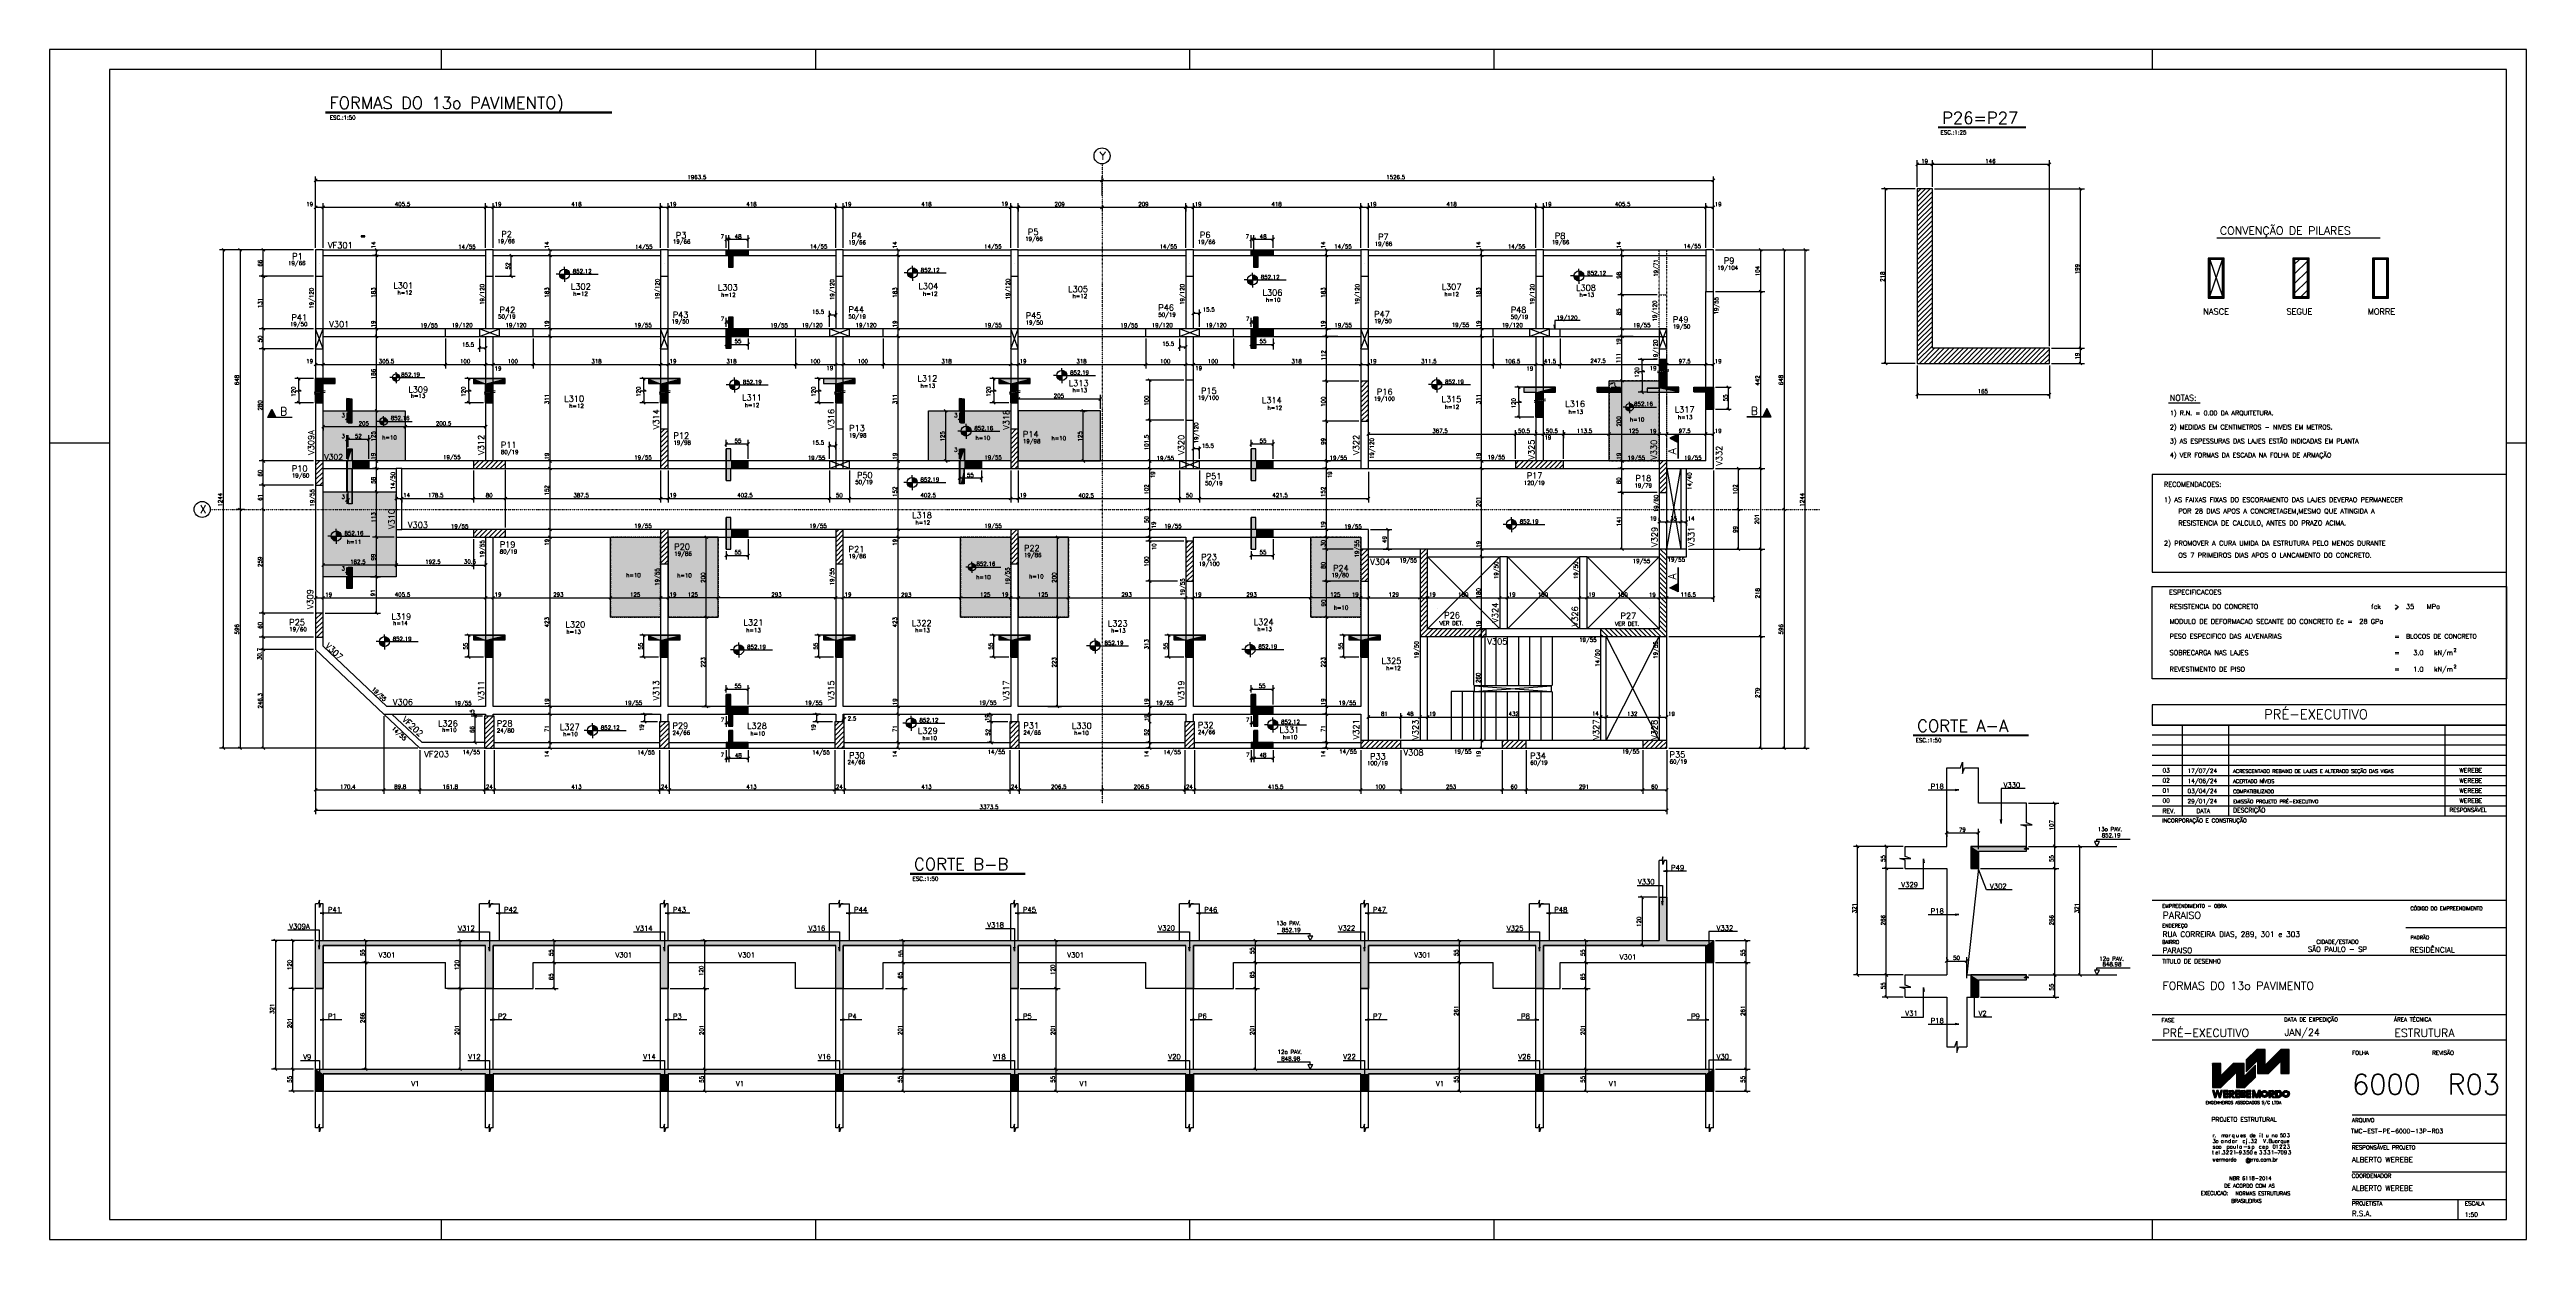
# Model space of a CAD drawing. Extents: x 515 to 6699, y 737 to 3707.
import ezdxf

# ---------------------------------------------------------------- set-up
doc = ezdxf.new("R2010")
doc.units = 0
doc.header["$MEASUREMENT"] = 0
doc.linetypes.add('ESTILO_TQS_0001', pattern=[1, 0.7, -0.3])
doc.linetypes.add('ESTILO_TQS_0004', pattern=[2, 0.5, -0.4, 0.1, -0.4, 0.1, -0.5])
for name, color, linetype in [('1', 1, 'CONTINUOUS'), ('2', 2, 'CONTINUOUS'), ('3', 3, 'CONTINUOUS'), ('4', 4, 'CONTINUOUS'), ('6', 6, 'CONTINUOUS'), ('7', 7, 'CONTINUOUS'), ('8', 8, 'CONTINUOUS'), ('9', 9, 'CONTINUOUS')]:
    doc.layers.add(name, color=color, linetype=linetype)
doc.styles.get("Standard").update_dxf_attribs({"font": 'ROMANS.SHX'})

msp = doc.modelspace()

# ---------------------------------------------------------------- linework, layer by layer
at = {"layer": '1', "linetype": 'Continuous'}
for p, q in [((5944.358399, 3186.363219), (5904.226258, 3186.363219)), ((5904.226258, 3186.363219), (5904.226258, 3086.541747)), ((5944.358399, 3184.331511), (5904.226258, 3184.331511)), ((5944.358399, 3182.553862), (5904.226258, 3182.553862)), ((5906.257202, 3186.363219), (5906.257202, 3086.541747)), ((5908.289673, 3186.363219), (5908.289673, 3086.541747)), ((5908.289673, 3090.351104), (5940.293457, 3182.553862)), ((5908.289673, 3182.553862), (5940.293457, 3090.351104)), ((5940.293457, 3086.541747), (5940.293457, 3186.363219)), ((5942.325928, 3086.541747), (5942.325928, 3186.363219)), ((5944.358399, 3086.541747), (5944.358399, 3186.363219)), ((6155.971863, 3186.617278), (6115.839722, 3186.617278)), ((6115.839722, 3186.617278), (6115.839722, 3086.541747)), ((6115.839722, 3166.805266), (6135.651734, 3186.617278)), ((6155.971863, 3184.58557), (6115.839722, 3184.58557)), ((6155.971863, 3182.807158), (6115.839722, 3142.67578)), ((6155.971863, 3182.5531), (6115.839722, 3182.5531)), ((6115.839722, 3118.79959), (6155.971863, 3158.677672)), ((6117.870667, 3186.617278), (6117.870667, 3086.541747)), ((6119.903137, 3186.617278), (6119.903137, 3086.541747)), ((6151.906922, 3086.541747), (6151.906922, 3186.617278)), ((6153.939392, 3086.541747), (6153.939392, 3186.617278)), ((6155.971863, 3086.541747), (6155.971863, 3186.617278)), ((6354.458191, 3186.363219), (6314.32605, 3186.363219)), ((6314.32605, 3186.363219), (6314.32605, 3086.541747)), ((6354.458191, 3184.331511), (6314.32605, 3184.331511)), ((6354.458191, 3182.553862), (6314.32605, 3182.553862)), ((6316.358521, 3186.363219), (6316.358521, 3086.541747)), ((6318.390991, 3186.363219), (6318.390991, 3086.541747)), ((6350.394776, 3086.541747), (6350.394776, 3186.363219)), ((6352.42572, 3086.541747), (6352.42572, 3186.363219)), ((6354.458191, 3086.541747), (6354.458191, 3186.363219)), ((6155.971863, 3134.801482), (6115.839722, 3094.669341)), ((6131.841614, 3086.541747), (6155.971863, 3110.671233)), ((5904.226258, 3090.351104), (5944.358399, 3090.351104)), ((5904.226258, 3088.319396), (5944.358399, 3088.319396)), ((5904.226258, 3086.541747), (5944.358399, 3086.541747)), ((6115.839722, 3090.605163), (6155.971863, 3090.605163)), ((6115.839722, 3088.573455), (6155.971863, 3088.573455)), ((6115.839722, 3086.541747), (6155.971863, 3086.541747)), ((6314.32605, 3090.351104), (6354.458191, 3090.351104)), ((6314.32605, 3088.319396), (6354.458191, 3088.319396)), ((6314.32605, 3086.541747), (6354.458191, 3086.541747)), ((1178.8825, 2960.038), (1197.8825, 3010.038)), ((1197.8825, 2960.038), (1178.8825, 3010.038)), ((1587.8825, 2991.038), (1637.8825, 3010.038)), ((1637.8825, 2991.038), (1587.8825, 3010.038)), ((2040.3825, 2960.038), (2059.3825, 3010.038)), ((2059.3825, 2960.038), (2040.3825, 3010.038)), ((2461.8825, 2991.038), (2511.8825, 3010.038)), ((2511.8825, 2991.038), (2461.8825, 3010.038)), ((2914.3825, 2960.038), (2933.3825, 3010.038)), ((2933.3825, 2960.038), (2914.3825, 3010.038)), ((3335.8825, 2991.038), (3385.8825, 3010.038)), ((3385.8825, 2991.038), (3335.8825, 3010.038)), ((3788.3825, 2960.038), (3807.3825, 3010.038)), ((3807.3825, 2960.038), (3788.3825, 3010.038)), ((4209.8825, 2991.038), (4259.8825, 3010.038)), ((4259.8825, 2991.038), (4209.8825, 3010.038)), ((4533.3825, 2960.038), (4552.3825, 3010.038)), ((4552.3825, 2960.038), (4533.3825, 3010.038)), ((4529.467925, 2904.240674), (4557.433176, 2908.344789)), ((1174.967925, 2851.730224), (1202.933176, 2855.83434)), ((1174.967925, 2848.006061), (1202.933176, 2852.110176)), ((1599.467925, 2851.730224), (1627.433176, 2855.83434)), ((1599.467925, 2848.006061), (1627.433176, 2852.110176)), ((2036.467925, 2851.730224), (2064.433176, 2855.83434)), ((2036.467925, 2848.006061), (2064.433176, 2852.110176)), ((2473.467925, 2851.730224), (2501.433176, 2855.83434)), ((2473.467925, 2848.006061), (2501.433176, 2852.110176)), ((2910.467925, 2851.730224), (2938.433176, 2855.83434)), ((2910.467925, 2848.006061), (2938.433176, 2852.110176)), ((4529.467925, 2900.51651), (4557.433176, 2904.620625)), ((1059.262597, 2788.936563), (1069.633394, 2809.678163)), ((1120.060348, 2788.936563), (1059.262597, 2788.936563)), ((1059.403645, 2789.023467), (1069.633394, 2809.483065)), ((1059.403645, 2789.023514), (1120.060348, 2789.023514)), ((1060.060345, 2790.532066), (1079.20649, 2790.532066)), ((1060.858094, 2792.127563), (1078.408693, 2792.127563)), ((1061.655842, 2793.723066), (1077.610945, 2793.723066)), ((1062.453645, 2795.318563), (1076.813196, 2795.318563)), ((1063.251393, 2796.914114), (1076.015448, 2796.914114)), ((1064.049142, 2798.509611), (1075.217699, 2798.509611)), ((1064.846896, 2800.105114), (1074.419939, 2800.105114)), ((1065.644645, 2801.700612), (1073.62219, 2801.700612)), ((1066.442393, 2803.296115), (1072.824441, 2803.296115)), ((1067.240142, 2804.891612), (1072.026693, 2804.891612)), ((1068.037896, 2806.487163), (1071.228944, 2806.487163)), ((1068.835645, 2808.082666), (1070.594596, 2808.082666)), ((1069.633394, 2809.678163), (1079.960739, 2789.023467)), ((1069.633394, 2809.483011), (1079.86319, 2789.023514)), ((4221.467925, 2830.672326), (4249.433176, 2834.776442)), ((4221.467925, 2826.948163), (4249.433176, 2831.052278)), ((4812.888271, 2790.199729), (4752.231568, 2790.199729)), ((4752.231568, 2790.112778), (4813.029319, 2790.112778)), ((4802.658522, 2810.854378), (4792.331177, 2790.199682)), ((4802.658522, 2810.659226), (4792.428726, 2790.199729)), ((4812.231571, 2791.708281), (4793.085426, 2791.708281)), ((4811.433822, 2793.303778), (4793.883223, 2793.303778)), ((4810.636074, 2794.899282), (4794.680971, 2794.899282)), ((4809.838271, 2796.494779), (4795.47872, 2796.494779)), ((4809.040523, 2798.090329), (4796.276468, 2798.090329)), ((4808.242774, 2799.685827), (4797.074217, 2799.685827)), ((4807.44502, 2801.28133), (4797.871977, 2801.28133)), ((4806.647271, 2802.876827), (4798.669726, 2802.876827)), ((4805.849523, 2804.47233), (4799.467474, 2804.47233)), ((4805.051774, 2806.067827), (4800.265223, 2806.067827)), ((4804.254019, 2807.663378), (4801.062972, 2807.663378)), ((4803.456271, 2809.258881), (4801.69732, 2809.258881)), ((4813.029319, 2790.112778), (4802.658522, 2810.854378)), ((4812.888271, 2790.199682), (4802.658522, 2810.65928)), ((664.621047, 2724.315282), (514.61858, 2724.315282)), ((4581.193289, 2747.234659), (4560.451689, 2736.863862)), ((4560.451689, 2736.863862), (4581.106385, 2726.536517)), ((4581.106385, 2747.093611), (4560.646787, 2736.863862)), ((4560.64684, 2736.863862), (4581.106337, 2726.634066)), ((4562.047186, 2737.661611), (4562.047186, 2735.90266)), ((4563.642689, 2738.459359), (4563.642689, 2735.268311)), ((4565.23824, 2739.257114), (4565.23824, 2734.470563)), ((4566.833737, 2740.054862), (4566.833737, 2733.672814)), ((4568.42924, 2740.852611), (4568.42924, 2732.875066)), ((4570.024737, 2741.65036), (4570.024737, 2732.077317)), ((4571.62024, 2742.448114), (4571.62024, 2731.279557)), ((4573.215737, 2743.245863), (4573.215737, 2730.481808)), ((4574.811288, 2744.043611), (4574.811288, 2729.68406)), ((4576.406785, 2744.841413), (4576.406785, 2728.886311)), ((4578.002288, 2745.639162), (4578.002288, 2728.088562)), ((4579.597786, 2746.436911), (4579.597786, 2727.290766)), ((4581.106337, 2747.093611), (4581.106337, 2686.436908)), ((4581.193289, 2686.436908), (4581.193289, 2747.234659)), ((6698.852905, 2724.315282), (6648.600882, 2724.315282)), ((2461.882476, 2661.038), (2511.882476, 2680.038)), ((2511.882476, 2661.038), (2461.882476, 2680.038)), ((3335.8825, 2661.038), (3385.8825, 2680.038)), ((3385.8825, 2661.038), (3335.8825, 2680.038)), ((4552.3825, 2460.038), (4587.3825, 2661.038)), ((4552.3825, 2661.038), (4587.3825, 2460.038)), ((3955.3825, 2261.038), (4135.3825, 2441.038)), ((3955.3825, 2441.038), (4135.3825, 2261.038)), ((4154.3825, 2261.038), (4334.3825, 2441.038)), ((4154.3825, 2441.038), (4334.3825, 2261.038)), ((4353.3825, 2261.038), (4533.3825, 2441.038)), ((4353.3825, 2441.038), (4533.3825, 2261.038)), ((4581.106337, 2353.425296), (4581.106337, 2414.081998)), ((4581.193289, 2414.081998), (4581.193289, 2353.284247)), ((4560.451689, 2363.655044), (4581.106385, 2373.982389)), ((4581.193289, 2353.284247), (4560.451689, 2363.655044)), ((4581.106385, 2353.425296), (4560.646787, 2363.655044)), ((4560.64684, 2363.655044), (4581.106337, 2373.88484)), ((4562.047186, 2362.857296), (4562.047186, 2364.616247)), ((4563.642689, 2362.059547), (4563.642689, 2365.250595)), ((4565.23824, 2361.261793), (4565.23824, 2366.048344)), ((4566.833737, 2360.464044), (4566.833737, 2366.846092)), ((4568.42924, 2359.666295), (4568.42924, 2367.643841)), ((4570.024737, 2358.868547), (4570.024737, 2368.441589)), ((4571.62024, 2358.070792), (4571.62024, 2369.23935)), ((4573.215737, 2357.273044), (4573.215737, 2370.037098)), ((4574.811288, 2356.475295), (4574.811288, 2370.834847)), ((4576.406785, 2355.677493), (4576.406785, 2371.632595)), ((4578.002288, 2354.879744), (4578.002288, 2372.430344)), ((4579.597786, 2354.081996), (4579.597786, 2373.22814)), ((4401.3825, 1982.038), (4533.3825, 2242.038)), ((4401.3825, 2242.038), (4533.3825, 1982.038)), ((5251.333355, 1914.16046), (5276.884824, 1914.16046)), ((5304.781887, 1914.16046), (5330.333355, 1914.16046)), ((5450.756536, 1785.970207), (5450.756536, 1826.021675)), ((5450.756536, 1718.021675), (5450.756536, 1758.073143)), ((6648.600654, 1793.418245), (5764.368797, 1793.418245)), ((5147.982965, 1701.970207), (5147.982965, 1718.021675)), ((5147.982965, 1663.021675), (5147.982965, 1674.073143)), ((6648.600654, 1582.903892), (5764.368797, 1582.903892)), ((6648.600654, 1514.34272), (6397.572304, 1514.34272)), ((6648.600654, 1445.781548), (5764.368797, 1445.781548)), ((5147.982965, 1380.970207), (5147.982965, 1397.021675)), ((5147.982965, 1342.021675), (5147.982965, 1353.073143)), ((6648.600654, 1297.890468), (5764.368797, 1297.890468)), ((5251.333355, 1217.841388), (5262.384824, 1217.841388)), ((5290.281887, 1217.841388), (5301.333355, 1217.841388)), ((6648.600654, 1234.668439), (5764.368797, 1234.668439)), ((5914.893708, 1116.185164), (5974.500534, 1175.793943)), ((5914.893708, 1117.2457), (5973.439997, 1175.793943)), ((5914.893708, 1118.30819), (5972.379461, 1175.793943)), ((5914.893708, 1119.368726), (5971.318925, 1175.793943)), ((5914.893708, 1120.429262), (5970.258389, 1175.793943)), ((5914.893708, 1121.487845), (5969.195899, 1175.793943)), ((5914.893708, 1122.550335), (5968.135363, 1175.793943)), ((5914.893708, 1123.612824), (5967.074827, 1175.793943)), ((5914.893708, 1155.428912), (5935.256786, 1175.793943)), ((5914.893708, 1156.489448), (5934.196249, 1175.793943)), ((5914.893708, 1157.551938), (5933.135713, 1175.793943)), ((5914.893708, 1158.612474), (5932.075177, 1175.793943)), ((5914.893708, 1159.671057), (5931.01464, 1175.793943)), ((5914.893708, 1160.733547), (5929.954104, 1175.793943)), ((5914.893708, 1161.79213), (5928.893568, 1175.793943)), ((5914.893708, 1162.854619), (5927.833032, 1175.793943)), ((5914.893708, 1163.913202), (5926.772495, 1175.793943)), ((5914.893708, 1164.973739), (5925.710006, 1175.793943)), ((5914.893708, 1166.034275), (5924.64947, 1175.793943)), ((5914.893708, 1167.096764), (5923.588933, 1175.793943)), ((5914.893708, 1168.157301), (5922.53035, 1175.793943)), ((5914.893708, 1169.217837), (5921.469814, 1175.793943)), ((5914.893708, 1170.27642), (5920.407325, 1175.793943)), ((5914.893708, 1171.338909), (5919.346788, 1175.793943)), ((5914.893708, 1172.401399), (5918.286252, 1175.793943)), ((5914.893708, 1173.459982), (5917.225716, 1175.793943)), ((5914.893708, 1174.518565), (5916.16518, 1175.793943)), ((5914.893708, 1175.581054), (5915.104643, 1175.793943)), ((5914.893708, 1175.793943), (5914.893708, 1115.794543)), ((5935.893498, 1175.793943), (5914.893708, 1175.793943)), ((5914.893708, 1175.793943), (5914.893708, 1175.793943)), ((5914.893708, 1154.368376), (5935.893498, 1175.370119)), ((5915.56167, 1115.794543), (5975.559117, 1175.793943)), ((5916.622206, 1115.794543), (5976.619653, 1175.793943)), ((5917.682743, 1115.794543), (5977.682143, 1175.793943)), ((5918.743279, 1115.794543), (5978.742679, 1175.793943)), ((5919.803815, 1115.794543), (5979.803215, 1175.793943)), ((5920.864351, 1115.794543), (5980.863751, 1175.793943)), ((5921.926841, 1115.794543), (5981.924288, 1175.793943)), ((5922.985424, 1115.794543), (5982.984824, 1175.793943)), ((5924.04596, 1115.794543), (5984.04536, 1175.793943)), ((5925.106496, 1115.794543), (5985.105896, 1175.793943)), ((5926.167033, 1115.794543), (5986.166433, 1175.793943)), ((5927.227569, 1115.794543), (5987.226969, 1175.793943)), ((5928.288105, 1115.794543), (5988.287505, 1175.793943)), ((5929.350595, 1115.794543), (5989.349995, 1175.793943)), ((5930.411131, 1115.794543), (5990.410531, 1175.793943)), ((5931.469714, 1115.794543), (5991.469114, 1175.793943)), ((5932.53025, 1115.794543), (5992.531603, 1175.793943)), ((5933.590787, 1115.794543), (5993.59214, 1175.793943)), ((5966.193976, 1175.793943), (5935.893498, 1145.491512)), ((5935.893498, 1145.491512), (5935.893498, 1175.793943)), ((5993.693701, 1175.793943), (5966.193976, 1175.793943)), ((5993.693701, 1143.294268), (5993.693701, 1175.793943)), ((5999.191693, 1165.155377), (6045.365059, 1211.326791)), ((5999.191693, 1166.213961), (6044.304523, 1211.326791)), ((5999.191693, 1167.272544), (6043.24594, 1211.326791)), ((5999.191693, 1168.335033), (6042.183451, 1211.326791)), ((5999.191693, 1169.393616), (6041.122914, 1211.326791)), ((5999.191693, 1170.456106), (6040.062378, 1211.326791)), ((5999.191693, 1171.516642), (6039.001842, 1211.326791)), ((5999.191693, 1172.577178), (6037.941306, 1211.326791)), ((5999.191693, 1173.637714), (6036.880769, 1211.326791)), ((5999.191693, 1174.700204), (6035.820233, 1211.326791)), ((5999.191693, 1175.76074), (6034.759697, 1211.326791)), ((5999.191693, 1176.819323), (6033.69916, 1211.326791)), ((5999.191693, 1177.881813), (6032.638624, 1211.326791)), ((5999.191693, 1178.940396), (6031.578088, 1211.326791)), ((5999.191693, 1180.002885), (6030.517552, 1211.326791)), ((5999.191693, 1181.061468), (6029.457015, 1211.326791)), ((5999.191693, 1182.123958), (6028.394526, 1211.326791)), ((5999.191693, 1183.182541), (6027.33399, 1211.326791)), ((5999.191693, 1184.243077), (6026.273453, 1211.326791)), ((5999.191693, 1164.092888), (6046.279113, 1211.176402)), ((5999.191693, 1163.032352), (6046.279113, 1210.115865)), ((5999.191693, 1161.971816), (6046.279113, 1209.057282)), ((5999.191693, 1160.911279), (6046.279113, 1207.994793)), ((5999.191693, 1159.84879), (6046.279113, 1206.93621)), ((5999.191693, 1158.788254), (6046.279113, 1205.87372)), ((5999.191693, 1157.727717), (6046.279113, 1204.815137)), ((5999.191693, 1156.667181), (6046.279113, 1203.752648)), ((5999.191693, 1155.608598), (6046.279113, 1202.694065)), ((6027.47852, 1152.073477), (6086.72988, 1211.326791)), ((6027.47852, 1153.13206), (6085.669344, 1211.326791)), ((6027.47852, 1182.830982), (6046.279113, 1201.633528)), ((6027.47852, 1181.770446), (6046.279113, 1200.571039)), ((6027.47852, 1180.709909), (6046.279113, 1199.510503)), ((6027.47852, 1179.64742), (6046.279113, 1198.449966)), ((6027.47852, 1178.588837), (6046.279113, 1197.38943)), ((6027.47852, 1177.526347), (6046.279113, 1196.326941)), ((6027.47852, 1176.467764), (6046.279113, 1195.268358)), ((6027.47852, 1175.405275), (6046.279113, 1194.205868)), ((6027.47852, 1174.346692), (6046.279113, 1193.147285)), ((6027.47852, 1173.284202), (6046.279113, 1192.088702)), ((6027.47852, 1172.225619), (6046.279113, 1191.026212)), ((6027.47852, 1171.165083), (6046.279113, 1189.965676)), ((6027.47852, 1170.102594), (6046.279113, 1188.90514)), ((6027.47852, 1169.042057), (6046.279113, 1187.844604)), ((6027.47852, 1167.981521), (6046.279113, 1186.782114)), ((6027.47852, 1166.920985), (6046.279113, 1185.721578)), ((6027.47852, 1165.858495), (6046.279113, 1184.662995)), ((6027.47852, 1164.799912), (6046.279113, 1183.600505)), ((6027.47852, 1163.741329), (6046.279113, 1182.541922)), ((6027.47852, 1162.67884), (6046.279113, 1181.479433)), ((6027.47852, 1161.620257), (6046.279113, 1180.42085)), ((6027.47852, 1160.557767), (6046.279113, 1179.35836)), ((6027.47852, 1159.497231), (6046.279113, 1178.299777)), ((6027.47852, 1158.436695), (6046.279113, 1177.237288)), ((6027.47852, 1157.376158), (6046.279113, 1176.176752)), ((6027.47852, 1156.313669), (6046.279113, 1175.116215)), ((6027.791016, 1151.327391), (6087.790416, 1211.326791)), ((6028.851553, 1151.327391), (6088.850953, 1211.326791)), ((6029.912089, 1151.327391), (6089.911489, 1211.326791)), ((6030.972625, 1151.327391), (6090.972025, 1211.326791)), ((6032.035115, 1151.327391), (6092.034515, 1211.326791)), ((6033.095651, 1151.327391), (6093.095051, 1211.326791)), ((6034.156187, 1151.327391), (6094.155587, 1211.326791)), ((6035.21477, 1151.327391), (6095.216123, 1211.326791)), ((6036.275307, 1151.327391), (6096.27666, 1211.326791)), ((6037.337796, 1151.327391), (6097.335243, 1211.326791)), ((6038.398332, 1151.327391), (6098.395779, 1211.326791)), ((6039.458869, 1151.327391), (6099.458269, 1211.326791)), ((6040.519405, 1151.327391), (6100.518805, 1211.326791)), ((6041.579941, 1151.327391), (6101.579341, 1211.326791)), ((6042.640477, 1151.327391), (6102.639877, 1211.326791)), ((6043.701014, 1151.327391), (6103.700414, 1211.326791)), ((6044.76155, 1151.327391), (6104.76095, 1211.326791)), ((6045.822086, 1151.327391), (6105.821486, 1211.326791)), ((6046.882622, 1151.327391), (6106.278513, 1210.721328)), ((6047.943159, 1151.327391), (6106.278513, 1209.660792)), ((6049.003695, 1151.327391), (6106.278513, 1208.600255)), ((6050.064231, 1151.327391), (6106.278513, 1207.537766)), ((6051.126721, 1151.327391), (6106.278513, 1206.479183)), ((6052.185304, 1151.327391), (6106.278513, 1205.416694)), ((6053.24584, 1151.327391), (6106.278513, 1204.35811)), ((6054.306376, 1151.327391), (6106.278513, 1203.295621)), ((6085.278723, 1181.588807), (6106.278513, 1202.59055)), ((6085.278723, 1180.530224), (6106.278513, 1201.528061)), ((6085.278723, 1179.467734), (6106.278513, 1200.467524)), ((6085.278723, 1178.409151), (6106.278513, 1199.408941)), ((6085.278723, 1177.346662), (6106.278513, 1198.346452)), ((6085.278723, 1176.288079), (6106.278513, 1197.287869)), ((6085.278723, 1175.227542), (6106.278513, 1196.225379)), ((6085.278723, 1174.165053), (6106.278513, 1195.166796)), ((6085.278723, 1173.104517), (6106.278513, 1194.104307)), ((6085.278723, 1172.04398), (6106.278513, 1193.045724)), ((6085.278723, 1170.983444), (6106.278513, 1191.983234)), ((6085.278723, 1169.920955), (6106.278513, 1190.922698)), ((6085.278723, 1168.862372), (6106.278513, 1189.862162)), ((6085.278723, 1167.803788), (6106.278513, 1188.801625)), ((6085.278723, 1166.741299), (6106.278513, 1187.741089)), ((6085.278723, 1165.682716), (6106.278513, 1186.6786)), ((6085.278723, 1164.620227), (6106.278513, 1185.620017)), ((6085.278723, 1163.55969), (6106.278513, 1184.557527)), ((6085.278723, 1162.499154), (6106.278513, 1183.498944)), ((6085.278723, 1161.438618), (6106.278513, 1182.440361)), ((6085.278723, 1160.376128), (6106.278513, 1181.377871)), ((6085.278723, 1159.315592), (6106.278513, 1180.317335)), ((6085.278723, 1158.257009), (6106.278513, 1179.256799)), ((6085.278723, 1157.19452), (6106.278513, 1178.196263)), ((6085.278723, 1156.135936), (6106.278513, 1177.133773)), ((6085.278723, 1155.073447), (6106.278513, 1176.073237)), ((6085.278723, 1154.014864), (6106.278513, 1175.012701)), ((5914.893708, 1153.30784), (5935.893498, 1174.309583)), ((5914.893708, 1152.249257), (5935.893498, 1173.247093)), ((5914.893708, 1151.186767), (5935.893498, 1172.186557)), ((5914.893708, 1150.124278), (5935.893498, 1171.126021)), ((5914.893708, 1149.065695), (5935.893498, 1170.065485)), ((5914.893708, 1148.007111), (5935.893498, 1169.002995)), ((5914.893708, 1146.944622), (5935.893498, 1167.942459)), ((5914.893708, 1145.882133), (5935.893498, 1166.881923)), ((5914.893708, 1144.82355), (5935.893498, 1165.82334)), ((5914.893708, 1143.763013), (5935.893498, 1164.764756)), ((5914.893708, 1142.702477), (5935.893498, 1163.702267)), ((5914.893708, 1141.639988), (5935.893498, 1162.639778)), ((5914.893708, 1140.579451), (5935.893498, 1161.581194)), ((5914.893708, 1139.518915), (5935.893498, 1160.520658)), ((5914.893708, 1138.460332), (5935.893498, 1159.458169)), ((5914.893708, 1137.397843), (5935.893498, 1158.397633)), ((5914.893708, 1136.335353), (5935.893498, 1157.337096)), ((5914.893708, 1135.27677), (5935.893498, 1156.27656)), ((5914.893708, 1134.218187), (5935.893498, 1155.217977)), ((5914.893708, 1133.157651), (5935.893498, 1154.155487)), ((5914.893708, 1132.095161), (5935.893498, 1153.092998)), ((5914.893708, 1131.034625), (5935.893498, 1152.034415)), ((5914.893708, 1129.974089), (5935.893498, 1150.975832)), ((5914.893708, 1128.913552), (5935.893498, 1149.913342)), ((5914.893708, 1127.851063), (5935.893498, 1148.852806)), ((5914.893708, 1126.79248), (5935.893498, 1147.79227)), ((5914.893708, 1125.72999), (5935.893498, 1146.731734)), ((5914.893708, 1124.671407), (5935.893498, 1145.671197)), ((5914.893708, 1115.794543), (5935.893498, 1115.794543)), ((5934.653276, 1115.794543), (5993.693701, 1174.834968)), ((5935.713812, 1115.794543), (5993.693701, 1173.772479)), ((5935.893498, 1115.794543), (5974.893108, 1154.7922)), ((5974.893108, 1153.911349), (5993.693701, 1172.713896)), ((5974.893108, 1152.850813), (5993.693701, 1171.653359)), ((5974.893108, 1124.214381), (6021.976621, 1171.3018)), ((5974.893108, 1151.790277), (5993.693701, 1170.592823)), ((5974.893108, 1123.151891), (6021.976621, 1170.239311)), ((5974.893108, 1150.72974), (5993.693701, 1169.530334)), ((5974.893108, 1122.093308), (6021.976621, 1169.178775)), ((5974.893108, 1149.671157), (5993.693701, 1168.469797)), ((5974.893108, 1121.034725), (6021.976621, 1168.118238)), ((5974.893108, 1148.608668), (5993.693701, 1167.409261)), ((5974.893108, 1119.972236), (6021.976621, 1167.057702)), ((5974.893108, 1147.546179), (5993.693701, 1166.350678)), ((5974.893108, 1118.911699), (6021.976621, 1165.995213)), ((5974.893108, 1146.487595), (5993.693701, 1165.288189)), ((5974.893108, 1117.851163), (6021.976621, 1164.934677)), ((5974.893108, 1145.429012), (5993.693701, 1164.229605)), ((5974.893108, 1116.790627), (6021.976621, 1163.87414)), ((5974.893108, 1144.368476), (5993.693701, 1163.167116)), ((5974.893108, 1143.305987), (5993.693701, 1162.108533)), ((5974.893108, 1142.24545), (5993.693701, 1161.047997)), ((5974.893108, 1141.184914), (5993.693701, 1159.985507)), ((5974.893108, 1140.124378), (5993.693701, 1158.924971)), ((5974.893108, 1139.061888), (5993.693701, 1157.864435)), ((5974.893108, 1138.001352), (5993.693701, 1156.803898)), ((5974.893108, 1136.940816), (5993.693701, 1155.745315)), ((5974.893108, 1154.7922), (5974.893108, 1115.794543)), ((5974.893108, 1135.882233), (5993.693701, 1154.682826)), ((5974.893108, 1134.82365), (5993.693701, 1153.620337)), ((5974.893108, 1133.76116), (5993.693701, 1152.561753)), ((5974.893108, 1132.698671), (5993.693701, 1151.50317)), ((5974.893108, 1131.640088), (5993.693701, 1150.440681)), ((5974.893108, 1130.579551), (5993.693701, 1149.378191)), ((5974.893108, 1129.517062), (5993.693701, 1148.319608)), ((5974.893108, 1128.456526), (5993.693701, 1147.259072)), ((5974.893108, 1127.395989), (5993.693701, 1146.198536)), ((5974.893108, 1126.335453), (5993.693701, 1145.136046)), ((5974.893108, 1125.27687), (5993.693701, 1144.07551)), ((5974.893108, 1115.794543), (5995.892898, 1115.794543)), ((5974.955607, 1115.794543), (6021.976621, 1162.815557)), ((5976.016144, 1115.794543), (6021.976621, 1161.756974)), ((5977.07668, 1115.794543), (6021.976621, 1160.694485)), ((5978.139169, 1115.794543), (6021.976621, 1159.631995)), ((5979.199705, 1115.794543), (6021.976621, 1158.573412)), ((5980.260242, 1115.794543), (6021.976621, 1157.512876)), ((5981.320778, 1115.794543), (6021.976621, 1156.450386)), ((5982.379361, 1115.794543), (6021.976621, 1155.38985)), ((5983.441851, 1115.794543), (6021.976621, 1154.329314)), ((5984.502387, 1115.794543), (6021.976621, 1153.268778)), ((5985.562923, 1115.794543), (6021.976621, 1152.210194)), ((5986.623459, 1115.794543), (6021.976621, 1151.147705)), ((5987.683996, 1115.794543), (6021.976621, 1150.085216)), ((5988.744532, 1115.794543), (6021.976621, 1149.026632)), ((5989.805068, 1115.794543), (6021.976621, 1147.968049)), ((5990.865604, 1115.794543), (6021.976621, 1146.90556)), ((5991.926141, 1115.794543), (6021.976621, 1145.845024)), ((5992.986677, 1115.794543), (6021.976621, 1144.784487)), ((6021.976621, 1171.577188), (5993.693701, 1143.294268)), ((5994.047213, 1115.794543), (6021.976621, 1143.723951)), ((5995.10775, 1115.794543), (6021.976621, 1142.663415)), ((5995.814774, 1115.794543), (6021.976621, 1141.956391)), ((5995.892898, 1115.794543), (6021.976621, 1141.878266)), ((6021.976621, 1141.878266), (6021.976621, 1171.577188)), ((6027.47852, 1155.253133), (6046.279113, 1174.055679)), ((6027.47852, 1154.19455), (6046.279113, 1172.995143)), ((6085.278723, 1152.952374), (6106.278513, 1173.952164)), ((6085.278723, 1151.893791), (6106.278513, 1172.893581)), ((6085.772858, 1151.327391), (6106.278513, 1171.831092)), ((6086.833395, 1151.327391), (6106.278513, 1170.772509)), ((6087.893931, 1151.327391), (6106.278513, 1169.710019)), ((6088.954467, 1151.327391), (6106.278513, 1168.651436)), ((6090.015004, 1151.327391), (6106.278513, 1167.588947)), ((6091.07554, 1151.327391), (6106.278513, 1166.528411)), ((6092.136076, 1151.327391), (6106.278513, 1165.467874)), ((6093.196612, 1151.327391), (6106.278513, 1164.407338)), ((6094.257149, 1151.327391), (6106.278513, 1163.346802)), ((6095.317685, 1151.327391), (6106.278513, 1162.284312)), ((6096.380174, 1151.327391), (6106.278513, 1161.225729)), ((6097.438757, 1151.327391), (6106.278513, 1160.16324)), ((6098.499294, 1151.327391), (6106.278513, 1159.104657)), ((6099.561783, 1151.327391), (6106.278513, 1158.042167)), ((6100.622319, 1151.327391), (6106.278513, 1156.983584)), ((6101.680903, 1151.327391), (6106.278513, 1155.923048)), ((6102.741439, 1151.327391), (6106.278513, 1154.862512)), ((6103.803928, 1151.327391), (6106.278513, 1153.801975)), ((6104.864464, 1151.327391), (6106.278513, 1152.739486)), ((6105.923048, 1151.327391), (6106.278513, 1151.67895)), ((5914.971832, 1108.640318), (5915.243314, 1108.913752)), ((5915.206205, 1107.816107), (5916.30385, 1108.913752)), ((5915.442531, 1106.991897), (5917.364386, 1108.913752)), ((5915.678856, 1106.167686), (5918.424923, 1108.913752)), ((5915.913229, 1105.343476), (5919.024526, 1108.452819)), ((5916.149555, 1104.517312), (5919.260852, 1107.630562)), ((5916.383927, 1103.691148), (5919.497178, 1106.804398)), ((5916.620253, 1102.866938), (5919.73155, 1105.980188)), ((5916.854626, 1102.04468), (5919.967876, 1105.155977)), ((5917.092905, 1101.218517), (5920.204202, 1104.329814)), ((5917.32923, 1100.394306), (5920.438574, 1103.50365)), ((5917.563603, 1099.570096), (5920.6749, 1102.67944)), ((5917.799929, 1098.743932), (5920.909273, 1101.855229)), ((5918.034302, 1097.917769), (5921.145599, 1101.029066)), ((5918.270627, 1097.093558), (5921.381924, 1100.202902)), ((5918.506953, 1096.269348), (5921.61825, 1099.378691)), ((5918.741326, 1095.443184), (5921.852623, 1098.554481)), ((5918.977651, 1094.61702), (5922.088948, 1097.728317)), ((5919.212024, 1093.79281), (5926.715855, 1101.294688)), ((5919.44835, 1092.968599), (5926.290078, 1099.810328)), ((5919.684676, 1092.142436), (5925.868208, 1098.324015)), ((5920.016704, 1091.413927), (5925.442431, 1096.839654)), ((5921.079193, 1091.413927), (5925.018607, 1095.355294)), ((5922.139729, 1091.413927), (5924.594783, 1093.870934)), ((5922.292071, 1097.577928), (5926.999056, 1102.284912)), ((5922.715895, 1099.066195), (5927.42288, 1103.769273)), ((5923.141672, 1100.550555), (5929.969729, 1107.378611)), ((5923.200265, 1091.413927), (5924.170959, 1092.386574)), ((5923.565496, 1102.034915), (5929.733403, 1108.202822)), ((5923.98932, 1103.519275), (5929.385751, 1108.913752)), ((5924.413144, 1105.003635), (5928.325214, 1108.913752)), ((5924.838921, 1106.487995), (5927.264678, 1108.913752)), ((5925.260792, 1107.972356), (5926.204142, 1108.913752)), ((5927.5928, 1103.939193), (5930.206055, 1106.554401)), ((5927.827172, 1103.113029), (5930.442381, 1105.728237)), ((5928.063498, 1102.288819), (5930.678706, 1104.902074)), ((5928.297871, 1101.464608), (5930.913079, 1104.081769)), ((5928.534197, 1100.638444), (5931.149405, 1103.255606)), ((5928.768569, 1099.812281), (5931.385731, 1102.429442)), ((5929.006848, 1098.98807), (5931.620103, 1101.605232)), ((5929.241221, 1098.16386), (5931.856429, 1100.781021)), ((5929.477546, 1097.339649), (5932.090802, 1099.954858)), ((5929.713872, 1096.515439), (5932.327127, 1099.128694)), ((5929.948245, 1095.689275), (5932.563453, 1098.304483)), ((5930.184571, 1094.863112), (5932.797826, 1097.480273)), ((5930.420896, 1094.042807), (5938.120038, 1101.738043)), ((5930.655269, 1093.216644), (5937.696214, 1100.253683)), ((5930.891595, 1092.39048), (5937.270437, 1098.769323)), ((5931.125967, 1091.56627), (5936.846613, 1097.284962)), ((5932.038068, 1091.413927), (5936.42279, 1095.800602)), ((5932.944309, 1097.624803), (5938.543862, 1103.226309)), ((5933.098604, 1091.413927), (5935.997013, 1094.316242)), ((5933.368133, 1099.109163), (5938.967686, 1104.710669)), ((5933.791956, 1100.593523), (5939.393463, 1106.19503)), ((5934.15914, 1091.413927), (5935.573189, 1092.831882)), ((5934.217733, 1102.077883), (5939.815334, 1107.67939)), ((5934.639604, 1103.562243), (5939.993066, 1108.913752)), ((5934.866164, 1091.413927), (5935.291941, 1091.839704)), ((5935.065381, 1105.046604), (5938.93253, 1108.913752)), ((5935.489205, 1106.53487), (5937.871994, 1108.913752)), ((5935.913029, 1108.01923), (5936.811457, 1108.913752)), ((5952.920671, 1108.913752), (5942.420776, 1108.913752)), ((5942.420776, 1108.913752), (5942.420776, 1091.413927)), ((5942.420776, 1102.128664), (5949.207818, 1108.913752)), ((5942.420776, 1103.187247), (5948.147282, 1108.913752)), ((5942.420776, 1104.249737), (5947.086745, 1108.913752)), ((5942.420776, 1105.312226), (5946.026209, 1108.913752)), ((5942.420776, 1106.370809), (5944.965673, 1108.913752)), ((5942.420776, 1107.429392), (5943.903183, 1108.913752)), ((5942.420776, 1108.491882), (5942.842647, 1108.913752)), ((5942.420776, 1108.847347), (5942.489135, 1108.913752)), ((5942.420776, 1101.068128), (5946.420736, 1105.066135)), ((5942.420776, 1100.007591), (5946.420736, 1104.007551)), ((5942.420776, 1098.945102), (5946.420736, 1102.945062)), ((5942.420776, 1097.884566), (5946.420736, 1101.886479)), ((5942.420776, 1094.702957), (5949.381644, 1101.665778)), ((5942.420776, 1095.765446), (5948.321108, 1101.665778)), ((5942.420776, 1096.82403), (5947.260572, 1101.665778)), ((5942.420776, 1093.640468), (5946.420736, 1097.642381)), ((5942.420776, 1092.935397), (5946.420736, 1096.93731)), ((5942.420776, 1091.87486), (5946.420736, 1095.87482)), ((5942.420776, 1091.413927), (5952.920671, 1091.413927)), ((5943.02038, 1091.413927), (5946.420736, 1094.812331)), ((5944.080916, 1091.413927), (5947.080886, 1094.413897)), ((5945.141452, 1091.413927), (5948.141422, 1094.413897)), ((5946.201989, 1091.413927), (5949.201959, 1094.413897)), ((5952.920671, 1105.913782), (5946.420736, 1105.913782)), ((5946.420736, 1101.665778), (5946.420736, 1105.913782)), ((5952.920671, 1101.665778), (5946.420736, 1101.665778)), ((5952.920671, 1098.665808), (5946.420736, 1098.665808)), ((5946.420736, 1094.413897), (5946.420736, 1098.665808)), ((5952.920671, 1094.413897), (5946.420736, 1094.413897)), ((5947.262525, 1091.413927), (5950.262495, 1094.413897)), ((5947.268384, 1105.913782), (5950.266401, 1108.913752)), ((5947.442211, 1098.665808), (5950.444134, 1101.665778)), ((5948.325014, 1091.413927), (5951.323031, 1094.413897)), ((5948.32892, 1105.913782), (5951.326937, 1108.913752)), ((5948.502747, 1098.665808), (5951.50467, 1101.665778)), ((5949.385551, 1091.413927), (5952.383567, 1094.413897)), ((5949.387504, 1105.913782), (5952.389427, 1108.913752)), ((5949.563283, 1098.665808), (5952.565206, 1101.665778)), ((5950.444134, 1091.413927), (5952.920671, 1093.890465)), ((5950.44804, 1105.913782), (5952.920671, 1108.384461)), ((5950.623819, 1098.665808), (5952.920671, 1100.960707)), ((5951.50467, 1091.413927), (5952.920671, 1092.831882)), ((5951.508576, 1105.913782), (5952.920671, 1107.323925)), ((5951.682403, 1098.665808), (5952.920671, 1099.902124)), ((5952.565206, 1091.413927), (5952.920671, 1091.769393)), ((5952.569112, 1105.913782), (5952.920671, 1106.263388)), ((5952.742939, 1098.665808), (5952.920671, 1098.841587)), ((5952.920671, 1106.263388), (5952.920671, 1108.913752)), ((5952.920671, 1108.913752), (5952.920671, 1105.913782)), ((5952.920671, 1098.665808), (5952.920671, 1101.665778)), ((5952.920671, 1091.413927), (5952.920671, 1094.413897)), ((5952.920671, 1091.413927), (5952.920671, 1093.890465)), ((5955.420646, 1108.913752), (5965.420546, 1108.913752)), ((5955.420646, 1108.913752), (5955.420646, 1091.413927)), ((5955.420646, 1101.419687), (5962.912759, 1108.913752)), ((5955.420646, 1102.480223), (5961.854176, 1108.913752)), ((5955.420646, 1103.542712), (5960.79364, 1108.913752)), ((5955.420646, 1104.603249), (5959.733103, 1108.913752)), ((5955.420646, 1105.663785), (5958.672567, 1108.913752)), ((5955.420646, 1106.722368), (5957.612031, 1108.913752)), ((5955.420646, 1107.784857), (5956.549541, 1108.913752)), ((5955.420646, 1108.847347), (5955.489005, 1108.913752)), ((5955.420646, 1092.935397), (5968.938089, 1106.452839)), ((5955.420646, 1091.87486), (5969.324804, 1105.780971)), ((5955.420646, 1100.35915), (5959.918648, 1104.863012)), ((5955.420646, 1099.300567), (5959.918648, 1103.800522)), ((5955.420646, 1098.238078), (5959.918648, 1102.738033)), ((5955.420646, 1097.179495), (5959.918648, 1101.67945)), ((5955.420646, 1096.117005), (5959.867868, 1100.56618)), ((5955.420646, 1095.058422), (5960.928404, 1100.56618)), ((5955.420646, 1093.997886), (5961.975268, 1100.552508)), ((5955.420646, 1091.413927), (5959.918648, 1091.413927)), ((5955.666738, 1091.413927), (5959.918648, 1095.667791)), ((5956.727274, 1091.413927), (5959.918648, 1094.609208)), ((5957.78781, 1091.413927), (5959.918648, 1093.548672)), ((5958.848347, 1091.413927), (5959.918648, 1092.486182)), ((5959.918648, 1105.76144), (5961.653006, 1105.76144)), ((5959.918648, 1105.76144), (5959.918648, 1100.56618)), ((5961.653006, 1100.56618), (5959.918648, 1100.56618)), ((5959.918648, 1091.413927), (5959.918648, 1095.917789)), ((5959.918648, 1095.917789), (5965.420546, 1091.413927)), ((5960.250676, 1095.644354), (5969.631442, 1105.023166)), ((5963.973295, 1108.913752), (5960.822936, 1105.76144)), ((5960.834655, 1095.167796), (5969.838471, 1104.173565)), ((5961.41668, 1094.691238), (5963.666658, 1096.941216)), ((5961.899097, 1105.777065), (5965.035785, 1108.913752)), ((5962.000659, 1094.212728), (5964.250636, 1096.464658)), ((5962.582684, 1093.734217), (5964.834615, 1095.984194)), ((5962.807291, 1105.624723), (5965.943979, 1108.763363)), ((5963.086585, 1097.41582), (5970.418543, 1091.413927)), ((5963.166663, 1093.257659), (5965.41664, 1095.507636)), ((5963.496738, 1105.253633), (5966.690065, 1108.448913)), ((5963.750641, 1092.781101), (5966.000619, 1095.033032)), ((5964.024076, 1104.722388), (5967.356074, 1108.054386)), ((5964.063138, 1097.337696), (5969.918548, 1103.191153)), ((5964.332667, 1092.304543), (5966.582644, 1094.554521)), ((5964.393213, 1104.029036), (5967.953724, 1107.5915)), ((5964.539696, 1103.116935), (5968.47911, 1107.056349)), ((5964.916645, 1091.82408), (5967.166623, 1094.07601)), ((5965.24672, 1097.460742), (5969.795503, 1102.007571)), ((5965.420546, 1091.413927), (5970.418543, 1091.413927)), ((5965.567029, 1091.413927), (5967.750601, 1093.599452)), ((5966.627566, 1091.413927), (5968.332627, 1093.124848)), ((5966.951781, 1098.105267), (5969.147072, 1100.300557)), ((5967.688102, 1091.413927), (5968.916605, 1092.644384)), ((5968.746685, 1091.413927), (5969.500584, 1092.167826)), ((5969.809174, 1091.413927), (5970.084562, 1091.691268)), ((5982.918418, 1108.913752), (5972.418523, 1108.913752)), ((5972.418523, 1108.913752), (5972.418523, 1091.413927)), ((5972.418523, 1102.128664), (5979.205565, 1108.913752)), ((5972.418523, 1103.187247), (5978.145029, 1108.913752)), ((5972.418523, 1104.249737), (5977.086445, 1108.913752)), ((5972.418523, 1105.312226), (5976.025909, 1108.913752)), ((5972.418523, 1106.370809), (5974.965373, 1108.913752)), ((5972.418523, 1107.429392), (5973.902883, 1108.913752)), ((5972.418523, 1108.491882), (5972.842347, 1108.913752)), ((5972.418523, 1108.847347), (5972.488835, 1108.913752)), ((5972.418523, 1101.068128), (5976.420436, 1105.066135)), ((5972.418523, 1100.007591), (5976.420436, 1104.007551)), ((5972.418523, 1098.945102), (5976.420436, 1102.945062)), ((5972.418523, 1097.884566), (5976.420436, 1101.886479)), ((5972.418523, 1094.702957), (5979.383297, 1101.665778)), ((5972.418523, 1095.765446), (5978.322761, 1101.665778)), ((5972.418523, 1096.82403), (5977.260272, 1101.665778)), ((5972.418523, 1093.640468), (5976.420436, 1097.642381)), ((5972.418523, 1092.935397), (5976.420436, 1096.93731)), ((5972.418523, 1091.87486), (5976.420436, 1095.87482)), ((5972.418523, 1091.413927), (5982.918418, 1091.413927)), ((5973.02008, 1091.413927), (5976.420436, 1094.812331)), ((5974.080616, 1091.413927), (5977.080586, 1094.413897)), ((5975.141152, 1091.413927), (5978.141122, 1094.413897)), ((5976.201689, 1091.413927), (5979.201659, 1094.413897)), ((5982.918418, 1105.913782), (5976.420436, 1105.913782)), ((5976.420436, 1101.665778), (5976.420436, 1105.913782)), ((5982.918418, 1101.665778), (5976.420436, 1101.665778)), ((5982.918418, 1098.665808), (5976.420436, 1098.665808)), ((5976.420436, 1094.413897), (5976.420436, 1098.665808)), ((5982.918418, 1094.413897), (5976.420436, 1094.413897)), ((5977.262225, 1091.413927), (5980.262195, 1094.413897)), ((5977.268084, 1105.913782), (5980.268054, 1108.913752)), ((5977.441911, 1098.665808), (5980.441881, 1101.665778)), ((5978.324714, 1091.413927), (5981.322731, 1094.413897)), ((5978.326667, 1105.913782), (5981.32859, 1108.913752)), ((5978.502447, 1098.665808), (5981.502417, 1101.665778)), ((5979.385251, 1091.413927), (5982.383267, 1094.413897)), ((5979.389157, 1105.913782), (5982.389127, 1108.913752)), ((5979.56103, 1098.665808), (5982.564906, 1101.665778)), ((5980.443834, 1091.413927), (5982.918418, 1093.890465)), ((5980.449693, 1105.913782), (5982.918418, 1108.384461)), ((5980.621566, 1098.665808), (5982.918418, 1100.960707)), ((5981.50437, 1091.413927), (5982.918418, 1092.831882)), ((5981.508276, 1105.913782), (5982.918418, 1107.323925)), ((5981.684056, 1098.665808), (5982.918418, 1099.902124)), ((5982.564906, 1091.413927), (5982.918418, 1091.769393)), ((5982.570766, 1105.913782), (5982.918418, 1106.263388)), ((5982.744592, 1098.665808), (5982.918418, 1098.841587)), ((5982.918418, 1106.263388), (5982.918418, 1108.913752)), ((5982.918418, 1108.913752), (5982.918418, 1105.913782)), ((5982.918418, 1098.665808), (5982.918418, 1101.665778)), ((5982.918418, 1091.413927), (5982.918418, 1094.413897)), ((5982.918418, 1091.413927), (5982.918418, 1093.890465)), ((5985.170349, 1108.913752), (5995.170249, 1108.913752)), ((5985.170349, 1091.413927), (5985.170349, 1108.913752)), ((5985.170349, 1104.249737), (5989.834365, 1108.913752)), ((5985.170349, 1105.312226), (5988.773828, 1108.913752)), ((5985.170349, 1106.370809), (5987.715245, 1108.913752)), ((5985.170349, 1107.429392), (5986.654709, 1108.913752)), ((5985.170349, 1108.489928), (5985.59222, 1108.913752)), ((5985.170349, 1108.847347), (5985.238708, 1108.913752)), ((5985.170349, 1103.187247), (5990.894901, 1108.913752)), ((5985.170349, 1095.058422), (5997.058902, 1106.946975)), ((5985.170349, 1093.997886), (5997.383117, 1106.210654)), ((5985.170349, 1102.128664), (5989.10195, 1106.058312)), ((5985.170349, 1101.068128), (5989.10195, 1104.999729)), ((5985.170349, 1100.007591), (5989.10195, 1103.939193)), ((5985.170349, 1098.945102), (5989.10195, 1102.878656)), ((5985.170349, 1096.117005), (5991.437864, 1102.386474)), ((5985.170349, 1096.82403), (5990.73084, 1102.386474)), ((5985.170349, 1097.884566), (5989.670304, 1102.386474)), ((5985.170349, 1092.935397), (5989.10195, 1096.868951)), ((5985.170349, 1091.87486), (5989.10195, 1095.806462)), ((5995.170249, 1091.413927), (5985.170349, 1091.413927)), ((5985.769952, 1091.413927), (5989.10195, 1094.745925)), ((5986.830489, 1091.413927), (5989.10195, 1093.685389)), ((5987.892978, 1091.413927), (5990.111706, 1093.636561)), ((5988.953514, 1091.413927), (5991.172242, 1093.636561)), ((5991.601925, 1106.693071), (5989.10195, 1106.693071)), ((5989.10195, 1106.693071), (5989.10195, 1102.386474)), ((5989.10195, 1102.386474), (5991.601925, 1102.386474)), ((5989.10195, 1097.943159), (5989.10195, 1093.636561)), ((5989.10195, 1097.943159), (5991.601925, 1097.943159)), ((5989.10195, 1093.636561), (5991.601925, 1093.636561)), ((5989.381244, 1106.693071), (5991.603878, 1108.913752)), ((5990.012097, 1091.413927), (5996.95734, 1098.35917)), ((5990.178111, 1097.943159), (5997.5921, 1105.3591)), ((5990.443734, 1106.693071), (5992.664415, 1108.913752)), ((5991.072634, 1091.413927), (5997.308899, 1097.650193)), ((5991.238648, 1097.943159), (5997.658505, 1104.363017)), ((5991.50427, 1106.693071), (5993.722998, 1108.913752)), ((5992.004265, 1097.650193), (5997.445617, 1103.089592)), ((5992.13317, 1091.413927), (5997.56085, 1096.839654)), ((5992.139029, 1106.269248), (5994.783534, 1108.913752)), ((5992.482776, 1097.066215), (5995.414387, 1099.999779)), ((5992.574572, 1105.644254), (5995.570636, 1108.640318)), ((5992.644884, 1103.593493), (5996.64289, 1107.5915)), ((5992.769882, 1095.234202), (5996.521798, 1098.984164)), ((5992.779648, 1096.30255), (5996.006178, 1099.531034)), ((5992.816757, 1104.82395), (5996.146802, 1108.152041)), ((5993.193706, 1091.413927), (5997.658505, 1095.878726)), ((5994.254242, 1091.413927), (5997.551084, 1094.710769)), ((5995.599932, 1091.699081), (5996.681953, 1092.779148)), ((6010.418143, 1108.913752), (5999.918248, 1108.913752)), ((5999.918248, 1108.913752), (5999.918248, 1091.413927)), ((5999.918248, 1102.128664), (6006.70529, 1108.913752)), ((5999.918248, 1103.187247), (6005.644754, 1108.913752)), ((5999.918248, 1104.249737), (6004.584217, 1108.913752)), ((5999.918248, 1105.312226), (6003.523681, 1108.913752)), ((5999.918248, 1106.370809), (6002.463145, 1108.913752)), ((5999.918248, 1107.429392), (6001.402608, 1108.913752)), ((5999.918248, 1108.491882), (6000.344025, 1108.913752)), ((5999.918248, 1108.847347), (5999.98856, 1108.913752)), ((5999.918248, 1101.068128), (6003.920161, 1105.066135)), ((5999.918248, 1100.007591), (6003.920161, 1104.007551)), ((5999.918248, 1098.945102), (6003.920161, 1102.945062)), ((5999.918248, 1097.884566), (6003.920161, 1101.886479)), ((5999.918248, 1094.702957), (6006.881069, 1101.665778)), ((5999.918248, 1095.765446), (6005.820533, 1101.665778)), ((5999.918248, 1096.82403), (6004.759997, 1101.665778)), ((5999.918248, 1093.640468), (6003.920161, 1097.642381)), ((5999.918248, 1092.935397), (6003.920161, 1096.93731)), ((5999.918248, 1091.87486), (6003.920161, 1095.87482)), ((5999.918248, 1091.413927), (6010.418143, 1091.413927)), ((6000.519805, 1091.413927), (6003.920161, 1094.812331)), ((6001.580341, 1091.413927), (6004.580311, 1094.413897)), ((6002.640877, 1091.413927), (6005.640847, 1094.413897)), ((6003.701414, 1091.413927), (6006.701384, 1094.413897)), ((6010.418143, 1105.913782), (6003.920161, 1105.913782)), ((6003.920161, 1101.665778), (6003.920161, 1105.913782)), ((6010.418143, 1101.665778), (6003.920161, 1101.665778)), ((6010.418143, 1098.665808), (6003.920161, 1098.665808)), ((6003.920161, 1094.413897), (6003.920161, 1098.665808)), ((6010.418143, 1094.413897), (6003.920161, 1094.413897)), ((6004.76195, 1091.413927), (6007.76192, 1094.413897)), ((6004.765856, 1105.913782), (6007.767779, 1108.913752)), ((6004.939682, 1098.665808), (6007.941606, 1101.665778)), ((6005.822486, 1091.413927), (6008.822456, 1094.413897)), ((6005.826392, 1105.913782), (6008.828315, 1108.913752)), ((6006.000219, 1098.665808), (6009.002142, 1101.665778)), ((6006.883022, 1091.413927), (6009.882992, 1094.413897)), ((6006.886929, 1105.913782), (6009.886899, 1108.913752)), ((6007.060755, 1098.665808), (6010.062678, 1101.665778)), ((6007.943559, 1091.413927), (6010.418143, 1093.890465)), ((6007.947465, 1105.913782), (6010.418143, 1108.384461)), ((6008.121291, 1098.665808), (6010.418143, 1100.960707)), ((6009.004095, 1091.413927), (6010.418143, 1092.831882)), ((6009.008001, 1105.913782), (6010.418143, 1107.323925)), ((6009.183781, 1098.665808), (6010.418143, 1099.902124)), ((6010.064631, 1091.413927), (6010.418143, 1091.769393)), ((6010.068537, 1105.913782), (6010.418143, 1106.263388)), ((6010.242364, 1098.665808), (6010.418143, 1098.841587)), ((6010.418143, 1106.263388), (6010.418143, 1108.913752)), ((6010.418143, 1108.913752), (6010.418143, 1105.913782)), ((6010.418143, 1098.665808), (6010.418143, 1101.665778)), ((6010.418143, 1091.413927), (6010.418143, 1094.413897)), ((6010.418143, 1091.413927), (6010.418143, 1093.890465)), ((6015.228642, 1104.441141), (6019.703207, 1108.913752)), ((6015.228642, 1105.501677), (6018.64267, 1108.913752)), ((6015.228642, 1106.562213), (6017.582134, 1108.913752)), ((6015.228642, 1107.62275), (6016.519645, 1108.913752)), ((6015.228642, 1108.685239), (6015.459109, 1108.913752)), ((6015.228642, 1103.382558), (6020.375075, 1108.527037)), ((6015.228642, 1102.320068), (6020.662181, 1107.753608)), ((6015.228642, 1101.257579), (6020.953194, 1106.984084)), ((6015.228642, 1100.198996), (6021.242254, 1106.210654)), ((6015.228642, 1099.140413), (6021.531313, 1105.441131)), ((6015.228642, 1098.077923), (6021.820373, 1104.667701)), ((6015.228642, 1097.370899), (6019.228602, 1101.370859)), ((6015.228642, 1096.30841), (6019.228602, 1100.312276)), ((6015.228642, 1095.247873), (6019.228602, 1099.249787)), ((6015.228642, 1094.187337), (6019.228602, 1098.187297)), ((6015.228642, 1093.128754), (6019.228602, 1097.128714)), ((6015.228642, 1092.070171), (6019.228602, 1096.068178)), ((6015.636841, 1091.413927), (6019.228602, 1095.007641)), ((6016.697377, 1091.413927), (6019.228602, 1093.945152)), ((6017.757914, 1091.413927), (6019.228602, 1092.884616)), ((6018.81845, 1091.413927), (6019.228602, 1091.82408)), ((6019.173915, 1091.413927), (6019.228602, 1091.470567)), ((6019.337976, 1101.126721), (6022.109433, 1103.900131)), ((6019.625082, 1100.355244), (6022.400445, 1103.128654)), ((6019.916095, 1099.583768), (6022.689505, 1102.357177)), ((6020.205155, 1098.812291), (6022.978565, 1101.585701)), ((6020.494214, 1098.040814), (6023.267624, 1100.814224)), ((6020.783274, 1097.269338), (6023.556684, 1100.042747)), ((6021.072334, 1096.497861), (6023.845743, 1099.271271)), ((6021.361393, 1095.726384), (6024.134803, 1098.499794)), ((6021.650453, 1094.954908), (6024.423863, 1097.728317)), ((6021.939512, 1094.183431), (6024.712922, 1096.956841)), ((6022.230525, 1093.411954), (6034.728447, 1105.911829)), ((6022.517632, 1092.640478), (6030.388647, 1100.511493)), ((6022.808644, 1091.869001), (6029.751934, 1098.812291)), ((6023.414107, 1091.413927), (6029.117175, 1097.116995)), ((6024.476596, 1091.413927), (6028.480463, 1095.417794)), ((6025.537133, 1091.413927), (6027.84375, 1093.724451)), ((6025.562523, 1097.806442), (6034.728447, 1106.972366)), ((6026.197282, 1099.499784), (6034.728447, 1108.030949)), ((6026.597669, 1091.413927), (6027.207038, 1092.025249)), ((6026.835948, 1101.198986), (6034.550714, 1108.913752)), ((6027.470707, 1102.894281), (6033.490178, 1108.913752)), ((6028.10742, 1104.593483), (6032.429642, 1108.913752)), ((6028.744132, 1106.288779), (6031.369106, 1108.913752)), ((6029.380844, 1107.98798), (6030.308569, 1108.913752)), ((6030.728487, 1101.204845), (6034.728447, 1105.202852)), ((6030.728487, 1100.142356), (6034.728447, 1104.144269)), ((6030.728487, 1099.081819), (6034.728447, 1103.081779)), ((6030.728487, 1098.021283), (6034.728447, 1102.01929)), ((6030.728487, 1096.960747), (6034.728447, 1100.960707)), ((6030.728487, 1095.902164), (6034.728447, 1099.902124)), ((6030.728487, 1094.839674), (6034.728447, 1098.839634)), ((6030.728487, 1093.777185), (6034.728447, 1097.779098)), ((6030.728487, 1092.718602), (6034.728447, 1096.718562)), ((6030.728487, 1091.660019), (6034.728447, 1095.658026)), ((6031.546838, 1091.413927), (6034.728447, 1094.597489)), ((6032.607375, 1091.413927), (6034.728447, 1093.535)), ((6033.667911, 1091.413927), (6034.728447, 1092.474464)), ((6034.021423, 1091.413927), (6034.728447, 1092.122905)), ((6035.990153, 1100.404072), (6044.501787, 1108.917659)), ((6036.015544, 1099.368926), (6045.536933, 1108.890315)), ((6036.099527, 1101.575935), (6043.329924, 1108.808285)), ((6036.152261, 1098.445107), (6046.458799, 1108.753598)), ((6036.287025, 1097.8748), (6040.872917, 1102.460692)), ((6036.456945, 1102.991937), (6041.911969, 1108.450866)), ((6036.544835, 1097.070121), (6040.288938, 1100.816177)), ((6036.867098, 1096.331847), (6040.263548, 1099.726344)), ((6037.240141, 1095.644354), (6040.437374, 1098.843541)), ((6037.5292, 1105.124728), (6039.779178, 1107.376658)), ((6037.663965, 1095.007641), (6040.747918, 1098.093548)), ((6038.136616, 1094.417804), (6041.160023, 1097.445117)), ((6038.652236, 1093.87484), (6041.661971, 1096.882623)), ((6039.21473, 1093.378751), (6042.255716, 1096.417784)), ((6039.822146, 1092.923678), (6042.939302, 1096.040834)), ((6040.480343, 1092.519385), (6043.738123, 1095.781071)), ((6041.185414, 1092.167826), (6044.685379, 1095.667791)), ((6041.949078, 1091.869001), (6045.90021, 1095.820133)), ((6042.451026, 1104.036848), (6047.031058, 1108.61688)), ((6042.777195, 1091.634628), (6053.27123, 1102.128664)), ((6043.677576, 1091.476427), (6053.431385, 1101.230235)), ((6044.091635, 1104.61692), (6047.833785, 1108.35907)), ((6044.667801, 1091.406115), (6053.499744, 1100.238058)), ((6045.175608, 1104.642311), (6048.574012, 1108.040714)), ((6045.796696, 1091.472521), (6053.431385, 1099.109163)), ((6046.060365, 1104.466531), (6049.261505, 1107.663765)), ((6046.814264, 1104.155987), (6049.898217, 1107.241894)), ((6047.115042, 1091.732284), (6053.175528, 1097.79277)), ((6047.464648, 1103.749742), (6050.488055, 1106.771196)), ((6048.01933, 1103.241934), (6051.031018, 1106.253623)), ((6048.490028, 1102.652096), (6051.52906, 1105.691128)), ((6048.863071, 1101.966556), (6051.982181, 1105.081759)), ((6048.913852, 1092.468604), (6052.435301, 1095.990053)), ((6049.087678, 1099.007601), (6053.036858, 1102.956781)), ((6049.124787, 1101.165783), (6052.386474, 1104.427469)), ((6049.238068, 1100.218527), (6052.739986, 1103.718492)), ((6049.859155, 1093.060395), (6051.845463, 1095.046704)), ((6055.279023, 1108.913752), (6065.278923, 1108.913752)), ((6055.279023, 1108.913752), (6055.279023, 1091.413927)), ((6055.279023, 1101.419687), (6062.773088, 1108.913752)), ((6055.279023, 1102.480223), (6061.712552, 1108.913752)), ((6055.279023, 1103.542712), (6060.652016, 1108.913752)), ((6055.279023, 1104.603249), (6059.59148, 1108.913752)), ((6055.279023, 1105.663785), (6058.532897, 1108.913752)), ((6055.279023, 1106.722368), (6057.47236, 1108.913752)), ((6055.279023, 1107.784857), (6056.409871, 1108.913752)), ((6055.279023, 1108.847347), (6055.349335, 1108.913752)), ((6055.279023, 1092.935397), (6068.798419, 1106.452839)), ((6055.279023, 1091.87486), (6069.183181, 1105.780971)), ((6055.279023, 1100.35915), (6059.778978, 1104.863012)), ((6055.279023, 1099.300567), (6059.778978, 1103.800522)), ((6055.279023, 1098.238078), (6059.778978, 1102.738033)), ((6055.279023, 1097.179495), (6059.778978, 1101.67945)), ((6055.279023, 1096.117005), (6059.728197, 1100.56618)), ((6055.279023, 1095.058422), (6060.788733, 1100.56618)), ((6055.279023, 1093.997886), (6061.835598, 1100.552508)), ((6055.279023, 1091.413927), (6059.778978, 1091.413927)), ((6055.525114, 1091.413927), (6059.778978, 1095.667791)), ((6056.587603, 1091.413927), (6059.778978, 1094.609208)), ((6057.64814, 1091.413927), (6059.778978, 1093.548672)), ((6058.708676, 1091.413927), (6059.778978, 1092.486182)), ((6059.778978, 1105.76144), (6061.513335, 1105.76144)), ((6059.778978, 1105.76144), (6059.778978, 1100.56618)), ((6061.513335, 1100.56618), (6059.778978, 1100.56618)), ((6059.778978, 1091.413927), (6059.778978, 1095.917789)), ((6059.778978, 1095.917789), (6065.278923, 1091.413927)), ((6060.111006, 1095.644354), (6069.489818, 1105.023166)), ((6063.833625, 1108.913752), (6060.683266, 1105.76144)), ((6060.694984, 1095.167796), (6069.6988, 1104.173565)), ((6061.27701, 1094.691238), (6063.526987, 1096.941216)), ((6061.757474, 1105.777065), (6064.896114, 1108.913752)), ((6061.860988, 1094.212728), (6064.110966, 1096.464658)), ((6062.443014, 1093.734217), (6064.692991, 1095.984194)), ((6062.665668, 1105.624723), (6065.804308, 1108.763363)), ((6062.944962, 1097.41582), (6070.278873, 1091.413927)), ((6063.026992, 1093.257659), (6065.27697, 1095.507636)), ((6063.355114, 1105.253633), (6066.550394, 1108.448913)), ((6063.610971, 1092.781101), (6065.858995, 1095.033032)), ((6063.884406, 1104.722388), (6067.216403, 1108.054386)), ((6063.921515, 1097.337696), (6069.778878, 1103.191153)), ((6064.192996, 1092.304543), (6066.442974, 1094.554521)), ((6064.253542, 1104.029036), (6067.812101, 1107.5915)), ((6064.400025, 1103.116935), (6068.339439, 1107.056349)), ((6064.776975, 1091.82408), (6067.026952, 1094.07601)), ((6065.10705, 1097.460742), (6069.655832, 1102.007571)), ((6065.278923, 1091.413927), (6070.278873, 1091.413927)), ((6065.425406, 1091.413927), (6067.610931, 1093.599452)), ((6066.487895, 1091.413927), (6068.192956, 1093.124848)), ((6066.812111, 1098.105267), (6069.007401, 1100.300557)), ((6067.548431, 1091.413927), (6068.776935, 1092.644384)), ((6068.607015, 1091.413927), (6069.360913, 1092.167826)), ((6069.667551, 1091.413927), (6069.942939, 1091.691268)), ((6071.70464, 1108.913752), (6081.70454, 1108.913752)), ((6071.70464, 1100.253683), (6080.366663, 1108.913752)), ((6071.70464, 1101.312266), (6079.306126, 1108.913752)), ((6071.70464, 1102.374755), (6078.24559, 1108.913752)), ((6071.70464, 1103.437245), (6077.185054, 1108.913752)), ((6071.70464, 1104.495828), (6076.124517, 1108.913752)), ((6071.70464, 1105.554411), (6075.063981, 1108.913752)), ((6071.70464, 1106.614947), (6074.003445, 1108.913752)), ((6071.70464, 1107.675484), (6072.942909, 1108.913752)), ((6071.70464, 1108.737973), (6071.882372, 1108.913752)), ((6071.70464, 1108.913752), (6071.70464, 1091.413927)), ((6071.70464, 1099.193146), (6076.079596, 1103.568103)), ((6071.70464, 1098.130657), (6076.079596, 1102.505613)), ((6071.70464, 1097.070121), (6076.079596, 1101.445077)), ((6071.70464, 1096.009585), (6076.079596, 1100.384541)), ((6071.70464, 1094.949048), (6076.079596, 1099.324005)), ((6071.70464, 1093.890465), (6076.079596, 1098.265421)), ((6071.70464, 1092.827976), (6076.079596, 1097.202932)), ((6071.70464, 1091.765486), (6076.079596, 1096.140443)), ((6071.70464, 1091.413927), (6081.70454, 1091.413927)), ((6072.413617, 1091.413927), (6076.78662, 1095.788884)), ((6073.474153, 1091.413927), (6077.847157, 1095.788884)), ((6074.532737, 1091.413927), (6078.909646, 1095.788884)), ((6075.593273, 1091.413927), (6079.970182, 1095.788884)), ((6076.079596, 1104.538796), (6076.079596, 1095.788884)), ((6076.079596, 1104.538796), (6081.079546, 1104.538796)), ((6076.079596, 1095.788884), (6081.079546, 1095.788884)), ((6076.30225, 1091.413927), (6080.677206, 1095.788884)), ((6077.009274, 1091.413927), (6081.56001, 1095.964663)), ((6077.052243, 1104.538796), (6081.427199, 1108.913752)), ((6077.716298, 1091.413927), (6088.061898, 1101.76148)), ((6078.112779, 1104.538796), (6082.288518, 1108.714536)), ((6078.776835, 1091.413927), (6088.179084, 1100.816177)), ((6079.173315, 1104.538796), (6083.028745, 1108.398133)), ((6079.837371, 1091.413927), (6088.192756, 1099.769313)), ((6080.233851, 1104.538796), (6083.722098, 1108.027042)), ((6080.897907, 1091.413927), (6088.065804, 1098.581824)), ((6081.237748, 1104.480203), (6084.362716, 1107.605172)), ((6081.974068, 1104.159894), (6084.96232, 1107.148145)), ((6082.085395, 1091.542832), (6087.688855, 1097.144339)), ((6082.606875, 1103.73021), (6085.513095, 1106.636431)), ((6083.153744, 1103.216544), (6086.024809, 1106.087609)), ((6083.612724, 1102.61694), (6086.487695, 1105.491912)), ((6083.974048, 1101.913822), (6086.907613, 1104.84934)), ((6084.143969, 1098.90604), (6087.862681, 1102.624753)), ((6084.225999, 1101.10719), (6087.280656, 1104.1638)), ((6084.241624, 1092.636571), (6086.593163, 1094.98811)), ((6084.329514, 1100.150168), (6087.600965, 1103.42162)), ((6089.466181, 1100.404072), (6097.977815, 1108.917659)), ((6089.491571, 1099.368926), (6099.01296, 1108.890315)), ((6089.575555, 1101.575935), (6096.805951, 1108.808285)), ((6089.628289, 1098.445107), (6099.934826, 1108.753598)), ((6089.763053, 1097.8748), (6094.348945, 1102.460692)), ((6089.932973, 1102.991937), (6095.387997, 1108.450866)), ((6090.022816, 1097.070121), (6093.764966, 1100.816177)), ((6090.341172, 1096.331847), (6093.739576, 1099.726344)), ((6090.716168, 1095.644354), (6093.915355, 1098.843541)), ((6091.005228, 1105.124728), (6093.255206, 1107.376658)), ((6091.139992, 1095.007641), (6094.225899, 1098.093548)), ((6091.610691, 1094.417804), (6094.636051, 1097.445117)), ((6092.128264, 1093.87484), (6095.137999, 1096.882623)), ((6092.690758, 1093.378751), (6095.731743, 1096.417784)), ((6093.298174, 1092.923678), (6096.41533, 1096.040834)), ((6093.954417, 1092.519385), (6097.21415, 1095.781071)), ((6094.661441, 1092.167826), (6098.161406, 1095.667791)), ((6095.425106, 1091.869001), (6099.374285, 1095.820133)), ((6095.927054, 1104.036848), (6100.507086, 1108.61688)), ((6096.253222, 1091.634628), (6106.745305, 1102.128664)), ((6097.153604, 1091.476427), (6106.90546, 1101.230235)), ((6097.565709, 1104.61692), (6101.309812, 1108.35907)), ((6098.145782, 1091.406115), (6106.975771, 1100.238058)), ((6098.651636, 1104.642311), (6102.051993, 1108.040714)), ((6099.272723, 1091.472521), (6106.907413, 1099.109163)), ((6099.536393, 1104.466531), (6102.737533, 1107.663765)), ((6100.288338, 1104.155987), (6103.374245, 1107.241894)), ((6100.59107, 1091.732284), (6106.649603, 1097.79277)), ((6100.940676, 1103.749742), (6103.96213, 1106.771196)), ((6101.497311, 1103.241934), (6104.507046, 1106.253623)), ((6101.966056, 1102.652096), (6105.005088, 1105.691128)), ((6102.339099, 1101.966556), (6105.458209, 1105.081759)), ((6102.38988, 1092.468604), (6105.911329, 1095.990053)), ((6102.563706, 1099.007601), (6106.512885, 1102.956781)), ((6102.600815, 1101.165783), (6105.862501, 1104.427469)), ((6102.714095, 1100.218527), (6106.216013, 1103.718492)), ((6103.335183, 1093.060395), (6105.321491, 1095.046704)), ((6648.600654, 1047.467855), (6263.402552, 1047.467855)), ((6648.600654, 976.23326), (6263.402552, 976.23326)), ((6648.600654, 904.998666), (6263.402552, 904.998666)), ((6648.600654, 835.798437), (6263.402552, 835.798437)), ((6527.816014, 835.798437), (6527.816014, 786.94355))]:
    msp.add_line(p, q, dxfattribs=at)
for points in [[(514.61858, 736.941975), (6698.852905, 736.941975), (6698.852905, 3706.941975), (514.61858, 3706.941975), (514.61858, 736.941975)], [(1292.653678, 3239.240457), (1301.598354, 3239.240457), (1301.598354, 3242.104215), (1292.653678, 3242.104215), (1292.653678, 3239.240457)], [(5764.368797, 2402.349994), (6648.857311, 2402.349994), (6648.857311, 2646.408979), (5764.368797, 2646.408979), (5764.368797, 2402.349994)], [(5764.368797, 2366.427698), (6648.857311, 2366.427698), (6648.857311, 2136.389607), (5764.368797, 2136.389607), (5764.368797, 2366.427698)], [(5276.884824, 1914.16046), (5286.183862, 1914.16046), (5290.833355, 1928.108992), (5290.833355, 1900.21193), (5295.482875, 1914.16046), (5304.781887, 1914.16046)], [(5450.756536, 1758.073143), (5450.756536, 1767.372182), (5436.808004, 1772.021675), (5464.705067, 1772.021675), (5450.756536, 1776.671194), (5450.756536, 1785.970207)], [(5147.982965, 1674.073143), (5147.982965, 1683.372182), (5134.034433, 1688.021675), (5161.931496, 1688.021675), (5147.982965, 1692.671194), (5147.982965, 1701.970207)], [(5450.756536, 1706.021675), (5450.756536, 1710.021683), (5444.756536, 1712.021675), (5456.756536, 1712.021675), (5450.756536, 1714.021679), (5450.756536, 1718.021675)], [(5147.982965, 1353.073143), (5147.982965, 1362.372182), (5134.034433, 1367.021675), (5161.931496, 1367.021675), (5147.982965, 1371.671194), (5147.982965, 1380.970207)], [(5450.756536, 1385.021675), (5450.756536, 1389.021683), (5444.756536, 1391.021675), (5456.756536, 1391.021675), (5450.756536, 1393.021679), (5450.756536, 1397.021675)], [(5262.384824, 1217.841388), (5271.683862, 1217.841388), (5276.333355, 1231.789919), (5276.333355, 1203.892857), (5280.982875, 1217.841388), (5290.281887, 1217.841388)], [(6106.278513, 1151.327391), (6106.278513, 1211.326791), (6085.278723, 1211.326791), (6046.279113, 1172.327181), (6046.279113, 1211.326791), (6025.279323, 1211.326791), (5999.191693, 1185.241114), (5999.191693, 1155.542192), (6027.47852, 1183.827066), (6027.47852, 1151.327391), (6054.976291, 1151.327391), (6085.278723, 1181.627869), (6085.278723, 1151.327391), (6106.278513, 1151.327391)], [(5914.893708, 1108.913752), (5919.893658, 1091.413927), (5923.891665, 1091.413927), (5927.5303, 1104.148175), (5931.168936, 1091.413927), (5935.170849, 1091.413927), (5940.170799, 1108.913752), (5936.170839, 1108.913752), (5932.85056, 1097.298634), (5929.532233, 1108.913752), (5925.532273, 1108.913752), (5922.211994, 1097.298634), (5918.891715, 1108.913752), (5914.893708, 1108.913752)], [(6015.228642, 1091.413927), (6019.228602, 1091.413927), (6019.228602, 1101.413827), (6022.978565, 1091.413927), (6026.978525, 1091.413927), (6030.728487, 1101.413827), (6030.728487, 1091.413927), (6034.728447, 1091.413927), (6034.728447, 1108.913752), (6029.728497, 1108.913752), (6024.978545, 1096.249817), (6020.228592, 1108.913752), (6015.228642, 1108.913752), (6015.228642, 1091.413927)]]:
    msp.add_lwpolyline(points, dxfattribs=at)
for centre, radius in [((6044.740066, 1100.16384), 8.762484), ((6044.740066, 1100.16384), 4.499955), ((6098.216093, 1100.16384), 8.762484), ((6098.216093, 1100.16384), 4.499955)]:
    msp.add_circle(centre, radius, dxfattribs=at)
for centre, radius, start, end in [((5961.928394, 1103.16381), 2.613162, 263.974335, 96.025658), ((5964.049466, 1103.206778), 5.870798, 260.562653, 76.498192), ((5990.332407, 1104.538796), 2.499975, 300.510223, 59.489758), ((5990.332407, 1095.788884), 2.499975, 300.510223, 59.489758), ((5992.59215, 1104.538796), 5.078074, 300.510223, 59.489758), ((5992.59215, 1095.788884), 5.078074, 300.510223, 59.489758), ((6061.78677, 1103.16381), 2.613162, 263.974335, 96.025658), ((6063.909796, 1103.206778), 5.870798, 260.562653, 76.498192), ((6079.759247, 1100.16384), 4.569666, 286.785828, 73.214165), ((6079.065894, 1100.16384), 9.139332, 286.785828, 73.214165)]:
    msp.add_arc(centre, radius, start, end, dxfattribs=at)
at = {"layer": '2', "linetype": 'Continuous'}
for p, q in [((5174.128873, 3416.957403), (5181.199941, 3424.028471)), ((5212.128873, 3416.957403), (5219.199941, 3424.028471)), ((5212.128873, 3416.957403), (5219.199941, 3424.028471)), ((5504.128873, 3416.957403), (5511.199941, 3424.028471)), ((1175.346966, 3376.858025), (1182.418034, 3383.929093)), ((3138.846966, 3376.858025), (3145.918034, 3383.929093)), ((3138.846966, 3376.858025), (3145.918034, 3383.929093)), ((4665.346966, 3376.858025), (4672.418034, 3383.929093)), ((5102.433023, 3355.66606), (5095.361956, 3362.737128)), ((5177.664407, 3359.201594), (5177.664407, 3359.201594)), ((5177.664407, 3359.201594), (5177.664407, 3359.201594)), ((5215.664407, 3359.201594), (5215.664407, 3359.201594)), ((5215.664407, 3359.201594), (5215.664407, 3359.201594)), ((5215.664407, 3359.201594), (5215.664407, 3359.201594)), ((5589.052145, 3355.66606), (5581.981077, 3362.737128)), ((1175.346966, 3309.597604), (1182.418034, 3316.668672)), ((1194.346966, 3309.597604), (1201.418034, 3316.668672)), ((1194.346966, 3309.597604), (1201.418034, 3316.668672)), ((1599.846966, 3309.597604), (1606.918034, 3316.668672)), ((1599.846966, 3309.597604), (1606.918034, 3316.668672)), ((1618.846966, 3309.597604), (1625.918034, 3316.668672)), ((1618.846966, 3309.597604), (1625.918034, 3316.668672)), ((2036.846966, 3309.597604), (2043.918034, 3316.668672)), ((2036.846966, 3309.597604), (2043.918034, 3316.668672)), ((2055.846966, 3309.597604), (2062.918034, 3316.668672)), ((2055.846966, 3309.597604), (2062.918034, 3316.668672)), ((2473.846966, 3309.597604), (2480.918034, 3316.668672)), ((2473.846966, 3309.597604), (2480.918034, 3316.668672)), ((2492.846966, 3309.597604), (2499.918034, 3316.668672)), ((2492.846966, 3309.597604), (2499.918034, 3316.668672)), ((2910.846966, 3309.597604), (2917.918034, 3316.668672)), ((2910.846966, 3309.597604), (2917.918034, 3316.668672)), ((2929.846966, 3309.597604), (2936.918034, 3316.668672)), ((2929.846966, 3309.597604), (2936.918034, 3316.668672)), ((2929.846966, 3309.597604), (2936.918034, 3316.668672)), ((3138.846966, 3309.597604), (3145.918034, 3316.668672)), ((3138.846966, 3309.597604), (3145.918034, 3316.668672)), ((3347.846966, 3309.597604), (3354.918034, 3316.668672)), ((3347.846966, 3309.597604), (3354.918034, 3316.668672)), ((3347.846966, 3309.597604), (3354.918034, 3316.668672)), ((3366.846966, 3309.597604), (3373.918034, 3316.668672)), ((3366.846966, 3309.597604), (3373.918034, 3316.668672)), ((3784.846966, 3309.597604), (3791.918034, 3316.668672)), ((3784.846966, 3309.597604), (3791.918034, 3316.668672)), ((3803.846966, 3309.597604), (3810.918034, 3316.668672)), ((3803.846966, 3309.597604), (3810.918034, 3316.668672)), ((4221.846966, 3309.597604), (4228.918034, 3316.668672)), ((4221.846966, 3309.597604), (4228.918034, 3316.668672)), ((4240.846966, 3309.597604), (4247.918034, 3316.668672)), ((4240.846966, 3309.597604), (4247.918034, 3316.668672)), ((4646.346966, 3309.597604), (4653.418034, 3316.668672)), ((4646.346966, 3309.597604), (4653.418034, 3316.668672)), ((4665.346966, 3309.597604), (4672.418034, 3316.668672)), ((2200.262317, 3229.908119), (2207.333385, 3236.979187)), ((2207.262317, 3229.908119), (2214.333385, 3236.979187)), ((2207.262317, 3229.908119), (2214.333385, 3236.979187)), ((2255.262317, 3229.908119), (2262.333385, 3236.979187)), ((3511.262317, 3229.908119), (3518.333385, 3236.979187)), ((3518.262317, 3229.908119), (3525.333385, 3236.979187)), ((3518.262317, 3229.908119), (3525.333385, 3236.979187)), ((3566.262317, 3229.908119), (3573.333385, 3236.979187)), ((952.312395, 3203.502466), (945.241328, 3210.573534)), ((986.779232, 3210.573534), (993.8503, 3203.502466)), ((1051.842067, 3203.502466), (1044.770999, 3210.573534)), ((1188.3825, 3174.038), (1188.3825, 3174.038)), ((1334.634802, 3203.502466), (1327.563734, 3210.573534)), ((1334.634802, 3189.502466), (1327.563734, 3196.573534)), ((1334.634802, 3189.502466), (1327.563734, 3196.573534)), ((1334.634802, 3189.502466), (1327.563734, 3196.573534)), ((1612.8825, 3174.038), (1612.8825, 3174.038)), ((1670.521074, 3189.502466), (1663.450006, 3196.573534)), ((1767.812529, 3203.502466), (1760.741461, 3210.573534)), ((1767.812529, 3189.502466), (1760.741461, 3196.573534)), ((1767.812529, 3189.502466), (1760.741461, 3196.573534)), ((2049.8825, 3174.038), (2049.8825, 3174.038)), ((2486.8825, 3174.038), (2486.8825, 3174.038)), ((2636.84433, 3203.502466), (2629.773263, 3210.573534)), ((2636.84433, 3189.502466), (2629.773263, 3196.573534)), ((2636.84433, 3189.502466), (2629.773263, 3196.573534)), ((2923.8825, 3174.038), (2923.8825, 3174.038)), ((3360.8825, 3174.038), (3360.8825, 3174.038)), ((3706.259279, 3203.502466), (3699.188211, 3210.573534)), ((3706.259279, 3189.502466), (3699.188211, 3196.573534)), ((3797.8825, 3174.038), (3797.8825, 3174.038)), ((4093.802828, 3203.502466), (4086.73176, 3210.573534)), ((4093.802828, 3189.502466), (4086.73176, 3196.573534)), ((4093.802828, 3189.502466), (4086.73176, 3196.573534)), ((4234.8825, 3174.038), (4234.8825, 3174.038)), ((4444.126657, 3203.502466), (4437.055589, 3210.573534)), ((4444.126657, 3189.502466), (4437.055589, 3196.573534)), ((4444.126657, 3189.502466), (4437.055589, 3196.573534)), ((4659.3825, 3155.038), (4659.3825, 3155.038)), ((4790.56319, 3203.502466), (4783.492122, 3210.573534)), ((4842.035301, 3210.573534), (4849.106369, 3203.502466)), ((4901.739999, 3203.502466), (4894.668932, 3210.573534)), ((1051.842067, 3137.502466), (1044.770999, 3144.573534)), ((1051.842067, 3137.502466), (1044.770999, 3144.573534)), ((1051.842067, 3137.502466), (1044.770999, 3144.573534)), ((1670.521074, 3137.502466), (1663.450006, 3144.573534)), ((1670.521074, 3137.502466), (1663.450006, 3144.573534)), ((4444.126657, 3091.502466), (4437.055589, 3098.573534)), ((4444.126657, 3091.502466), (4437.055589, 3098.573534)), ((4790.56319, 3099.502466), (4783.492122, 3106.573534)), ((4790.56319, 3099.502466), (4783.492122, 3106.573534)), ((2200.262317, 3023.490405), (2207.333385, 3030.561473)), ((2207.262317, 3023.490405), (2214.333385, 3030.561473)), ((2458.346966, 3040.953609), (2465.418034, 3048.024676)), ((2473.846966, 3040.953609), (2480.918034, 3048.024676)), ((3373.918034, 3051.649836), (3366.846966, 3044.578768)), ((3389.418034, 3051.649836), (3382.346966, 3044.578768)), ((3511.262317, 3023.490405), (3518.333385, 3030.561473)), ((3518.262317, 3023.490405), (3525.333385, 3030.561473)), ((1051.842067, 3006.502466), (1044.770999, 3013.573534)), ((1051.842067, 3006.502466), (1044.770999, 3013.573534)), ((1334.634802, 3006.502466), (1327.563734, 3013.573534)), ((1334.634802, 3006.502466), (1327.563734, 3013.573534)), ((1334.634802, 2987.502466), (1327.563734, 2994.573534)), ((1334.634802, 2987.502466), (1327.563734, 2994.573534)), ((1334.634802, 2987.502466), (1327.563734, 2994.573534)), ((1767.812529, 3006.502466), (1760.741461, 3013.573534)), ((1767.812529, 3006.502466), (1760.741461, 3013.573534)), ((1767.812529, 2987.502466), (1760.741461, 2994.573534)), ((1767.812529, 2987.502466), (1760.741461, 2994.573534)), ((2200.262317, 2967.483467), (2207.333385, 2974.554535)), ((2255.262317, 2967.483467), (2262.333385, 2974.554535)), ((2636.84433, 3006.502466), (2629.773263, 3013.573534)), ((2636.84433, 3006.502466), (2629.773263, 3013.573534)), ((2636.84433, 2987.502466), (2629.773263, 2994.573534)), ((2636.84433, 2987.502466), (2629.773263, 2994.573534)), ((3511.262317, 2967.483467), (3518.333385, 2974.554535)), ((3566.262317, 2967.483467), (3573.333385, 2974.554535)), ((3706.259279, 3006.502466), (3699.188211, 3013.573534)), ((3706.259279, 3006.502466), (3699.188211, 3013.573534)), ((3706.259279, 2987.502466), (3699.188211, 2994.573534)), ((3706.259279, 2987.502466), (3699.188211, 2994.573534)), ((4093.802828, 3006.502466), (4086.73176, 3013.573534)), ((4093.802828, 3006.502466), (4086.73176, 3013.573534)), ((4093.802828, 2987.502466), (4086.73176, 2994.573534)), ((4093.802828, 2987.502466), (4086.73176, 2994.573534)), ((4444.126657, 3006.502466), (4437.055589, 3013.573534)), ((4444.126657, 3006.502466), (4437.055589, 3013.573534)), ((4444.126657, 2987.502466), (4437.055589, 2994.573534)), ((4444.126657, 2987.502466), (4437.055589, 2994.573534)), ((4444.126657, 2987.502466), (4437.055589, 2994.573534)), ((1051.842067, 2956.502466), (1044.770999, 2963.573534)), ((1051.842067, 2956.502466), (1044.770999, 2963.573534)), ((1175.346966, 2917.292242), (1182.418034, 2924.36331)), ((1194.346966, 2917.292242), (1201.418034, 2924.36331)), ((1194.346966, 2917.292242), (1201.418034, 2924.36331)), ((1499.846966, 2917.292242), (1506.918034, 2924.36331)), ((1499.846966, 2917.292242), (1506.918034, 2924.36331)), ((1584.346966, 2958.89854), (1591.418034, 2965.969608)), ((1599.846966, 2958.89854), (1606.918034, 2965.969608)), ((1599.846966, 2917.292242), (1606.918034, 2924.36331)), ((1599.846966, 2917.292242), (1606.918034, 2924.36331)), ((1618.846966, 2917.292242), (1625.918034, 2924.36331)), ((1618.846966, 2917.292242), (1625.918034, 2924.36331)), ((1718.846966, 2917.292242), (1725.918034, 2924.36331)), ((1718.846966, 2917.292242), (1725.918034, 2924.36331)), ((2036.846966, 2917.292242), (2043.918034, 2924.36331)), ((2036.846966, 2917.292242), (2043.918034, 2924.36331)), ((2055.846966, 2917.292242), (2062.918034, 2924.36331)), ((2055.846966, 2917.292242), (2062.918034, 2924.36331)), ((2373.846966, 2917.292242), (2380.918034, 2924.36331)), ((2373.846966, 2917.292242), (2380.918034, 2924.36331)), ((2473.846966, 2917.292242), (2480.918034, 2924.36331)), ((2473.846966, 2917.292242), (2480.918034, 2924.36331)), ((2492.846966, 2917.292242), (2499.918034, 2924.36331)), ((2492.846966, 2917.292242), (2499.918034, 2924.36331)), ((2592.846966, 2917.292242), (2599.918034, 2924.36331)), ((2592.846966, 2917.292242), (2599.918034, 2924.36331)), ((2910.846966, 2917.292242), (2917.918034, 2924.36331)), ((2910.846966, 2917.292242), (2917.918034, 2924.36331)), ((2929.846966, 2917.292242), (2936.918034, 2924.36331)), ((2929.846966, 2917.292242), (2936.918034, 2924.36331)), ((3247.846966, 2917.292242), (3254.918034, 2924.36331)), ((3247.846966, 2917.292242), (3254.918034, 2924.36331)), ((3332.346966, 2961.12674), (3339.418034, 2968.197808)), ((3347.846966, 2961.12674), (3354.918034, 2968.197808)), ((3347.846966, 2917.292242), (3354.918034, 2924.36331)), ((3347.846966, 2917.292242), (3354.918034, 2924.36331)), ((3366.846966, 2917.292242), (3373.918034, 2924.36331)), ((3366.846966, 2917.292242), (3373.918034, 2924.36331)), ((3466.846966, 2917.292242), (3473.918034, 2924.36331)), ((3466.846966, 2917.292242), (3473.918034, 2924.36331)), ((3784.846966, 2917.292242), (3791.918034, 2924.36331)), ((3784.846966, 2917.292242), (3791.918034, 2924.36331)), ((3803.846966, 2917.292242), (3810.918034, 2924.36331)), ((3803.846966, 2917.292242), (3810.918034, 2924.36331)), ((4115.346966, 2917.292242), (4122.418034, 2924.36331)), ((4115.346966, 2917.292242), (4122.418034, 2924.36331)), ((4221.846966, 2917.292242), (4228.918034, 2924.36331)), ((4221.846966, 2917.292242), (4228.918034, 2924.36331)), ((4240.846966, 2917.292242), (4247.918034, 2924.36331)), ((4240.846966, 2917.292242), (4247.918034, 2924.36331)), ((4282.346966, 2917.292242), (4289.418034, 2924.36331)), ((4282.346966, 2917.292242), (4289.418034, 2924.36331)), ((4494.740486, 2929.93779), (4487.669419, 2937.008857)), ((4529.846966, 2917.292242), (4536.918034, 2924.36331)), ((4529.846966, 2917.292242), (4536.918034, 2924.36331)), ((4548.846966, 2917.292242), (4555.918034, 2924.36331)), ((4548.846966, 2917.292242), (4555.918034, 2924.36331)), ((4646.346966, 2917.292242), (4653.418034, 2924.36331)), ((4646.346966, 2917.292242), (4653.418034, 2924.36331)), ((4665.346966, 2917.292242), (4672.418034, 2924.36331)), ((5102.433023, 2919.66606), (5095.361956, 2926.737128)), ((5177.664407, 2923.201594), (5177.664407, 2923.201594)), ((5177.664407, 2923.201594), (5177.664407, 2923.201594)), ((5507.664407, 2961.201594), (5507.664407, 2961.201594)), ((5507.664407, 2961.201594), (5507.664407, 2961.201594)), ((5507.664407, 2961.201594), (5507.664407, 2961.201594)), ((5507.664407, 2923.201594), (5507.664407, 2923.201594)), ((5507.664407, 2923.201594), (5507.664407, 2923.201594)), ((5589.052145, 2957.66606), (5581.981077, 2964.737128)), ((5589.052145, 2957.66606), (5581.981077, 2964.737128)), ((5589.052145, 2919.66606), (5581.981077, 2926.737128)), ((1140.240486, 2881.93779), (1133.169419, 2889.008857)), ((1564.740486, 2881.93779), (1557.669419, 2889.008857)), ((2001.740486, 2881.93779), (1994.669419, 2889.008857)), ((2438.740486, 2881.93779), (2431.669419, 2889.008857)), ((2875.740486, 2881.93779), (2868.669419, 2889.008857)), ((3265.029839, 2878.002466), (3257.958771, 2885.073534)), ((3265.029839, 2878.002466), (3257.958771, 2885.073534)), ((3706.259279, 2875.502466), (3699.188211, 2882.573534)), ((3706.259279, 2875.502466), (3699.188211, 2882.573534)), ((3706.259279, 2875.502466), (3699.188211, 2882.573534)), ((4186.740486, 2860.879892), (4179.669419, 2867.950959)), ((4423.403109, 2867.950959), (4430.474177, 2860.879892)), ((4423.403109, 2864.950959), (4430.474177, 2857.879892)), ((4444.126657, 2876.502466), (4437.055589, 2883.573534)), ((4444.126657, 2876.502466), (4437.055589, 2883.573534)), ((4494.740486, 2847.879892), (4487.669419, 2854.950959)), ((4709.17059, 2860.879892), (4702.099522, 2867.950959)), ((5174.128873, 2842.505769), (5181.199941, 2849.576837)), ((5504.128873, 2842.505769), (5511.199941, 2849.576837)), ((1140.240486, 2821.93779), (1133.169419, 2829.008857)), ((1253.509577, 2782.628406), (1260.580645, 2789.699474)), ((1256.509577, 2782.628406), (1263.580645, 2789.699474)), ((1334.634802, 2801.502466), (1327.563734, 2808.573534)), ((1334.634802, 2801.502466), (1327.563734, 2808.573534)), ((1564.740486, 2821.93779), (1557.669419, 2829.008857)), ((2001.740486, 2821.93779), (1994.669419, 2829.008857)), ((2438.740486, 2821.93779), (2431.669419, 2829.008857)), ((2755.685704, 2801.502466), (2748.614636, 2808.573534)), ((2782.867199, 2782.628406), (2789.938267, 2789.699474)), ((2785.867199, 2782.628406), (2792.938267, 2789.699474)), ((2875.740486, 2821.93779), (2868.669419, 2829.008857)), ((2936.918034, 2838.239998), (2929.846966, 2831.16893)), ((3099.123676, 2801.502466), (3092.052608, 2808.573534)), ((3141.918034, 2838.239998), (3134.846966, 2831.16893)), ((3265.029839, 2778.002466), (3257.958771, 2785.073534)), ((3265.029839, 2778.002466), (3257.958771, 2785.073534)), ((3360.8825, 2831.538), (3360.8825, 2831.538)), ((3797.8825, 2829.038), (3797.8825, 2829.038)), ((4186.740486, 2785.699482), (4179.669419, 2792.77055)), ((4709.17059, 2805.879892), (4702.099522, 2812.950959)), ((1194.346966, 2762.201029), (1201.418034, 2769.272096)), ((1253.509577, 2730.525856), (1260.580645, 2737.596924)), ((1256.509577, 2730.525856), (1263.580645, 2737.596924)), ((1256.509577, 2730.525856), (1263.580645, 2737.596924)), ((1308.509577, 2730.525856), (1315.580645, 2737.596924)), ((1399.346966, 2762.201029), (1406.418034, 2769.272096)), ((1399.346966, 2762.201029), (1406.418034, 2769.272096)), ((1599.846966, 2762.201029), (1606.918034, 2769.272096)), ((2200.262317, 2719.036682), (2207.333385, 2726.10775)), ((2255.262317, 2719.036682), (2262.333385, 2726.10775)), ((2458.346942, 2714.375395), (2465.41801, 2721.446463)), ((2473.846966, 2714.375395), (2480.918034, 2721.446463)), ((3511.262317, 2719.036682), (3518.333385, 2726.10775)), ((3566.262317, 2719.036682), (3573.333385, 2726.10775)), ((3706.259279, 2775.502466), (3699.188211, 2782.573534)), ((3706.259279, 2775.502466), (3699.188211, 2782.573534)), ((3803.846966, 2743.658057), (3810.918034, 2750.729124)), ((4171.346966, 2743.658057), (4178.418034, 2750.729124)), ((4171.346966, 2743.658057), (4178.418034, 2750.729124)), ((4221.846966, 2743.658057), (4228.918034, 2750.729124)), ((4221.846966, 2743.658057), (4228.918034, 2750.729124)), ((4240.846966, 2743.658057), (4247.918034, 2750.729124)), ((4240.846966, 2743.658057), (4247.918034, 2750.729124)), ((4291.346966, 2743.658057), (4298.418034, 2750.729124)), ((4291.346966, 2743.658057), (4298.418034, 2750.729124)), ((4291.346966, 2743.658057), (4298.418034, 2750.729124)), ((4291.346966, 2743.658057), (4298.418034, 2750.729124)), ((4404.846966, 2743.658057), (4411.918034, 2750.729124)), ((4404.846966, 2743.658057), (4411.918034, 2750.729124)), ((4529.846966, 2743.658057), (4536.918034, 2750.729124)), ((4529.846966, 2743.658057), (4536.918034, 2750.729124)), ((4529.846966, 2743.658057), (4536.918034, 2750.729124)), ((4548.846966, 2743.658057), (4555.918034, 2750.729124)), ((4548.846966, 2743.658057), (4555.918034, 2750.729124)), ((4646.346966, 2743.658057), (4653.418034, 2750.729124)), ((4646.346966, 2743.658057), (4653.418034, 2750.729124)), ((4646.346966, 2743.658057), (4653.418034, 2750.729124)), ((4665.346966, 2743.658057), (4672.418034, 2750.729124)), ((1051.842067, 2676.502466), (1044.770999, 2683.573534)), ((1051.842067, 2676.502466), (1044.770999, 2683.573534)), ((1051.842067, 2676.502466), (1044.770999, 2683.573534)), ((1334.634802, 2676.502466), (1327.563734, 2683.573534)), ((1334.634802, 2676.502466), (1327.563734, 2683.573534)), ((1334.634802, 2676.502466), (1327.563734, 2683.573534)), ((1334.634802, 2676.502466), (1327.563734, 2683.573534)), ((1334.634802, 2657.502466), (1327.563734, 2664.573534)), ((1334.634802, 2657.502466), (1327.563734, 2664.573534)), ((1334.634802, 2657.502466), (1327.563734, 2664.573534)), ((1612.8825, 2670.538), (1612.8825, 2670.538)), ((1767.812529, 2676.502466), (1760.741461, 2683.573534)), ((1767.812529, 2676.502466), (1760.741461, 2683.573534)), ((1767.812529, 2676.502466), (1760.741461, 2683.573534)), ((1767.812529, 2657.502466), (1760.741461, 2664.573534)), ((1767.812529, 2657.502466), (1760.741461, 2664.573534)), ((2049.8825, 2710.038), (2049.8825, 2710.038)), ((2486.8825, 2710.038), (2486.8825, 2710.038)), ((2636.84433, 2676.502466), (2629.773263, 2683.573534)), ((2636.84433, 2676.502466), (2629.773263, 2683.573534)), ((2636.84433, 2676.502466), (2629.773263, 2683.573534)), ((2636.84433, 2657.502466), (2629.773263, 2664.573534)), ((2636.84433, 2657.502466), (2629.773263, 2664.573534)), ((2755.685704, 2676.502466), (2748.614636, 2683.573534)), ((2782.867199, 2696.654847), (2789.938267, 2703.725915)), ((2785.867199, 2696.654847), (2792.938267, 2703.725915)), ((2923.8825, 2710.038), (2923.8825, 2710.038)), ((3099.123676, 2676.502466), (3092.052608, 2683.573534)), ((3265.029839, 2676.502466), (3257.958771, 2683.573534)), ((3265.029839, 2676.502466), (3257.958771, 2683.573534)), ((3265.029839, 2657.502466), (3257.958771, 2664.573534)), ((3265.029839, 2657.502466), (3257.958771, 2664.573534)), ((3373.918034, 2713.906885), (3366.846966, 2706.835818)), ((3389.418034, 2713.906885), (3382.346966, 2706.835818)), ((3706.259279, 2676.502466), (3699.188211, 2683.573534)), ((3706.259279, 2676.502466), (3699.188211, 2683.573534)), ((3706.259279, 2657.502466), (3699.188211, 2664.573534)), ((3706.259279, 2657.502466), (3699.188211, 2664.573534)), ((4093.802828, 2676.502466), (4086.73176, 2683.573534)), ((4093.802828, 2676.502466), (4086.73176, 2683.573534)), ((4093.802828, 2676.502466), (4086.73176, 2683.573534)), ((4093.802828, 2657.502466), (4086.73176, 2664.573534)), ((4093.802828, 2657.502466), (4086.73176, 2664.573534)), ((4234.8825, 2670.538), (4234.8825, 2670.538)), ((4444.126657, 2676.502466), (4437.055589, 2683.573534)), ((4444.126657, 2676.502466), (4437.055589, 2683.573534)), ((4444.126657, 2676.502466), (4437.055589, 2683.573534)), ((4444.126657, 2657.502466), (4437.055589, 2664.573534)), ((4444.126657, 2657.502466), (4437.055589, 2664.573534)), ((4734.98597, 2657.502466), (4727.914902, 2664.573534)), ((4790.56319, 2657.502466), (4783.492122, 2664.573534)), ((4790.56319, 2657.502466), (4783.492122, 2664.573534)), ((1051.842067, 2616.502466), (1044.770999, 2623.573534)), ((1051.842067, 2616.502466), (1044.770999, 2623.573534)), ((1188.3825, 2650.038), (1188.3825, 2650.038)), ((1334.634802, 2599.502466), (1327.563734, 2606.573534)), ((1334.634802, 2599.502466), (1327.563734, 2606.573534)), ((2789.938267, 2640.500066), (2782.867199, 2633.428998)), ((2844.938267, 2640.500066), (2837.867199, 2633.428998)), ((4444.126657, 2597.502466), (4437.055589, 2604.573534)), ((4444.126657, 2597.502466), (4437.055589, 2604.573534)), ((4542.8825, 2640.538), (4542.8825, 2640.538)), ((986.779232, 2562.573534), (993.8503, 2555.502466)), ((986.779232, 2562.573534), (993.8503, 2555.502466)), ((1051.842067, 2555.502466), (1044.770999, 2562.573534)), ((1051.842067, 2555.502466), (1044.770999, 2562.573534)), ((1253.509577, 2579.247118), (1260.580645, 2586.318186)), ((1256.509577, 2579.247118), (1263.580645, 2586.318186)), ((1376.846966, 2582.915112), (1383.918034, 2589.986179)), ((1376.846966, 2582.915112), (1383.918034, 2589.986179)), ((1390.846966, 2582.915112), (1397.918034, 2589.986179)), ((1390.846966, 2582.915112), (1397.918034, 2589.986179)), ((1569.346966, 2582.915112), (1576.418034, 2589.986179)), ((1569.346966, 2582.915112), (1576.418034, 2589.986179)), ((1649.346966, 2582.915112), (1656.418034, 2589.986179)), ((1649.346966, 2582.915112), (1656.418034, 2589.986179)), ((2036.846966, 2582.915112), (2043.918034, 2589.986179)), ((2036.846966, 2582.915112), (2043.918034, 2589.986179)), ((2055.846966, 2582.915112), (2062.918034, 2589.986179)), ((2055.846966, 2582.915112), (2062.918034, 2589.986179)), ((2458.346942, 2582.915112), (2465.41801, 2589.986179)), ((2458.346942, 2582.915112), (2465.41801, 2589.986179)), ((2508.346942, 2582.915112), (2515.41801, 2589.986179)), ((2508.346942, 2582.915112), (2515.41801, 2589.986179)), ((2910.846966, 2582.915112), (2917.918034, 2589.986179)), ((2910.846966, 2582.915112), (2917.918034, 2589.986179)), ((2929.846966, 2582.915112), (2936.918034, 2589.986179)), ((2929.846966, 2582.915112), (2936.918034, 2589.986179)), ((3265.029839, 2555.502466), (3257.958771, 2562.573534)), ((3265.029839, 2555.502466), (3257.958771, 2562.573534)), ((3332.346966, 2582.915112), (3339.418034, 2589.986179)), ((3332.346966, 2582.915112), (3339.418034, 2589.986179)), ((3382.346966, 2582.915112), (3389.418034, 2589.986179)), ((3382.346966, 2582.915112), (3389.418034, 2589.986179)), ((3803.846966, 2582.915112), (3810.918034, 2589.986179)), ((4734.98597, 2555.502466), (4727.914902, 2562.573534)), ((4734.98597, 2555.502466), (4727.914902, 2562.573534)), ((4842.035301, 2562.573534), (4849.106369, 2555.502466)), ((4842.035301, 2562.573534), (4849.106369, 2555.502466)), ((1334.634802, 2486.502466), (1327.563734, 2493.573534)), ((1334.634802, 2486.502466), (1327.563734, 2493.573534)), ((1612.8825, 2499.538), (1612.8825, 2499.538)), ((1767.812529, 2505.502466), (1760.741461, 2512.573534)), ((1767.812529, 2505.502466), (1760.741461, 2512.573534)), ((1767.812529, 2486.502466), (1760.741461, 2493.573534)), ((1767.812529, 2486.502466), (1760.741461, 2493.573534)), ((2157.987446, 2486.502466), (2150.916378, 2493.573534)), ((2636.84433, 2505.502466), (2629.773263, 2512.573534)), ((2636.84433, 2505.502466), (2629.773263, 2512.573534)), ((2636.84433, 2486.502466), (2629.773263, 2493.573534)), ((2636.84433, 2486.502466), (2629.773263, 2493.573534)), ((3034.617547, 2486.502466), (3027.546479, 2493.573534)), ((3265.029839, 2505.502466), (3257.958771, 2512.573534)), ((3265.029839, 2505.502466), (3257.958771, 2512.573534)), ((3265.029839, 2486.502466), (3257.958771, 2493.573534)), ((3265.029839, 2486.502466), (3257.958771, 2493.573534)), ((3265.029839, 2476.502466), (3257.958771, 2483.573534)), ((3265.029839, 2476.502466), (3257.958771, 2483.573534)), ((3706.259279, 2505.502466), (3699.188211, 2512.573534)), ((3706.259279, 2505.502466), (3699.188211, 2512.573534)), ((3706.259279, 2486.502466), (3699.188211, 2493.573534)), ((3706.259279, 2486.502466), (3699.188211, 2493.573534)), ((3852.346658, 2512.573534), (3859.417726, 2505.502466)), ((4529.846966, 2524.740492), (4536.918034, 2531.811559)), ((4548.846966, 2524.740492), (4555.918034, 2531.811559)), ((4548.846966, 2524.740492), (4555.918034, 2531.811559)), ((4583.846966, 2524.740492), (4590.918034, 2531.811559)), ((4583.846966, 2524.740492), (4590.918034, 2531.811559)), ((4597.846966, 2524.740492), (4604.918034, 2531.811559)), ((1201.418034, 2423.898123), (1194.346966, 2416.827055)), ((1376.846966, 2416.827055), (1383.918034, 2423.898123)), ((1383.918034, 2423.898123), (1376.846966, 2416.827055)), ((1569.346966, 2416.827055), (1576.418034, 2423.898123)), ((1569.346966, 2416.827055), (1576.418034, 2423.898123)), ((1599.846966, 2416.827055), (1606.918034, 2423.898123)), ((2049.8825, 2466.038), (2049.8825, 2466.038)), ((2200.262317, 2440.561604), (2207.333385, 2447.632672)), ((2255.262317, 2440.561604), (2262.333385, 2447.632672)), ((2486.8825, 2466.038), (2486.8825, 2466.038)), ((2923.8825, 2466.038), (2923.8825, 2466.038)), ((3360.8825, 2430.038), (3360.8825, 2430.038)), ((3511.262317, 2440.561604), (3518.333385, 2447.632672)), ((3566.262317, 2440.561604), (3573.333385, 2447.632672)), ((3706.259279, 2456.502466), (3699.188211, 2463.573534)), ((3706.259279, 2456.502466), (3699.188211, 2463.573534)), ((3797.8825, 2430.038), (3797.8825, 2430.038)), ((3852.346658, 2463.573534), (3859.417726, 2456.502466)), ((4093.802828, 2456.502466), (4086.73176, 2463.573534)), ((4093.802828, 2456.502466), (4086.73176, 2463.573534)), ((4093.802828, 2437.502466), (4086.73176, 2444.573534)), ((4093.802828, 2437.502466), (4086.73176, 2444.573534)), ((4444.126657, 2456.502466), (4437.055589, 2463.573534)), ((4734.98597, 2456.502466), (4727.914902, 2463.573534)), ((4790.56319, 2456.502466), (4783.492122, 2463.573534)), ((4790.56319, 2456.502466), (4783.492122, 2463.573534)), ((1253.509577, 2400.413685), (1260.580645, 2407.484753)), ((1256.509577, 2400.413685), (1263.580645, 2407.484753)), ((1334.634802, 2387.502466), (1327.563734, 2394.573534)), ((1334.634802, 2387.502466), (1327.563734, 2394.573534)), ((3265.029839, 2376.502466), (3257.958771, 2383.573534)), ((3265.029839, 2376.502466), (3257.958771, 2383.573534)), ((3706.259279, 2376.502466), (3699.188211, 2383.573534)), ((3706.259279, 2376.502466), (3699.188211, 2383.573534)), ((3706.259279, 2376.502466), (3699.188211, 2383.573534)), ((1051.842067, 2296.502466), (1044.770999, 2303.573534)), ((1051.842067, 2296.502466), (1044.770999, 2303.573534)), ((1175.346966, 2334.95905), (1182.418034, 2342.030118)), ((1194.346966, 2334.95905), (1201.418034, 2342.030118)), ((1194.346966, 2334.95905), (1201.418034, 2342.030118)), ((1334.634802, 2296.502466), (1327.563734, 2303.573534)), ((1599.846966, 2334.95905), (1606.918034, 2342.030118)), ((1599.846966, 2334.95905), (1606.918034, 2342.030118)), ((1618.846966, 2334.95905), (1625.918034, 2342.030118)), ((1618.846966, 2334.95905), (1625.918034, 2342.030118)), ((1618.846966, 2334.95905), (1625.918034, 2342.030118)), ((1911.846966, 2334.95905), (1918.918034, 2342.030118)), ((1911.846966, 2334.95905), (1918.918034, 2342.030118)), ((2036.846966, 2334.95905), (2043.918034, 2342.030118)), ((2036.846966, 2334.95905), (2043.918034, 2342.030118)), ((2036.846966, 2334.95905), (2043.918034, 2342.030118)), ((2055.846966, 2334.95905), (2062.918034, 2342.030118)), ((2055.846966, 2334.95905), (2062.918034, 2342.030118)), ((2062.918034, 2342.030118), (2055.846966, 2334.95905)), ((2157.987446, 2286.502466), (2150.916378, 2293.573534)), ((2157.987446, 2286.502466), (2150.916378, 2293.573534)), ((2187.918034, 2342.030118), (2180.846966, 2334.95905)), ((2187.918034, 2342.030118), (2180.846966, 2334.95905)), ((2473.846966, 2334.95905), (2480.918034, 2342.030118)), ((2473.846966, 2334.95905), (2480.918034, 2342.030118)), ((2480.918034, 2342.030118), (2473.846966, 2334.95905)), ((2492.846966, 2334.95905), (2499.918034, 2342.030118)), ((2492.846966, 2334.95905), (2499.918034, 2342.030118)), ((2499.918034, 2342.030118), (2492.846966, 2334.95905)), ((2792.918034, 2342.030118), (2785.846966, 2334.95905)), ((2792.918034, 2342.030118), (2785.846966, 2334.95905)), ((2910.846966, 2334.95905), (2917.918034, 2342.030118)), ((2910.846966, 2334.95905), (2917.918034, 2342.030118)), ((2917.918034, 2342.030118), (2910.846966, 2334.95905)), ((2929.846966, 2334.95905), (2936.918034, 2342.030118)), ((2929.846966, 2334.95905), (2936.918034, 2342.030118)), ((2929.846966, 2334.95905), (2936.918034, 2342.030118)), ((3034.617547, 2286.502466), (3027.546479, 2293.573534)), ((3034.617547, 2286.502466), (3027.546479, 2293.573534)), ((3054.846966, 2334.95905), (3061.918034, 2342.030118)), ((3054.846966, 2334.95905), (3061.918034, 2342.030118)), ((3347.846966, 2334.95905), (3354.918034, 2342.030118)), ((3347.846966, 2334.95905), (3354.918034, 2342.030118)), ((3347.846966, 2334.95905), (3354.918034, 2342.030118)), ((3366.846966, 2334.95905), (3373.918034, 2342.030118)), ((3366.846966, 2334.95905), (3373.918034, 2342.030118)), ((3373.918034, 2342.030118), (3366.846966, 2334.95905)), ((3666.918034, 2342.030118), (3659.846966, 2334.95905)), ((3666.918034, 2342.030118), (3659.846966, 2334.95905)), ((3706.259279, 2286.502466), (3699.188211, 2293.573534)), ((3706.259279, 2286.502466), (3699.188211, 2293.573534)), ((3784.846966, 2334.95905), (3791.918034, 2342.030118)), ((3784.846966, 2334.95905), (3791.918034, 2342.030118)), ((3791.918034, 2342.030118), (3784.846966, 2334.95905)), ((3803.846966, 2334.95905), (3810.918034, 2342.030118)), ((3803.846966, 2334.95905), (3810.918034, 2342.030118)), ((3932.846966, 2334.95905), (3939.918034, 2342.030118)), ((3932.846966, 2334.95905), (3939.918034, 2342.030118)), ((3951.846966, 2334.95905), (3958.918034, 2342.030118)), ((3951.846966, 2334.95905), (3958.918034, 2342.030118)), ((3978.973159, 2311.128659), (3978.973159, 2311.128659)), ((4131.846966, 2334.95905), (4138.918034, 2342.030118)), ((4131.846966, 2334.95905), (4138.918034, 2342.030118)), ((4150.846966, 2334.95905), (4157.918034, 2342.030118)), ((4150.846966, 2334.95905), (4157.918034, 2342.030118)), ((4330.846966, 2334.95905), (4337.918034, 2342.030118)), ((4330.846966, 2334.95905), (4337.918034, 2342.030118)), ((4349.846966, 2334.95905), (4356.918034, 2342.030118)), ((4349.846966, 2334.95905), (4356.918034, 2342.030118)), ((4509.791841, 2311.128659), (4509.791841, 2311.128659)), ((4529.846966, 2334.95905), (4536.918034, 2342.030118)), ((4529.846966, 2334.95905), (4536.918034, 2342.030118)), ((4548.846966, 2334.95905), (4555.918034, 2342.030118)), ((4548.846966, 2334.95905), (4555.918034, 2342.030118)), ((4665.346966, 2334.95905), (4672.418034, 2342.030118)), ((1051.842067, 2236.502466), (1044.770999, 2243.573534)), ((1051.842067, 2236.502466), (1044.770999, 2243.573534)), ((1188.3825, 2270.038), (1188.3825, 2270.038)), ((1564.740486, 2241.655791), (1557.669419, 2248.726858)), ((2001.740486, 2241.655791), (1994.669419, 2248.726858)), ((2438.740486, 2241.655791), (2431.669419, 2248.726858)), ((2875.740486, 2241.655791), (2868.669419, 2248.726858)), ((3312.740486, 2241.655791), (3305.669419, 2248.726858)), ((3749.740486, 2241.655791), (3742.669419, 2248.726858)), ((3945.8825, 2251.538), (3945.8825, 2251.538)), ((4093.802828, 2257.502466), (4086.73176, 2264.573534)), ((4093.802828, 2257.502466), (4086.73176, 2264.573534)), ((4093.802828, 2238.502466), (4086.73176, 2245.573534)), ((4093.802828, 2238.502466), (4086.73176, 2245.573534)), ((4542.8825, 2251.538), (4542.8825, 2251.538)), ((4790.56319, 2238.502466), (4783.492122, 2245.573534)), ((4790.56319, 2238.502466), (4783.492122, 2245.573534)), ((1051.842067, 2205.793615), (1044.770999, 2212.864682)), ((1051.842067, 2205.793615), (1044.770999, 2212.864682)), ((1564.740486, 2186.655791), (1557.669419, 2193.726858)), ((2001.740486, 2186.655791), (1994.669419, 2193.726858)), ((2438.740486, 2186.655791), (2431.669419, 2193.726858)), ((2875.740486, 2186.655791), (2868.669419, 2193.726858)), ((3312.740486, 2186.655791), (3305.669419, 2193.726858)), ((3749.740486, 2186.655791), (3742.669419, 2193.726858)), ((2200.262317, 2107.001981), (2207.333385, 2114.073049)), ((2255.262317, 2107.001981), (2262.333385, 2114.073049)), ((3511.262317, 2107.001981), (3518.333385, 2114.073049)), ((3566.262317, 2107.001981), (3573.333385, 2114.073049)), ((1580.98592, 2044.502466), (1573.914852, 2051.573534)), ((1580.98592, 2039.502466), (1573.914852, 2046.573534)), ((1580.98592, 2039.502466), (1573.914852, 2046.573534)), ((1767.812529, 2063.502466), (1760.741461, 2070.573534)), ((1767.812529, 2063.502466), (1760.741461, 2070.573534)), ((1767.812529, 2044.502466), (1760.741461, 2051.573534)), ((1767.812529, 2044.502466), (1760.741461, 2051.573534)), ((2004.655164, 2044.502466), (1997.584096, 2051.573534)), ((2157.987446, 2063.502466), (2150.916378, 2070.573534)), ((2433.750327, 2044.502466), (2426.67926, 2051.573534)), ((2636.84433, 2063.502466), (2629.773263, 2070.573534)), ((2636.84433, 2063.502466), (2629.773263, 2070.573534)), ((2636.84433, 2044.502466), (2629.773263, 2051.573534)), ((2636.84433, 2044.502466), (2629.773263, 2051.573534)), ((2868.873784, 2044.502466), (2861.802716, 2051.573534)), ((3034.617547, 2063.502466), (3027.546479, 2070.573534)), ((3265.029839, 2063.502466), (3257.958771, 2070.573534)), ((3265.029839, 2063.502466), (3257.958771, 2070.573534)), ((3265.029839, 2044.502466), (3257.958771, 2051.573534)), ((3265.029839, 2044.502466), (3257.958771, 2051.573534)), ((3706.259279, 2063.502466), (3699.188211, 2070.573534)), ((3706.259279, 2063.502466), (3699.188211, 2070.573534)), ((3706.259279, 2063.502466), (3699.188211, 2070.573534)), ((3706.259279, 2044.502466), (3699.188211, 2051.573534)), ((3706.259279, 2044.502466), (3699.188211, 2051.573534)), ((3803.846966, 2037.39162), (3810.918034, 2044.462688)), ((3884.846966, 2037.39162), (3891.918034, 2044.462688)), ((3884.846966, 2037.39162), (3891.918034, 2044.462688)), ((3932.846966, 2037.39162), (3939.918034, 2044.462688)), ((3932.846966, 2037.39162), (3939.918034, 2044.462688)), ((3951.846966, 2037.39162), (3958.918034, 2044.462688)), ((3951.846966, 2037.39162), (3958.918034, 2044.462688)), ((4383.846966, 2037.39162), (4390.918034, 2044.462688)), ((4383.846966, 2037.39162), (4390.918034, 2044.462688)), ((4397.846966, 2037.39162), (4404.918034, 2044.462688)), ((4397.846966, 2037.39162), (4404.918034, 2044.462688)), ((4529.846966, 2037.39162), (4536.918034, 2044.462688)), ((4529.846966, 2037.39162), (4536.918034, 2044.462688)), ((4548.846966, 2037.39162), (4555.918034, 2044.462688)), ((1580.98592, 1973.502466), (1573.914852, 1980.573534)), ((1612.8825, 2003.038), (1612.8825, 2003.038)), ((1767.812529, 1973.502466), (1760.741461, 1980.573534)), ((1767.812529, 1973.502466), (1760.741461, 1980.573534)), ((2004.655164, 2025.502466), (1997.584096, 2032.573534)), ((2049.8825, 1996.038), (2049.8825, 1996.038)), ((2200.262317, 2022.708846), (2207.333385, 2029.779914)), ((2207.262317, 2022.708846), (2214.333385, 2029.779914)), ((2433.750327, 2025.502466), (2426.67926, 2032.573534)), ((2486.8825, 1996.038), (2486.8825, 1996.038)), ((2499.918034, 2039.4426), (2492.846966, 2032.371532)), ((2502.418034, 2039.4426), (2495.346966, 2032.371532)), ((2636.84433, 1973.502466), (2629.773263, 1980.573534)), ((2636.84433, 1973.502466), (2629.773263, 1980.573534)), ((2868.873784, 2025.502466), (2861.802716, 2032.573534)), ((2868.873784, 2025.502466), (2861.802716, 2032.573534)), ((2868.873784, 1973.502466), (2861.802716, 1980.573534)), ((2923.8825, 1996.038), (2923.8825, 1996.038)), ((3265.029839, 2025.502466), (3257.958771, 2032.573534)), ((3265.029839, 2025.502466), (3257.958771, 2032.573534)), ((3265.029839, 1973.502466), (3257.958771, 1980.573534)), ((3265.029839, 1973.502466), (3257.958771, 1980.573534)), ((3360.8825, 1996.038), (3360.8825, 1996.038)), ((3511.262317, 2022.708846), (3518.333385, 2029.779914)), ((3518.262317, 2022.708846), (3525.333385, 2029.779914)), ((3706.259279, 1973.502466), (3699.188211, 1980.573534)), ((3706.259279, 1973.502466), (3699.188211, 1980.573534)), ((4093.802828, 1978.502466), (4086.73176, 1985.573534)), ((4093.802828, 1978.502466), (4086.73176, 1985.573534)), ((952.312395, 1959.502466), (945.241328, 1966.573534)), ((986.779232, 1966.573534), (993.8503, 1959.502466)), ((1051.842067, 1959.502466), (1044.770999, 1966.573534)), ((1767.812529, 1959.502466), (1760.741461, 1966.573534)), ((2200.262317, 1934.507242), (2207.333385, 1941.57831)), ((2207.262317, 1934.507242), (2214.333385, 1941.57831)), ((2207.262317, 1934.507242), (2214.333385, 1941.57831)), ((2255.262317, 1934.507242), (2262.333385, 1941.57831)), ((2636.84433, 1959.502466), (2629.773263, 1966.573534)), ((3265.029839, 1959.502466), (3257.958771, 1966.573534)), ((3511.262317, 1934.507242), (3518.333385, 1941.57831)), ((3518.262317, 1934.507242), (3525.333385, 1941.57831)), ((3518.262317, 1934.507242), (3525.333385, 1941.57831)), ((3566.262317, 1934.507242), (3573.333385, 1941.57831)), ((3706.259279, 1959.502466), (3699.188211, 1966.573534)), ((3838.3825, 1972.538), (3838.3825, 1972.538)), ((4093.802828, 1959.502466), (4086.73176, 1966.573534)), ((4171.3825, 1972.538), (4171.3825, 1972.538)), ((4522.3825, 1972.538), (4522.3825, 1972.538)), ((4790.56319, 1959.502466), (4783.492122, 1966.573534)), ((4842.035301, 1966.573534), (4849.106369, 1959.502466)), ((4901.739999, 1959.502466), (4894.668932, 1966.573534)), ((1175.346966, 1855.451085), (1182.418034, 1862.522152)), ((1345.74326, 1855.451085), (1352.814328, 1862.522152)), ((1345.74326, 1855.451085), (1352.814328, 1862.522152)), ((1435.544159, 1855.451085), (1442.615226, 1862.522152)), ((1435.544159, 1855.451085), (1442.615226, 1862.522152)), ((1597.346966, 1855.451085), (1604.418034, 1862.522152)), ((1597.346966, 1855.451085), (1604.418034, 1862.522152)), ((1621.346966, 1855.451085), (1628.418034, 1862.522152)), ((1621.346966, 1855.451085), (1628.418034, 1862.522152)), ((2034.346966, 1855.451085), (2041.418034, 1862.522152)), ((2034.346966, 1855.451085), (2041.418034, 1862.522152)), ((2058.346966, 1855.451085), (2065.418034, 1862.522152)), ((2058.346966, 1855.451085), (2065.418034, 1862.522152)), ((2471.346966, 1855.451085), (2478.418034, 1862.522152)), ((2471.346966, 1855.451085), (2478.418034, 1862.522152)), ((2495.346966, 1855.451085), (2502.418034, 1862.522152)), ((2495.346966, 1855.451085), (2502.418034, 1862.522152)), ((2908.346966, 1855.451085), (2915.418034, 1862.522152)), ((2908.346966, 1855.451085), (2915.418034, 1862.522152)), ((2932.346966, 1855.451085), (2939.418034, 1862.522152)), ((3138.846966, 1855.451085), (3145.918034, 1862.522152)), ((3138.846966, 1855.451085), (3145.918034, 1862.522152)), ((3345.346966, 1855.451085), (3352.418034, 1862.522152)), ((3369.346966, 1855.451085), (3376.418034, 1862.522152)), ((3369.346966, 1855.451085), (3376.418034, 1862.522152)), ((3784.846966, 1855.451085), (3791.918034, 1862.522152)), ((3784.846966, 1855.451085), (3791.918034, 1862.522152)), ((3884.846966, 1855.451085), (3891.918034, 1862.522152)), ((3884.846966, 1855.451085), (3891.918034, 1862.522152)), ((4137.846966, 1855.451085), (4144.918034, 1862.522152)), ((4137.846966, 1855.451085), (4144.918034, 1862.522152)), ((4197.846966, 1855.451085), (4204.918034, 1862.522152)), ((4197.846966, 1855.451085), (4204.918034, 1862.522152)), ((4488.846966, 1855.451085), (4495.918034, 1862.522152)), ((4488.846966, 1855.451085), (4495.918034, 1862.522152)), ((4548.846966, 1855.451085), (4555.918034, 1862.522152)), ((1175.346966, 1804.887697), (1182.418034, 1811.958765)), ((4548.846966, 1804.887697), (4555.918034, 1811.958765)), ((5524.530537, 1822.486141), (5517.459469, 1829.557209)), ((5247.797821, 1748.201989), (5254.868889, 1755.273057)), ((5326.797821, 1748.201989), (5333.868889, 1755.273057)), ((5032.296102, 1714.486141), (5025.225034, 1721.557209)), ((5104.092055, 1714.486141), (5097.020987, 1721.557209)), ((5524.530537, 1714.486141), (5517.459469, 1721.557209)), ((5524.530537, 1714.486141), (5517.459469, 1721.557209)), ((5587.618286, 1714.486141), (5580.547218, 1721.557209)), ((5104.092055, 1659.486141), (5097.020987, 1666.557209)), ((5104.092055, 1659.486141), (5097.020987, 1666.557209)), ((5524.530537, 1659.486141), (5517.459469, 1666.557209)), ((5524.530537, 1659.486141), (5517.459469, 1666.557209)), ((4487.38429, 1594.511524), (4494.455358, 1587.440456)), ((1074.871019, 1486.511524), (1081.942087, 1479.440456)), ((1125.475585, 1479.440456), (1118.404517, 1486.511524)), ((1307.520667, 1479.440456), (1300.449599, 1486.511524)), ((1543.252394, 1479.440456), (1536.181326, 1486.511524)), ((1778.254828, 1479.440456), (1771.18376, 1486.511524)), ((2154.289298, 1479.440456), (2147.21823, 1486.511524)), ((2649.584995, 1479.440456), (2642.513927, 1486.511524)), ((3031.081913, 1479.440456), (3024.010845, 1486.511524)), ((3528.743978, 1479.440456), (3521.67291, 1486.511524)), ((4038.208589, 1479.440456), (4031.137521, 1486.511524)), ((4354.291658, 1479.440456), (4347.22059, 1486.511524)), ((4753.972655, 1479.440456), (4746.901587, 1486.511524)), ((1307.520667, 1424.440456), (1300.449599, 1431.511524)), ((1307.520667, 1424.440456), (1300.449599, 1431.511524)), ((1778.254828, 1424.440456), (1771.18376, 1431.511524)), ((1778.254828, 1424.440456), (1771.18376, 1431.511524)), ((2649.584995, 1424.440456), (2642.513927, 1431.511524)), ((2649.584995, 1424.440456), (2642.513927, 1431.511524)), ((3528.743978, 1424.440456), (3521.67291, 1431.511524)), ((3528.743978, 1424.440456), (3521.67291, 1431.511524)), ((4038.208589, 1424.440456), (4031.137521, 1431.511524)), ((4038.208589, 1424.440456), (4031.137521, 1431.511524)), ((4354.291658, 1424.440456), (4347.22059, 1431.511524)), ((4354.291658, 1424.440456), (4347.22059, 1431.511524)), ((4487.38429, 1474.511524), (4494.455358, 1467.440456)), ((4753.972655, 1424.440456), (4746.901587, 1431.511524)), ((4753.972655, 1424.440456), (4746.901587, 1431.511524)), ((5247.797821, 1428.31968), (5254.868889, 1435.390748)), ((5297.797821, 1428.31968), (5304.868889, 1435.390748)), ((1125.475585, 1359.440456), (1118.404517, 1366.511524)), ((1125.475585, 1359.440456), (1118.404517, 1366.511524)), ((1543.252394, 1359.440456), (1536.181326, 1366.511524)), ((1543.252394, 1359.440456), (1536.181326, 1366.511524)), ((1778.254828, 1359.440456), (1771.18376, 1366.511524)), ((2154.289298, 1359.440456), (2147.21823, 1366.511524)), ((2154.289298, 1359.440456), (2147.21823, 1366.511524)), ((2649.584995, 1359.440456), (2642.513927, 1366.511524)), ((2649.584995, 1359.440456), (2642.513927, 1366.511524)), ((3031.081913, 1359.440456), (3024.010845, 1366.511524)), ((3031.081913, 1359.440456), (3024.010845, 1366.511524)), ((3528.743978, 1359.440456), (3521.67291, 1366.511524)), ((3528.743978, 1359.440456), (3521.67291, 1366.511524)), ((4354.291658, 1359.440456), (4347.22059, 1366.511524)), ((4354.291658, 1359.440456), (4347.22059, 1366.511524)), ((5032.296102, 1393.486141), (5025.225034, 1400.557209)), ((5104.092055, 1393.486141), (5097.020987, 1400.557209)), ((5104.092055, 1393.486141), (5097.020987, 1400.557209)), ((5524.530537, 1393.486141), (5517.459469, 1400.557209)), ((5524.530537, 1393.486141), (5517.459469, 1400.557209)), ((5587.618286, 1393.486141), (5580.547218, 1400.557209)), ((5104.092055, 1338.486141), (5097.020987, 1345.557209)), ((5524.530537, 1338.486141), (5517.459469, 1345.557209)), ((1074.871019, 1165.511524), (1081.942087, 1158.440456)), ((1125.475585, 1158.440456), (1118.404517, 1165.511524)), ((1125.475585, 1158.440456), (1118.404517, 1165.511524)), ((1307.520667, 1158.440456), (1300.449599, 1165.511524)), ((1543.252394, 1158.440456), (1536.181326, 1165.511524)), ((2154.289298, 1158.440456), (2147.21823, 1165.511524)), ((2154.289298, 1158.440456), (2147.21823, 1165.511524)), ((2649.584995, 1158.440456), (2642.513927, 1165.511524)), ((2649.584995, 1158.440456), (2642.513927, 1165.511524)), ((3031.081913, 1158.440456), (3024.010845, 1165.511524)), ((3031.081913, 1158.440456), (3024.010845, 1165.511524)), ((3528.743978, 1158.440456), (3521.67291, 1165.511524)), ((4038.208589, 1158.440456), (4031.137521, 1165.511524)), ((4038.208589, 1158.440456), (4031.137521, 1165.511524)), ((4354.291658, 1158.440456), (4347.22059, 1165.511524)), ((4354.291658, 1158.440456), (4347.22059, 1165.511524)), ((4753.972655, 1158.440456), (4746.901587, 1165.511524)), ((4753.972655, 1158.440456), (4746.901587, 1165.511524)), ((1125.475585, 1103.440456), (1118.404517, 1110.511524)), ((2154.289298, 1103.440456), (2147.21823, 1110.511524)), ((2649.584995, 1103.440456), (2642.513927, 1110.511524)), ((3031.081913, 1103.440456), (3024.010845, 1110.511524)), ((4038.208589, 1103.440456), (4031.137521, 1110.511524)), ((4354.291658, 1103.440456), (4347.22059, 1110.511524)), ((4753.972655, 1103.440456), (4746.901587, 1110.511524))]:
    msp.add_line(p, q, dxfattribs=at)
at = {"layer": '3', "linetype": 'Continuous'}
for p, q in [((1492.145506, 3706.941975), (1492.145506, 3656.942475)), ((2426.629615, 3706.941975), (2426.629615, 3656.942475)), ((3361.113723, 3706.941975), (3361.113723, 3656.942475)), ((4120.625331, 3706.941975), (4120.625331, 3656.942475)), ((5764.368797, 3706.941975), (5764.368797, 3656.942475)), ((5764.368797, 3706.941975), (5764.368797, 3656.942475)), ((5764.368797, 3706.941975), (5764.368797, 3656.942475)), ((5177.664407, 3326.458854), (5210.407147, 3359.201594)), ((5177.664407, 3338.479669), (5198.386332, 3359.201594)), ((5177.664407, 3350.500485), (5186.365517, 3359.201594)), ((5177.664407, 3314.438039), (5215.664407, 3352.438039)), ((5177.664407, 3302.417223), (5215.664407, 3340.417223)), ((5177.664407, 3290.396408), (5215.664407, 3328.396408)), ((5177.664407, 3278.375593), (5215.664407, 3316.375593)), ((5177.664407, 3266.354778), (5215.664407, 3304.354778)), ((5177.664407, 3254.333962), (5215.664407, 3292.333962)), ((5177.664407, 3242.313147), (5215.664407, 3280.313147)), ((5177.664407, 3230.292332), (5215.664407, 3268.292332)), ((5177.664407, 3218.271516), (5215.664407, 3256.271516)), ((5177.664407, 3206.250701), (5215.664407, 3244.250701)), ((5177.664407, 3194.229886), (5215.664407, 3232.229886)), ((5177.664407, 3182.209071), (5215.664407, 3220.209071)), ((1197.8825, 3207.038), (1603.3825, 3207.038)), ((1197.8825, 3193.038), (1603.3825, 3193.038)), ((1622.3825, 3207.038), (2040.3825, 3207.038)), ((1622.3825, 3193.038), (2040.3825, 3193.038)), ((1800.295707, 3158.901082), (1800.295707, 3164.405826)), ((1800.295707, 3158.901082), (1800.295707, 3133.901082)), ((1800.295707, 3158.293734), (1804.144831, 3158.293734)), ((1800.295707, 3157.500885), (1806.044169, 3157.500885)), ((1800.295707, 3156.708036), (1807.367965, 3156.708036)), ((1800.295707, 3155.915175), (1808.403226, 3155.915175)), ((1800.295707, 3155.122386), (1809.250565, 3155.122386)), ((1800.295707, 3154.329536), (1809.959575, 3154.329536)), ((2059.3825, 3207.038), (2477.3825, 3207.038)), ((2059.3825, 3193.038), (2477.3825, 3193.038)), ((2496.3825, 3207.038), (2914.3825, 3207.038)), ((2496.3825, 3193.038), (2914.3825, 3193.038)), ((2669.110199, 3161.867608), (2669.110199, 3167.372352)), ((2669.110199, 3161.867608), (2669.110199, 3136.867608)), ((2669.110199, 3161.260261), (2672.959324, 3161.260261)), ((2669.110199, 3160.467412), (2674.858662, 3160.467412)), ((2669.110199, 3159.674563), (2676.182457, 3159.674563)), ((2669.110199, 3158.881702), (2677.217718, 3158.881702)), ((2669.110199, 3158.088912), (2678.065058, 3158.088912)), ((2669.110199, 3157.296063), (2678.774067, 3157.296063)), ((2669.110199, 3156.503202), (2679.373403, 3156.503202)), ((2669.110199, 3155.710353), (2679.881426, 3155.710353)), ((2669.110199, 3154.917504), (2680.310579, 3154.917504)), ((2669.110199, 3154.124655), (2680.669638, 3154.124655)), ((2933.3825, 3207.038), (3351.3825, 3207.038)), ((2933.3825, 3193.038), (3351.3825, 3193.038)), ((3370.3825, 3207.038), (3788.3825, 3207.038)), ((3370.3825, 3193.038), (3788.3825, 3193.038)), ((3807.3825, 3207.038), (4225.3825, 3207.038)), ((3807.3825, 3193.038), (4225.3825, 3193.038)), ((4244.3825, 3207.038), (4649.8825, 3207.038)), ((4244.3825, 3193.038), (4649.8825, 3193.038)), ((4333.162956, 3154.435699), (4333.162956, 3159.940443)), ((4333.162956, 3154.435699), (4333.162956, 3129.435699)), ((5177.664407, 3170.188255), (5215.664407, 3208.188255)), ((5177.664407, 3158.16744), (5215.664407, 3196.16744)), ((5177.664407, 3146.146625), (5215.664407, 3184.146625)), ((5177.664407, 3134.12581), (5215.664407, 3172.12581)), ((5177.664407, 3122.104994), (5215.664407, 3160.104994)), ((1787.795707, 3146.401082), (1779.369002, 3146.401082)), ((1800.295659, 3145.60828), (1787.795659, 3145.60828)), ((1787.795707, 3146.401082), (1812.795707, 3146.401082)), ((1800.295659, 3144.815431), (1787.896653, 3144.815431)), ((1800.295659, 3144.022582), (1788.024016, 3144.022582)), ((1800.295659, 3143.229733), (1788.204642, 3143.229733)), ((1800.295659, 3142.436932), (1788.440915, 3142.436932)), ((1800.295659, 3141.644035), (1788.73622, 3141.644035)), ((1800.295659, 3140.851233), (1789.095279, 3140.851233)), ((1800.295659, 3140.058384), (1789.524432, 3140.058384)), ((1800.295659, 3139.265535), (1790.032454, 3139.265535)), ((1800.295659, 3138.472686), (1790.631839, 3138.472686)), ((1800.295659, 3137.679885), (1791.3408, 3137.679885)), ((1800.295659, 3136.886976), (1792.18814, 3136.886976)), ((1800.295659, 3136.094175), (1793.223401, 3136.094175)), ((1800.295659, 3135.301326), (1794.547196, 3135.301326)), ((1800.295659, 3134.508477), (1796.446582, 3134.508477)), ((1800.295707, 3153.536675), (1810.558911, 3153.536675)), ((1800.295707, 3152.743826), (1811.066933, 3152.743826)), ((1800.295707, 3151.950977), (1811.496087, 3151.950977)), ((1800.295707, 3151.158128), (1811.855145, 3151.158128)), ((1800.295707, 3150.365279), (1812.150451, 3150.365279)), ((1800.295707, 3149.572478), (1812.386723, 3149.572478)), ((1800.295707, 3148.779629), (1812.567302, 3148.779629)), ((1800.295707, 3147.98678), (1812.694712, 3147.98678)), ((1800.295707, 3147.193931), (1812.795707, 3147.193931)), ((1800.295707, 3133.901082), (1800.295707, 3127.032549)), ((1812.795707, 3146.401082), (1884.218455, 3146.401082)), ((2656.610199, 3149.367608), (2648.183495, 3149.367608)), ((2669.110151, 3148.574807), (2656.610151, 3148.574807)), ((2656.610199, 3149.367608), (2681.610199, 3149.367608)), ((2669.110151, 3147.781958), (2656.711145, 3147.781958)), ((2669.110151, 3146.989109), (2656.838509, 3146.989109)), ((2669.110151, 3146.19626), (2657.019134, 3146.19626)), ((2669.110151, 3145.403458), (2657.255407, 3145.403458)), ((2669.110151, 3144.610561), (2657.550713, 3144.610561)), ((2669.110151, 3143.81776), (2657.909771, 3143.81776)), ((2669.110151, 3143.024911), (2658.338924, 3143.024911)), ((2669.110151, 3142.232062), (2658.846947, 3142.232062)), ((2669.110151, 3141.439213), (2659.446331, 3141.439213)), ((2669.110151, 3140.646412), (2660.155292, 3140.646412)), ((2669.110151, 3139.853503), (2661.002632, 3139.853503)), ((2669.110151, 3139.060701), (2662.037893, 3139.060701)), ((2669.110151, 3138.267852), (2663.361689, 3138.267852)), ((2669.110151, 3137.475003), (2665.261074, 3137.475003)), ((2669.110199, 3153.331806), (2680.964943, 3153.331806)), ((2669.110199, 3152.539004), (2681.201216, 3152.539004)), ((2669.110199, 3151.746155), (2681.381794, 3151.746155)), ((2669.110199, 3150.953306), (2681.509205, 3150.953306)), ((2669.110199, 3150.160457), (2681.610199, 3150.160457)), ((2669.110199, 3136.867608), (2669.110199, 3129.999076)), ((2681.610199, 3149.367608), (2753.032948, 3149.367608)), ((3505.558872, 3131.975161), (3497.132168, 3131.975161)), ((3518.058824, 3131.182359), (3505.558824, 3131.182359)), ((3505.558872, 3131.975161), (3530.558872, 3131.975161)), ((3518.058824, 3130.38951), (3505.659818, 3130.38951)), ((3518.058824, 3129.596661), (3505.787182, 3129.596661)), ((3518.058824, 3128.803812), (3505.967808, 3128.803812)), ((3518.058824, 3128.011011), (3506.20408, 3128.011011)), ((3518.058824, 3127.218114), (3506.499386, 3127.218114)), ((3518.058824, 3126.425313), (3506.858444, 3126.425313)), ((3518.058824, 3125.632464), (3507.287597, 3125.632464)), ((3518.058824, 3124.839614), (3507.79562, 3124.839614)), ((3518.058824, 3124.046765), (3508.395004, 3124.046765)), ((3518.058824, 3123.253964), (3509.103966, 3123.253964)), ((3518.058824, 3122.461055), (3509.951305, 3122.461055)), ((3518.058824, 3121.668254), (3510.986566, 3121.668254)), ((3518.058824, 3120.875405), (3512.310362, 3120.875405)), ((3518.058824, 3120.082556), (3514.209747, 3120.082556)), ((3518.058872, 3144.475161), (3518.058872, 3149.979905)), ((3518.058872, 3144.475161), (3518.058872, 3119.475161)), ((3518.058872, 3143.867813), (3521.907997, 3143.867813)), ((3518.058872, 3143.074964), (3523.807335, 3143.074964)), ((3518.058872, 3142.282115), (3525.13113, 3142.282115)), ((3518.058872, 3141.489254), (3526.166391, 3141.489254)), ((3518.058872, 3140.696465), (3527.013731, 3140.696465)), ((3518.058872, 3139.903616), (3527.72274, 3139.903616)), ((3518.058872, 3139.110755), (3528.322077, 3139.110755)), ((3518.058872, 3138.317906), (3528.830099, 3138.317906)), ((3518.058872, 3137.525056), (3529.259252, 3137.525056)), ((3518.058872, 3136.732207), (3529.618311, 3136.732207)), ((3518.058872, 3135.939358), (3529.913616, 3135.939358)), ((3518.058872, 3135.146557), (3530.149889, 3135.146557)), ((3518.058872, 3134.353708), (3530.330467, 3134.353708)), ((3518.058872, 3133.560859), (3530.457878, 3133.560859)), ((3518.058872, 3132.76801), (3530.558872, 3132.76801)), ((3518.058872, 3119.475161), (3518.058872, 3112.606628)), ((3530.558872, 3131.975161), (3601.981621, 3131.975161)), ((4320.662956, 3141.935699), (4312.236252, 3141.935699)), ((4333.162908, 3141.142898), (4320.662908, 3141.142898)), ((4320.662956, 3141.935699), (4345.662956, 3141.935699)), ((4333.162908, 3140.350049), (4320.763902, 3140.350049)), ((4333.162908, 3139.5572), (4320.891266, 3139.5572)), ((4333.162908, 3138.764351), (4321.071892, 3138.764351)), ((4333.162908, 3137.971549), (4321.308164, 3137.971549)), ((4333.162908, 3137.178653), (4321.60347, 3137.178653)), ((4333.162908, 3136.385851), (4321.962528, 3136.385851)), ((4333.162908, 3135.593002), (4322.391681, 3135.593002)), ((4333.162908, 3134.800153), (4322.899704, 3134.800153)), ((4333.162908, 3134.007304), (4323.499088, 3134.007304)), ((4333.162908, 3133.214503), (4324.20805, 3133.214503)), ((4333.162908, 3132.421594), (4325.055389, 3132.421594)), ((4333.162908, 3131.628793), (4326.09065, 3131.628793)), ((4333.162908, 3130.835944), (4327.414446, 3130.835944)), ((4333.162908, 3130.043095), (4329.313831, 3130.043095)), ((4333.162956, 3153.828352), (4337.012081, 3153.828352)), ((4333.162956, 3153.035503), (4338.911419, 3153.035503)), ((4333.162956, 3152.242654), (4340.235214, 3152.242654)), ((4333.162956, 3151.449793), (4341.270475, 3151.449793)), ((4333.162956, 3150.657003), (4342.117815, 3150.657003)), ((4333.162956, 3149.864154), (4342.826824, 3149.864154)), ((4333.162956, 3149.071293), (4343.426161, 3149.071293)), ((4333.162956, 3148.278444), (4343.934183, 3148.278444)), ((4333.162956, 3147.485595), (4344.363336, 3147.485595)), ((4333.162956, 3146.692746), (4344.722395, 3146.692746)), ((4333.162956, 3145.899897), (4345.0177, 3145.899897)), ((4333.162956, 3145.107096), (4345.253973, 3145.107096)), ((4333.162956, 3144.314247), (4345.434551, 3144.314247)), ((4333.162956, 3143.521398), (4345.561962, 3143.521398)), ((4333.162956, 3142.728548), (4345.662956, 3142.728548)), ((4333.162956, 3129.435699), (4333.162956, 3122.567167)), ((4345.662956, 3141.935699), (4417.085705, 3141.935699)), ((4649.8825, 2680.03753), (4649.8825, 3103.038)), ((5177.664407, 3110.084179), (5215.664407, 3148.084179)), ((5177.664407, 3098.063364), (5215.664407, 3136.063364)), ((5177.664407, 3086.042548), (5215.664407, 3124.042548)), ((5177.664407, 3074.021733), (5215.664407, 3112.021733)), ((5177.664407, 3062.000918), (5215.664407, 3100.000918)), ((5177.664407, 3049.980103), (5215.664407, 3087.980103)), ((5177.664407, 3037.959287), (5215.664407, 3075.959287)), ((5177.664407, 3025.938472), (5215.664407, 3063.938472)), ((5177.664407, 3013.917657), (5215.664407, 3051.917657)), ((5177.664407, 3001.896841), (5215.664407, 3039.896841)), ((1503.3825, 2991.038), (1503.3825, 3010.038)), ((1722.3825, 2991.038), (1722.3825, 3010.038)), ((2377.3825, 2991.038), (2377.3825, 3010.038)), ((2596.3825, 2991.038), (2596.3825, 3010.038)), ((3251.3825, 2991.038), (3251.3825, 3010.038)), ((3470.3825, 2991.038), (3470.3825, 3010.038)), ((4118.8825, 2991.038), (4118.8825, 3010.038)), ((4259.8825, 3010.038), (4552.3825, 3010.038)), ((4259.8825, 2991.038), (4552.3825, 2991.038)), ((4285.8825, 2991.038), (4285.8825, 3010.038)), ((4649.8825, 2741.038), (4649.8825, 2991.038)), ((5177.664407, 2989.876026), (5215.664407, 3027.876026)), ((5177.664407, 2977.855211), (5215.664407, 3015.855211)), ((5177.664407, 2965.834396), (5215.664407, 3003.834396)), ((5177.664407, 2953.81358), (5215.664407, 2991.81358)), ((5177.664407, 2941.792765), (5215.664407, 2979.792765)), ((3042.083525, 2906.067818), (3042.083525, 2911.572562)), ((5177.664407, 2929.77195), (5215.664407, 2967.77195)), ((5183.114867, 2923.201594), (5221.114867, 2961.201594)), ((5195.135682, 2923.201594), (5233.135682, 2961.201594)), ((5207.156498, 2923.201594), (5245.156498, 2961.201594)), ((5219.177313, 2923.201594), (5257.177313, 2961.201594)), ((5231.198128, 2923.201594), (5269.198128, 2961.201594)), ((5243.218943, 2923.201594), (5281.218943, 2961.201594)), ((5255.239759, 2923.201594), (5293.239759, 2961.201594)), ((5267.260574, 2923.201594), (5305.260574, 2961.201594)), ((5279.281389, 2923.201594), (5317.281389, 2961.201594)), ((5291.302205, 2923.201594), (5329.302205, 2961.201594)), ((5303.32302, 2923.201594), (5341.32302, 2961.201594)), ((5315.343835, 2923.201594), (5353.343835, 2961.201594)), ((5327.36465, 2923.201594), (5365.36465, 2961.201594)), ((5339.385466, 2923.201594), (5377.385466, 2961.201594)), ((5351.406281, 2923.201594), (5389.406281, 2961.201594)), ((5363.427096, 2923.201594), (5401.427096, 2961.201594)), ((5375.447911, 2923.201594), (5413.447911, 2961.201594)), ((5387.468727, 2923.201594), (5425.468727, 2961.201594)), ((5399.489542, 2923.201594), (5437.489542, 2961.201594)), ((5411.510357, 2923.201594), (5449.510357, 2961.201594)), ((5423.531173, 2923.201594), (5461.531173, 2961.201594)), ((5435.551988, 2923.201594), (5473.551988, 2961.201594)), ((5447.572803, 2923.201594), (5485.572803, 2961.201594)), ((5459.593618, 2923.201594), (5497.593618, 2961.201594)), ((5471.614434, 2923.201594), (5507.664407, 2959.251568)), ((5483.635249, 2923.201594), (5507.664407, 2947.230752)), ((5495.656064, 2923.201594), (5507.664407, 2935.209937)), ((1370.688365, 2888.35383), (1364.368337, 2888.35383)), ((1380.06333, 2887.759229), (1370.68833, 2887.759229)), ((1370.688365, 2888.35383), (1389.438365, 2888.35383)), ((1380.06333, 2887.164592), (1370.764075, 2887.164592)), ((1380.06333, 2886.569955), (1370.859598, 2886.569955)), ((1380.06333, 2885.975319), (1370.995067, 2885.975319)), ((1380.06333, 2885.380718), (1371.172272, 2885.380718)), ((1380.06333, 2884.786045), (1371.393751, 2884.786045)), ((1380.06333, 2884.191444), (1371.663044, 2884.191444)), ((1380.06333, 2883.596807), (1371.98491, 2883.596807)), ((1380.06333, 2883.00217), (1372.365926, 2883.00217)), ((1380.06333, 2882.407534), (1372.815465, 2882.407534)), ((1380.06333, 2881.812933), (1373.347186, 2881.812933)), ((1380.06333, 2881.218251), (1373.98269, 2881.218251)), ((1380.06333, 2880.62365), (1374.759136, 2880.62365)), ((1380.06333, 2880.029013), (1375.751983, 2880.029013)), ((1380.06333, 2879.434376), (1377.176522, 2879.434376)), ((1380.06333, 2888.35383), (1451.700979, 2888.35383)), ((1380.063365, 2897.72883), (1380.063365, 2901.857388)), ((1380.063365, 2897.72883), (1380.063365, 2878.97883)), ((1380.063365, 2897.273319), (1382.950209, 2897.273319)), ((1380.063365, 2896.678683), (1384.374713, 2896.678683)), ((1380.063365, 2896.084046), (1385.367559, 2896.084046)), ((1380.063365, 2895.4894), (1386.144005, 2895.4894)), ((1380.063365, 2894.894808), (1386.77951, 2894.894808)), ((1380.063365, 2894.300171), (1387.311266, 2894.300171)), ((1380.063365, 2893.705525), (1387.760769, 2893.705525)), ((1380.063365, 2893.110889), (1388.141786, 2893.110889)), ((1380.063365, 2892.516252), (1388.463651, 2892.516252)), ((1380.063365, 2891.921615), (1388.732945, 2891.921615)), ((1380.063365, 2891.326978), (1388.954423, 2891.326978)), ((1380.063365, 2890.732377), (1389.131628, 2890.732377)), ((1380.063365, 2890.13774), (1389.267062, 2890.13774)), ((1380.063365, 2889.543104), (1389.36262, 2889.543104)), ((1380.063365, 2888.948467), (1389.438365, 2888.948467)), ((1380.063365, 2878.97883), (1380.063365, 2873.827431)), ((2212.577511, 2870.055971), (2204.150807, 2870.055971)), ((2225.077464, 2869.263169), (2212.577464, 2869.263169)), ((2212.577511, 2870.055971), (2237.577511, 2870.055971)), ((2225.077464, 2868.47032), (2212.678458, 2868.47032)), ((2225.077464, 2867.677471), (2212.805821, 2867.677471)), ((2225.077464, 2866.884622), (2212.986447, 2866.884622)), ((2225.077464, 2866.091821), (2213.22272, 2866.091821)), ((2225.077464, 2865.298924), (2213.518025, 2865.298924)), ((2225.077464, 2864.506123), (2213.877083, 2864.506123)), ((2225.077464, 2863.713274), (2214.306237, 2863.713274)), ((2225.077464, 2862.920425), (2214.814259, 2862.920425)), ((2225.077464, 2862.127576), (2215.413644, 2862.127576)), ((2225.077464, 2861.334774), (2216.122605, 2861.334774)), ((2225.077464, 2860.541866), (2216.969945, 2860.541866)), ((2225.077464, 2859.749064), (2218.005206, 2859.749064)), ((2225.077464, 2858.956215), (2219.329001, 2858.956215)), ((2225.077464, 2858.163366), (2221.228387, 2858.163366)), ((2225.077511, 2882.555971), (2225.077511, 2888.060715)), ((2225.077511, 2882.555971), (2225.077511, 2857.555971)), ((2225.077511, 2881.948623), (2228.926636, 2881.948623)), ((2225.077511, 2881.155774), (2230.825974, 2881.155774)), ((2225.077511, 2880.362925), (2232.149769, 2880.362925)), ((2225.077511, 2879.570064), (2233.185031, 2879.570064)), ((2225.077511, 2878.777275), (2234.03237, 2878.777275)), ((2225.077511, 2877.984426), (2234.741379, 2877.984426)), ((2225.077511, 2877.191565), (2235.340716, 2877.191565)), ((2225.077511, 2876.398716), (2235.848738, 2876.398716)), ((2225.077511, 2875.605867), (2236.277892, 2875.605867)), ((2225.077511, 2874.813018), (2236.63695, 2874.813018)), ((2225.077511, 2874.020168), (2236.932255, 2874.020168)), ((2225.077511, 2873.227367), (2237.168528, 2873.227367)), ((2225.077511, 2872.434518), (2237.349106, 2872.434518)), ((2225.077511, 2871.641669), (2237.476517, 2871.641669)), ((2225.077511, 2870.84882), (2237.577511, 2870.84882)), ((2225.077511, 2857.555971), (2225.077511, 2850.687439)), ((2237.577511, 2870.055971), (2309.00026, 2870.055971)), ((3029.583525, 2893.567818), (3021.156821, 2893.567818)), ((3042.083477, 2892.775017), (3029.583477, 2892.775017)), ((3029.583525, 2893.567818), (3054.583525, 2893.567818)), ((3042.083477, 2891.982168), (3029.684471, 2891.982168)), ((3042.083477, 2891.189319), (3029.811834, 2891.189319)), ((3042.083477, 2890.39647), (3029.99246, 2890.39647)), ((3042.083477, 2889.603668), (3030.228733, 2889.603668)), ((3042.083477, 2888.810772), (3030.524038, 2888.810772)), ((3042.083477, 2888.01797), (3030.883097, 2888.01797)), ((3042.083477, 2887.225121), (3031.31225, 2887.225121)), ((3042.083477, 2886.432272), (3031.820273, 2886.432272)), ((3042.083477, 2885.639423), (3032.419657, 2885.639423)), ((3042.083477, 2884.846622), (3033.128618, 2884.846622)), ((3042.083477, 2884.053713), (3033.975958, 2884.053713)), ((3042.083477, 2883.260912), (3035.011219, 2883.260912)), ((3042.083477, 2882.468062), (3036.335014, 2882.468062)), ((3042.083477, 2881.675213), (3038.2344, 2881.675213)), ((3042.083525, 2906.067818), (3042.083525, 2881.067818)), ((3042.083525, 2905.460471), (3045.93265, 2905.460471)), ((3042.083525, 2904.667622), (3047.831987, 2904.667622)), ((3042.083525, 2903.874773), (3049.155783, 2903.874773)), ((3042.083525, 2903.081912), (3050.191044, 2903.081912)), ((3042.083525, 2902.289122), (3051.038384, 2902.289122)), ((3042.083525, 2901.496273), (3051.747393, 2901.496273)), ((3042.083525, 2900.703412), (3052.346729, 2900.703412)), ((3042.083525, 2899.910563), (3052.854752, 2899.910563)), ((3042.083525, 2899.117714), (3053.283905, 2899.117714)), ((3042.083525, 2898.324865), (3053.642963, 2898.324865)), ((3042.083525, 2897.532016), (3053.938269, 2897.532016)), ((3042.083525, 2896.739215), (3054.174542, 2896.739215)), ((3042.083525, 2895.946365), (3054.35512, 2895.946365)), ((3042.083525, 2895.153516), (3054.482531, 2895.153516)), ((3042.083525, 2894.360667), (3054.583525, 2894.360667)), ((3042.083525, 2881.067818), (3042.083525, 2874.199286)), ((3054.583525, 2893.567818), (3126.006274, 2893.567818)), ((3788.3825, 2862.779723), (3804.640777, 2879.038)), ((3788.3825, 2874.800539), (3792.619961, 2879.038)), ((3788.3825, 2850.758908), (3807.3825, 2869.758908)), ((3788.3825, 2838.738093), (3807.3825, 2857.738093)), ((3788.3825, 2826.717278), (3807.3825, 2845.717278)), ((3965.646412, 2870.666574), (3957.219708, 2870.666574)), ((3978.146365, 2869.873772), (3965.646365, 2869.873772)), ((3965.646412, 2870.666574), (3990.646412, 2870.666574)), ((3978.146365, 2869.080923), (3965.747359, 2869.080923)), ((3978.146365, 2868.288074), (3965.874722, 2868.288074)), ((3978.146365, 2867.495225), (3966.055348, 2867.495225)), ((3978.146365, 2866.702424), (3966.291621, 2866.702424)), ((3978.146365, 2865.909527), (3966.586926, 2865.909527)), ((3978.146365, 2865.116726), (3966.945984, 2865.116726)), ((3978.146365, 2864.323877), (3967.375138, 2864.323877)), ((3978.146365, 2863.531028), (3967.88316, 2863.531028)), ((3978.146365, 2862.738179), (3968.482544, 2862.738179)), ((3978.146365, 2861.945377), (3969.191506, 2861.945377)), ((3978.146365, 2861.152468), (3970.038846, 2861.152468)), ((3978.146365, 2860.359667), (3971.074107, 2860.359667)), ((3978.146365, 2859.566818), (3972.397902, 2859.566818)), ((3978.146365, 2858.773969), (3974.297287, 2858.773969)), ((3978.146412, 2883.166574), (3978.146412, 2888.671318)), ((3978.146412, 2883.166574), (3978.146412, 2858.166574)), ((3978.146412, 2882.559226), (3981.995537, 2882.559226)), ((3978.146412, 2881.766377), (3983.894875, 2881.766377)), ((3978.146412, 2880.973528), (3985.21867, 2880.973528)), ((3978.146412, 2880.180667), (3986.253932, 2880.180667)), ((3978.146412, 2879.387878), (3987.101271, 2879.387878)), ((3978.146412, 2878.595029), (3987.81028, 2878.595029)), ((3978.146412, 2877.802168), (3988.409617, 2877.802168)), ((3978.146412, 2877.009319), (3988.917639, 2877.009319)), ((3978.146412, 2876.21647), (3989.346793, 2876.21647)), ((3978.146412, 2875.423621), (3989.705851, 2875.423621)), ((3978.146412, 2874.630771), (3990.001156, 2874.630771)), ((3978.146412, 2873.83797), (3990.237429, 2873.83797)), ((3978.146412, 2873.045121), (3990.418007, 2873.045121)), ((3978.146412, 2872.252272), (3990.545418, 2872.252272)), ((3978.146412, 2871.459423), (3990.646412, 2871.459423)), ((3978.146412, 2858.166574), (3978.146412, 2851.298041)), ((3990.646412, 2870.666574), (4062.069161, 2870.666574)), ((1348.637932, 2788.13593), (1348.637932, 2792.264488)), ((1348.637932, 2788.13593), (1348.637932, 2769.38593)), ((1348.637932, 2787.680419), (1351.524775, 2787.680419)), ((1348.637932, 2787.085783), (1352.949279, 2787.085783)), ((1348.637932, 2786.491146), (1353.942125, 2786.491146)), ((1348.637932, 2785.8965), (1354.718571, 2785.8965)), ((1348.637932, 2785.301908), (1355.354076, 2785.301908)), ((1348.637932, 2784.707271), (1355.885832, 2784.707271)), ((1348.637932, 2784.112625), (1356.335335, 2784.112625)), ((1348.637932, 2783.517989), (1356.716352, 2783.517989)), ((1348.637932, 2782.923352), (1357.038217, 2782.923352)), ((3788.3825, 2814.696462), (3807.3825, 2833.696462)), ((3788.3825, 2802.675647), (3807.3825, 2821.675647)), ((3788.3825, 2790.654832), (3807.3825, 2809.654832)), ((3788.786484, 2779.038), (3807.3825, 2797.634016)), ((3800.807299, 2779.038), (3807.3825, 2785.613201)), ((4450.241656, 2814.158757), (4443.921628, 2814.158757)), ((4459.616621, 2813.564155), (4450.241621, 2813.564155)), ((4450.241656, 2814.158757), (4468.991656, 2814.158757)), ((4459.616621, 2812.969519), (4450.317366, 2812.969519)), ((4459.616621, 2812.374882), (4450.412889, 2812.374882)), ((4459.616621, 2811.780245), (4450.548358, 2811.780245)), ((4459.616621, 2811.185644), (4450.725563, 2811.185644)), ((4459.616621, 2810.590972), (4450.947042, 2810.590972)), ((4459.616621, 2809.99637), (4451.216335, 2809.99637)), ((4459.616621, 2809.401734), (4451.5382, 2809.401734)), ((4459.616621, 2808.807097), (4451.919217, 2808.807097)), ((4459.616621, 2808.21246), (4452.368755, 2808.21246)), ((4459.616621, 2807.617859), (4452.900476, 2807.617859)), ((4459.616621, 2807.023178), (4453.535981, 2807.023178)), ((4459.616621, 2806.428577), (4454.312427, 2806.428577)), ((4459.616621, 2805.83394), (4455.305274, 2805.83394)), ((4459.616621, 2805.239303), (4456.729813, 2805.239303)), ((4459.616656, 2823.533757), (4459.616656, 2827.662315)), ((4459.616656, 2823.533757), (4459.616656, 2804.783757)), ((4459.616656, 2823.078246), (4462.5035, 2823.078246)), ((4459.616656, 2822.483609), (4463.928003, 2822.483609)), ((4459.616656, 2821.888972), (4464.92085, 2821.888972)), ((4459.616656, 2821.294327), (4465.697296, 2821.294327)), ((4459.616656, 2820.699734), (4466.3328, 2820.699734)), ((4459.616656, 2820.105098), (4466.864557, 2820.105098)), ((4459.616656, 2819.510452), (4467.31406, 2819.510452)), ((4459.616656, 2818.915815), (4467.695077, 2818.915815)), ((4459.616656, 2818.321178), (4468.016942, 2818.321178)), ((4459.616656, 2817.726542), (4468.286235, 2817.726542)), ((4459.616656, 2817.131905), (4468.507714, 2817.131905)), ((4459.616656, 2816.537304), (4468.684919, 2816.537304)), ((4459.616656, 2815.942667), (4468.820353, 2815.942667)), ((4459.616656, 2815.34803), (4468.915911, 2815.34803)), ((4459.616656, 2814.753393), (4468.991656, 2814.753393)), ((4459.616656, 2804.783757), (4459.616656, 2799.632357)), ((4468.991656, 2814.158757), (4526.374529, 2814.158757)), ((5805.528106, 2824.796911), (5883.837664, 2824.796911)), ((1339.262932, 2778.76093), (1332.942903, 2778.76093)), ((1348.637896, 2778.166329), (1339.262896, 2778.166329)), ((1339.262932, 2778.76093), (1358.012932, 2778.76093)), ((1348.637896, 2777.571692), (1339.338641, 2777.571692)), ((1348.637896, 2776.977055), (1339.434164, 2776.977055)), ((1348.637896, 2776.382419), (1339.569633, 2776.382419)), ((1348.637896, 2775.787817), (1339.746838, 2775.787817)), ((1348.637896, 2775.193145), (1339.968317, 2775.193145)), ((1348.637896, 2774.598544), (1340.237611, 2774.598544)), ((1348.637896, 2774.003907), (1340.559476, 2774.003907)), ((1348.637896, 2773.40927), (1340.940492, 2773.40927)), ((1348.637896, 2772.814634), (1341.390031, 2772.814634)), ((1348.637896, 2772.220032), (1341.921752, 2772.220032)), ((1348.637896, 2771.625351), (1342.557256, 2771.625351)), ((1348.637896, 2771.03075), (1343.333702, 2771.03075)), ((1348.637896, 2770.436113), (1344.326549, 2770.436113)), ((1348.637896, 2769.841476), (1345.751088, 2769.841476)), ((1348.637896, 2778.76093), (1420.275545, 2778.76093)), ((1348.637932, 2782.328715), (1357.307511, 2782.328715)), ((1348.637932, 2781.734078), (1357.528989, 2781.734078)), ((1348.637932, 2781.139477), (1357.706194, 2781.139477)), ((1348.637932, 2780.54484), (1357.841628, 2780.54484)), ((1348.637932, 2779.950204), (1357.937186, 2779.950204)), ((1348.637932, 2779.355567), (1358.012932, 2779.355567)), ((1348.637932, 2769.38593), (1348.637932, 2764.234531)), ((2040.3825, 2749.610602), (2049.809898, 2759.038)), ((2040.3825, 2737.589786), (2059.3825, 2756.589786)), ((2040.3825, 2725.568971), (2059.3825, 2744.568971)), ((2040.3825, 2713.548156), (2059.3825, 2732.548156)), ((2790.427009, 2754.799037), (2782.000305, 2754.799037)), ((2802.926962, 2754.006236), (2790.426962, 2754.006236)), ((2790.427009, 2754.799037), (2815.427009, 2754.799037)), ((2802.926962, 2753.213386), (2790.527956, 2753.213386)), ((2802.926962, 2752.420537), (2790.655319, 2752.420537)), ((2802.926962, 2751.627688), (2790.835945, 2751.627688)), ((2802.926962, 2750.834887), (2791.072218, 2750.834887)), ((2802.926962, 2750.04199), (2791.367523, 2750.04199)), ((2802.926962, 2749.249189), (2791.726581, 2749.249189)), ((2802.926962, 2748.45634), (2792.155735, 2748.45634)), ((2802.926962, 2747.663491), (2792.663757, 2747.663491)), ((2802.926962, 2746.870642), (2793.263141, 2746.870642)), ((2802.926962, 2746.07784), (2793.972103, 2746.07784)), ((2802.926962, 2745.284932), (2794.819442, 2745.284932)), ((2802.926962, 2744.49213), (2795.854704, 2744.49213)), ((2802.926962, 2743.699281), (2797.178499, 2743.699281)), ((2802.926962, 2742.906432), (2799.077884, 2742.906432)), ((2802.927009, 2767.299037), (2802.927009, 2772.803781)), ((2802.927009, 2767.299037), (2802.927009, 2742.299037)), ((2802.927009, 2766.691689), (2806.776134, 2766.691689)), ((2802.927009, 2765.89884), (2808.675472, 2765.89884)), ((2802.927009, 2765.105991), (2809.999267, 2765.105991)), ((2802.927009, 2764.31313), (2811.034528, 2764.31313)), ((2802.927009, 2763.520341), (2811.881868, 2763.520341)), ((2802.927009, 2762.727492), (2812.590877, 2762.727492)), ((2802.927009, 2761.934631), (2813.190214, 2761.934631)), ((2802.927009, 2761.141782), (2813.698236, 2761.141782)), ((2802.927009, 2760.348933), (2814.12739, 2760.348933)), ((2802.927009, 2759.556084), (2814.486448, 2759.556084)), ((2802.927009, 2758.763235), (2814.781753, 2758.763235)), ((2802.927009, 2757.970433), (2815.018026, 2757.970433)), ((2802.927009, 2757.177584), (2815.198604, 2757.177584)), ((2802.927009, 2756.384735), (2815.326015, 2756.384735)), ((2802.927009, 2755.591886), (2815.427009, 2755.591886)), ((2802.927009, 2742.299037), (2802.927009, 2735.430505)), ((2815.427009, 2754.799037), (2886.849758, 2754.799037)), ((2914.3825, 2746.091086), (2927.329414, 2759.038)), ((2914.3825, 2758.111901), (2915.308599, 2759.038)), ((2914.3825, 2734.070271), (2933.3825, 2753.070271)), ((2914.3825, 2722.049456), (2933.3825, 2741.049456)), ((2914.3825, 2710.02864), (2933.3825, 2729.02864)), ((1178.8825, 2669.463595), (1189.456905, 2680.038)), ((1178.8825, 2657.442779), (1197.8825, 2676.442779)), ((1178.8825, 2645.421964), (1197.8825, 2664.421964)), ((1572.8825, 2666.77669), (1586.14381, 2680.038)), ((1572.8825, 2678.797506), (1574.122994, 2680.038)), ((1579.164625, 2661.038), (1598.164625, 2680.038)), ((1591.18544, 2661.038), (1610.18544, 2680.038)), ((1603.206255, 2661.038), (1622.206255, 2680.038)), ((1615.227071, 2661.038), (1634.227071, 2680.038)), ((1627.247886, 2661.038), (1646.247886, 2680.038)), ((1639.268701, 2661.038), (1652.8825, 2674.651799)), ((1651.289516, 2661.038), (1652.8825, 2662.630984)), ((2040.3825, 2701.52734), (2059.3825, 2720.52734)), ((2040.3825, 2689.506525), (2059.3825, 2708.506525)), ((2040.3825, 2677.48571), (2059.3825, 2696.48571)), ((2040.3825, 2665.464895), (2059.3825, 2684.464895)), ((2047.976421, 2661.038), (2059.3825, 2672.444079)), ((2914.3825, 2698.007825), (2933.3825, 2717.007825)), ((2914.3825, 2685.98701), (2933.3825, 2704.98701)), ((2914.3825, 2673.966194), (2933.3825, 2692.966194)), ((2914.3825, 2661.945379), (2933.3825, 2680.945379)), ((2925.495936, 2661.038), (2933.3825, 2668.924564)), ((4174.8825, 2672.28059), (4182.63991, 2680.038)), ((4175.660725, 2661.038), (4194.660725, 2680.038)), ((4187.681541, 2661.038), (4206.681541, 2680.038)), ((4199.702356, 2661.038), (4218.702356, 2680.038)), ((4211.723171, 2661.038), (4230.723171, 2680.038)), ((4223.743986, 2661.038), (4242.743986, 2680.038)), ((4235.764802, 2661.038), (4254.764802, 2680.038)), ((4247.785617, 2661.038), (4266.785617, 2680.038)), ((4259.806432, 2661.038), (4278.806432, 2680.038)), ((4271.827248, 2661.038), (4290.827248, 2680.038)), ((4283.848063, 2661.038), (4294.8825, 2672.072437)), ((4533.3825, 2670.156132), (4543.264368, 2680.038)), ((4533.3825, 2658.135316), (4552.3825, 2677.135316)), ((4533.3825, 2646.114501), (4552.3825, 2665.114501)), ((1178.8825, 2633.401149), (1197.8825, 2652.401149)), ((1178.8825, 2621.380334), (1197.8825, 2640.380334)), ((1189.560982, 2620.038), (1197.8825, 2628.359518)), ((2655.849524, 2626.378794), (2647.42282, 2626.378794)), ((2668.349476, 2625.585992), (2655.849476, 2625.585992)), ((2655.849524, 2626.378794), (2680.849524, 2626.378794)), ((2668.349476, 2624.793143), (2655.95047, 2624.793143)), ((2668.349476, 2624.000294), (2656.077833, 2624.000294)), ((2668.349476, 2623.207445), (2656.258459, 2623.207445)), ((2668.349476, 2622.414644), (2656.494732, 2622.414644)), ((2668.349476, 2621.621747), (2656.790037, 2621.621747)), ((2668.349476, 2620.828945), (2657.149096, 2620.828945)), ((2668.349476, 2620.036096), (2657.578249, 2620.036096)), ((2668.349476, 2619.243247), (2658.086272, 2619.243247)), ((2668.349476, 2618.450398), (2658.685656, 2618.450398)), ((2668.349476, 2617.657597), (2659.394617, 2617.657597)), ((2668.349476, 2616.864688), (2660.241957, 2616.864688)), ((2668.349476, 2616.071887), (2661.277218, 2616.071887)), ((2668.349476, 2615.279038), (2662.601013, 2615.279038)), ((2668.349476, 2614.486189), (2664.500399, 2614.486189)), ((2668.349524, 2638.878794), (2668.349524, 2644.383538)), ((2668.349524, 2638.878794), (2668.349524, 2613.878794)), ((2668.349524, 2638.271446), (2672.198649, 2638.271446)), ((2668.349524, 2637.478597), (2674.097987, 2637.478597)), ((2668.349524, 2636.685748), (2675.421782, 2636.685748)), ((2668.349524, 2635.892887), (2676.457043, 2635.892887)), ((2668.349524, 2635.100097), (2677.304383, 2635.100097)), ((2668.349524, 2634.307248), (2678.013392, 2634.307248)), ((2668.349524, 2633.514387), (2678.612728, 2633.514387)), ((2668.349524, 2632.721538), (2679.120751, 2632.721538)), ((2668.349524, 2631.928689), (2679.549904, 2631.928689)), ((2668.349524, 2631.13584), (2679.908963, 2631.13584)), ((2668.349524, 2630.342991), (2680.204268, 2630.342991)), ((2668.349524, 2629.55019), (2680.440541, 2629.55019)), ((2668.349524, 2628.757341), (2680.621119, 2628.757341)), ((2668.349524, 2627.964492), (2680.74853, 2627.964492)), ((2668.349524, 2627.171643), (2680.849524, 2627.171643)), ((2668.349524, 2613.878794), (2668.349524, 2607.010261)), ((2680.849524, 2626.378794), (2752.272273, 2626.378794)), ((4533.3825, 2634.093686), (4552.3825, 2653.093686)), ((4533.3825, 2622.07287), (4552.3825, 2641.07287)), ((4533.3825, 2610.052055), (4552.3825, 2629.052055)), ((4536.38926, 2601.038), (4552.3825, 2617.03124)), ((4548.410075, 2601.038), (4552.3825, 2605.010425)), ((4164.463391, 2534.245686), (4164.463391, 2539.750431)), ((1217.978091, 2492.594006), (1209.551387, 2492.594006)), ((1230.478043, 2491.801205), (1217.978043, 2491.801205)), ((1217.978091, 2492.594006), (1242.978091, 2492.594006)), ((1230.478043, 2491.008356), (1218.079038, 2491.008356)), ((1230.478043, 2490.215507), (1218.206401, 2490.215507)), ((1230.478043, 2489.422658), (1218.387027, 2489.422658)), ((1230.478043, 2488.629856), (1218.623299, 2488.629856)), ((1230.478043, 2487.836959), (1218.918605, 2487.836959)), ((1230.478043, 2487.044158), (1219.277663, 2487.044158)), ((1230.478043, 2486.251309), (1219.706817, 2486.251309)), ((1230.478043, 2485.45846), (1220.214839, 2485.45846)), ((1230.478043, 2484.665611), (1220.814223, 2484.665611)), ((1230.478043, 2483.87281), (1221.523185, 2483.87281)), ((1230.478043, 2483.079901), (1222.370524, 2483.079901)), ((1230.478043, 2482.287099), (1223.405785, 2482.287099)), ((1230.478043, 2481.49425), (1224.729581, 2481.49425)), ((1230.478043, 2480.701401), (1226.628966, 2480.701401)), ((1230.478091, 2505.094006), (1230.478091, 2510.59875)), ((1230.478091, 2505.094006), (1230.478091, 2480.094006)), ((1230.478091, 2504.486659), (1234.327216, 2504.486659)), ((1230.478091, 2503.69381), (1236.226554, 2503.69381)), ((1230.478091, 2502.900961), (1237.550349, 2502.900961)), ((1230.478091, 2502.1081), (1238.58561, 2502.1081)), ((1230.478091, 2501.31531), (1239.43295, 2501.31531)), ((1230.478091, 2500.522461), (1240.141959, 2500.522461)), ((1230.478091, 2499.7296), (1240.741296, 2499.7296)), ((1230.478091, 2498.936751), (1241.249318, 2498.936751)), ((1230.478091, 2498.143902), (1241.678471, 2498.143902)), ((1230.478091, 2497.351053), (1242.03753, 2497.351053)), ((1230.478091, 2496.558204), (1242.332835, 2496.558204)), ((1230.478091, 2495.765402), (1242.569108, 2495.765402)), ((1230.478091, 2494.972553), (1242.749686, 2494.972553)), ((1230.478091, 2494.179704), (1242.877097, 2494.179704)), ((1230.478091, 2493.386855), (1242.978091, 2493.386855)), ((1230.478091, 2480.094006), (1230.478091, 2473.225474)), ((1242.978091, 2492.594006), (1314.40084, 2492.594006)), ((1572.8825, 2498.485277), (1583.435223, 2509.038)), ((1576.456039, 2490.038), (1595.456039, 2509.038)), ((1588.476854, 2490.038), (1607.476854, 2509.038)), ((1600.497669, 2490.038), (1619.497669, 2509.038)), ((1612.518485, 2490.038), (1631.518485, 2509.038)), ((1624.5393, 2490.038), (1643.5393, 2509.038)), ((1636.560115, 2490.038), (1652.8825, 2506.360385)), ((1648.58093, 2490.038), (1652.8825, 2494.33957)), ((2040.3825, 2497.173481), (2052.247019, 2509.038)), ((2040.3825, 2485.152665), (2059.3825, 2504.152665)), ((2040.3825, 2473.13185), (2059.3825, 2492.13185)), ((2040.3825, 2461.111035), (2059.3825, 2480.111035)), ((2477.3825, 2501.424131), (2484.996369, 2509.038)), ((2477.3825, 2489.403315), (2496.3825, 2508.403315)), ((2477.3825, 2477.3825), (2496.3825, 2496.3825)), ((2477.3825, 2465.361685), (2496.3825, 2484.361685)), ((2914.3825, 2493.653965), (2929.766535, 2509.038)), ((2914.3825, 2505.67478), (2917.74572, 2509.038)), ((2914.3825, 2481.63315), (2933.3825, 2500.63315)), ((2914.3825, 2469.612335), (2933.3825, 2488.612335)), ((2914.3825, 2457.591519), (2933.3825, 2476.591519)), ((3351.3825, 2461.842169), (3369.578331, 2480.038)), ((3351.3825, 2473.862985), (3357.557515, 2480.038)), ((4151.963391, 2521.745686), (4143.536687, 2521.745686)), ((4164.463343, 2520.952885), (4151.963343, 2520.952885)), ((4151.963391, 2521.745686), (4176.963391, 2521.745686)), ((4164.463343, 2520.160036), (4152.064338, 2520.160036)), ((4164.463343, 2519.367187), (4152.191701, 2519.367187)), ((4164.463343, 2518.574338), (4152.372327, 2518.574338)), ((4164.463343, 2517.781537), (4152.608599, 2517.781537)), ((4164.463343, 2516.98864), (4152.903905, 2516.98864)), ((4164.463343, 2516.195838), (4153.262963, 2516.195838)), ((4164.463343, 2515.402989), (4153.692117, 2515.402989)), ((4164.463343, 2514.61014), (4154.200139, 2514.61014)), ((4164.463343, 2513.817291), (4154.799523, 2513.817291)), ((4164.463343, 2513.02449), (4155.508485, 2513.02449)), ((4164.463343, 2512.231581), (4156.355824, 2512.231581)), ((4164.463343, 2511.43878), (4157.391085, 2511.43878)), ((4164.463343, 2510.645931), (4158.714881, 2510.645931)), ((4164.463343, 2509.853082), (4160.614266, 2509.853082)), ((4164.463391, 2534.245686), (4164.463391, 2509.245686)), ((4164.463391, 2533.638339), (4168.312516, 2533.638339)), ((4164.463391, 2532.84549), (4170.211854, 2532.84549)), ((4164.463391, 2532.052641), (4171.535649, 2532.052641)), ((4164.463391, 2531.25978), (4172.57091, 2531.25978)), ((4164.463391, 2530.46699), (4173.41825, 2530.46699)), ((4164.463391, 2529.674141), (4174.127259, 2529.674141)), ((4164.463391, 2528.88128), (4174.726596, 2528.88128)), ((4164.463391, 2528.088431), (4175.234618, 2528.088431)), ((4164.463391, 2527.295582), (4175.663771, 2527.295582)), ((4164.463391, 2526.502733), (4176.02283, 2526.502733)), ((4164.463391, 2525.709884), (4176.318135, 2525.709884)), ((4164.463391, 2524.917083), (4176.554408, 2524.917083)), ((4164.463391, 2524.124234), (4176.734986, 2524.124234)), ((4164.463391, 2523.331385), (4176.862397, 2523.331385)), ((4164.463391, 2522.538536), (4176.963391, 2522.538536)), ((4164.463391, 2509.245686), (4164.463391, 2502.377154)), ((4176.963391, 2521.745686), (4248.38614, 2521.745686)), ((2040.3825, 2449.09022), (2059.3825, 2468.09022)), ((2040.3825, 2437.069404), (2059.3825, 2456.069404)), ((2040.3825, 2425.048589), (2059.3825, 2444.048589)), ((2050.392726, 2423.038), (2059.3825, 2432.027774)), ((2477.3825, 2453.340869), (2496.3825, 2472.340869)), ((2477.3825, 2441.320054), (2496.3825, 2460.320054)), ((2477.3825, 2429.299239), (2496.3825, 2448.299239)), ((2483.142076, 2423.038), (2496.3825, 2436.278424)), ((2495.162892, 2423.038), (2496.3825, 2424.257608)), ((2808.306916, 2414.941825), (2801.986888, 2414.941825)), ((2817.68188, 2414.347224), (2808.30688, 2414.347224)), ((2808.306916, 2414.941825), (2827.056916, 2414.941825)), ((2817.68188, 2413.752587), (2808.382626, 2413.752587)), ((2817.68188, 2413.157951), (2808.478148, 2413.157951)), ((2817.68188, 2412.563314), (2808.613618, 2412.563314)), ((2817.68188, 2411.968713), (2808.790822, 2411.968713)), ((2817.681916, 2424.316825), (2817.681916, 2428.445383)), ((2817.681916, 2424.316825), (2817.681916, 2405.566825)), ((2817.681916, 2423.861315), (2820.56876, 2423.861315)), ((2817.681916, 2423.266678), (2821.993263, 2423.266678)), ((2817.681916, 2422.672041), (2822.98611, 2422.672041)), ((2817.681916, 2422.077395), (2823.762556, 2422.077395)), ((2817.681916, 2421.482803), (2824.39806, 2421.482803)), ((2817.681916, 2420.888166), (2824.929817, 2420.888166)), ((2817.681916, 2420.293521), (2825.37932, 2420.293521)), ((2817.681916, 2419.698884), (2825.760336, 2419.698884)), ((2817.681916, 2419.104247), (2826.082201, 2419.104247)), ((2817.681916, 2418.50961), (2826.351495, 2418.50961)), ((2817.681916, 2417.914974), (2826.572974, 2417.914974)), ((2817.681916, 2417.320372), (2826.750179, 2417.320372)), ((2817.681916, 2416.725736), (2826.885612, 2416.725736)), ((2817.681916, 2416.131099), (2826.981171, 2416.131099)), ((2817.681916, 2415.536462), (2827.056916, 2415.536462)), ((2827.056916, 2414.941825), (2889.457598, 2414.941825)), ((2914.3825, 2445.570704), (2933.3825, 2464.570704)), ((2914.3825, 2433.549889), (2933.3825, 2452.549889)), ((2915.891426, 2423.038), (2933.3825, 2440.529074)), ((2927.912242, 2423.038), (2933.3825, 2428.508258)), ((3351.3825, 2449.821354), (3370.3825, 2468.821354)), ((3351.3825, 2437.800539), (3370.3825, 2456.800539)), ((3351.3825, 2425.779723), (3370.3825, 2444.779723)), ((3351.3825, 2413.758908), (3370.3825, 2432.758908)), ((3351.3825, 2401.738093), (3370.3825, 2420.738093)), ((3788.3825, 2442.051189), (3806.369311, 2460.038)), ((3788.3825, 2454.072004), (3794.348496, 2460.038)), ((3788.3825, 2430.030373), (3807.3825, 2449.030373)), ((3788.3825, 2418.009558), (3807.3825, 2437.009558)), ((3788.3825, 2405.988743), (3807.3825, 2424.988743)), ((3788.3825, 2393.967928), (3807.3825, 2412.967928)), ((3936.3825, 2445.801405), (3950.619095, 2460.038)), ((3936.3825, 2457.822221), (3938.598279, 2460.038)), ((3936.3825, 2433.78059), (3955.3825, 2452.78059)), ((3936.3825, 2421.759775), (3955.3825, 2440.759775)), ((3936.3825, 2409.738959), (3955.3825, 2428.738959)), ((3936.3825, 2397.718144), (3955.3825, 2416.718144)), ((4533.3825, 2450.711178), (4552.3825, 2431.711178)), ((4533.3825, 2438.690362), (4552.3825, 2419.690362)), ((4533.3825, 2426.669547), (4552.3825, 2407.669547)), ((4533.3825, 2414.648732), (4552.3825, 2395.648732)), ((4536.076493, 2460.038), (4552.3825, 2443.731993)), ((4548.097308, 2460.038), (4552.3825, 2455.752808)), ((2817.68188, 2411.37404), (2809.012301, 2411.37404)), ((2817.68188, 2410.779439), (2809.281595, 2410.779439)), ((2817.68188, 2410.184802), (2809.60346, 2410.184802)), ((2817.68188, 2409.590166), (2809.984477, 2409.590166)), ((2817.68188, 2408.995529), (2810.434015, 2408.995529)), ((2817.68188, 2408.400928), (2810.965736, 2408.400928)), ((2817.68188, 2407.806246), (2811.601241, 2407.806246)), ((2817.68188, 2407.211645), (2812.377687, 2407.211645)), ((2817.68188, 2406.617008), (2813.370533, 2406.617008)), ((2817.68188, 2406.022372), (2814.795073, 2406.022372)), ((2817.681916, 2405.566825), (2817.681916, 2400.415426)), ((3351.3825, 2389.717278), (3370.3825, 2408.717278)), ((3353.724038, 2380.038), (3370.3825, 2396.696462)), ((3365.744853, 2380.038), (3370.3825, 2384.675647)), ((3788.3825, 2381.947112), (3807.3825, 2400.947112)), ((3798.494203, 2380.038), (3807.3825, 2388.926297)), ((3936.3825, 2385.697329), (3955.3825, 2404.697329)), ((3936.3825, 2373.676514), (3955.3825, 2392.676514)), ((3936.3825, 2361.655698), (3955.3825, 2380.655698)), ((3936.3825, 2349.634883), (3955.3825, 2368.634883)), ((3936.3825, 2337.614068), (3955.3825, 2356.614068)), ((4533.3825, 2402.627917), (4552.3825, 2383.627917)), ((4533.3825, 2390.607101), (4552.3825, 2371.607101)), ((4533.3825, 2378.586286), (4552.3825, 2359.586286)), ((4533.3825, 2366.565471), (4552.3825, 2347.565471)), ((4533.3825, 2354.544656), (4552.3825, 2335.544656)), ((1178.8825, 2284.797506), (1194.122994, 2300.038)), ((1178.8825, 2296.818321), (1182.102179, 2300.038)), ((1178.8825, 2272.77669), (1197.8825, 2291.77669)), ((3936.3825, 2325.593252), (3955.3825, 2344.593252)), ((3936.3825, 2313.572437), (3955.3825, 2332.572437)), ((3936.3825, 2301.551622), (3955.3825, 2320.551622)), ((3936.3825, 2289.530807), (3955.3825, 2308.530807)), ((3936.3825, 2277.509991), (3955.3825, 2296.509991)), ((4533.3825, 2342.52384), (4552.3825, 2323.52384)), ((4533.3825, 2330.503025), (4552.3825, 2311.503025)), ((4533.3825, 2318.48221), (4552.3825, 2299.48221)), ((4533.3825, 2306.461394), (4552.3825, 2287.461394)), ((4533.3825, 2294.440579), (4552.3825, 2275.440579)), ((6371.61584, 2308.104504), (6377.575438, 2314.292452)), ((1178.8825, 2260.755875), (1197.8825, 2279.755875)), ((1178.8825, 2248.73506), (1197.8825, 2267.73506)), ((1182.206255, 2240.038), (1197.8825, 2255.714245)), ((1194.227071, 2240.038), (1197.8825, 2243.693429)), ((1338.209793, 2229.05583), (1329.783089, 2229.05583)), ((1350.709746, 2228.263029), (1338.209746, 2228.263029)), ((1338.209793, 2229.05583), (1363.209793, 2229.05583)), ((1350.709746, 2227.47018), (1338.31074, 2227.47018)), ((1350.709746, 2226.677331), (1338.438103, 2226.677331)), ((1350.709793, 2241.55583), (1350.709793, 2247.060575)), ((1350.709793, 2241.55583), (1350.709793, 2216.55583)), ((1350.709793, 2240.948483), (1354.558918, 2240.948483)), ((1350.709793, 2240.155634), (1356.458256, 2240.155634)), ((1350.709793, 2239.362785), (1357.782051, 2239.362785)), ((1350.709793, 2238.569924), (1358.817313, 2238.569924)), ((1350.709793, 2237.777134), (1359.664652, 2237.777134)), ((1350.709793, 2236.984285), (1360.373661, 2236.984285)), ((1350.709793, 2236.191424), (1360.972998, 2236.191424)), ((1350.709793, 2235.398575), (1361.48102, 2235.398575)), ((1350.709793, 2234.605726), (1361.910174, 2234.605726)), ((1350.709793, 2233.812877), (1362.269232, 2233.812877)), ((1350.709793, 2233.020028), (1362.564537, 2233.020028)), ((1350.709793, 2232.227227), (1362.80081, 2232.227227)), ((1350.709793, 2231.434378), (1362.981388, 2231.434378)), ((1350.709793, 2230.641529), (1363.108799, 2230.641529)), ((1350.709793, 2229.84868), (1363.209793, 2229.84868)), ((1363.209793, 2229.05583), (1434.632542, 2229.05583)), ((2235.483293, 2221.245391), (2235.483293, 2226.750136)), ((3124.920484, 2231.351915), (3124.920484, 2236.856659)), ((3124.920484, 2231.351915), (3124.920484, 2206.351915)), ((3124.920484, 2230.744567), (3128.769609, 2230.744567)), ((3124.920484, 2229.951718), (3130.668947, 2229.951718)), ((3124.920484, 2229.158869), (3131.992742, 2229.158869)), ((3124.920484, 2228.366008), (3133.028003, 2228.366008)), ((3124.920484, 2227.573219), (3133.875343, 2227.573219)), ((3124.920484, 2226.78037), (3134.584352, 2226.78037)), ((3512.069606, 2222.244581), (3512.069606, 2227.749325)), ((3936.3825, 2265.489176), (3955.3825, 2284.489176)), ((3936.3825, 2253.468361), (3955.3825, 2272.468361)), ((3936.972955, 2242.038), (3955.972955, 2261.038)), ((3948.99377, 2242.038), (3967.99377, 2261.038)), ((3961.014585, 2242.038), (3980.014585, 2261.038)), ((3973.0354, 2242.038), (3992.0354, 2261.038)), ((3985.056216, 2242.038), (4004.056216, 2261.038)), ((3997.077031, 2242.038), (4016.077031, 2261.038)), ((4009.097846, 2242.038), (4028.097846, 2261.038)), ((4021.118661, 2242.038), (4040.118661, 2261.038)), ((4033.139477, 2242.038), (4052.139477, 2261.038)), ((4045.160292, 2242.038), (4064.160292, 2261.038)), ((4057.181107, 2242.038), (4076.181107, 2261.038)), ((4069.201923, 2242.038), (4088.201923, 2261.038)), ((4081.222738, 2242.038), (4100.222738, 2261.038)), ((4093.243553, 2242.038), (4101.3825, 2250.176947)), ((4387.3825, 2260.12835), (4405.47285, 2242.038)), ((4387.3825, 2248.107535), (4393.452035, 2242.038)), ((4398.493665, 2261.038), (4417.493665, 2242.038)), ((4410.51448, 2261.038), (4429.51448, 2242.038)), ((4422.535296, 2261.038), (4441.535296, 2242.038)), ((4434.556111, 2261.038), (4453.556111, 2242.038)), ((4446.576926, 2261.038), (4465.576926, 2242.038)), ((4458.597742, 2261.038), (4477.597742, 2242.038)), ((4470.618557, 2261.038), (4489.618557, 2242.038)), ((4482.639372, 2261.038), (4501.639372, 2242.038)), ((4494.660187, 2261.038), (4513.660187, 2242.038)), ((4506.681003, 2261.038), (4525.681003, 2242.038)), ((4518.701818, 2261.038), (4537.701818, 2242.038)), ((4530.722633, 2261.038), (4549.722633, 2242.038)), ((4533.3825, 2282.419764), (4552.3825, 2263.419764)), ((4533.3825, 2270.398949), (4552.3825, 2251.398949)), ((1350.709746, 2225.884482), (1338.618729, 2225.884482)), ((1350.709746, 2225.091681), (1338.855002, 2225.091681)), ((1350.709746, 2224.298784), (1339.150307, 2224.298784)), ((1350.709746, 2223.505982), (1339.509365, 2223.505982)), ((1350.709746, 2222.713133), (1339.938519, 2222.713133)), ((1350.709746, 2221.920284), (1340.446541, 2221.920284)), ((1350.709746, 2221.127435), (1341.045925, 2221.127435)), ((1350.709746, 2220.334634), (1341.754887, 2220.334634)), ((1350.709746, 2219.541725), (1342.602227, 2219.541725)), ((1350.709746, 2218.748924), (1343.637488, 2218.748924)), ((1350.709746, 2217.956075), (1344.961283, 2217.956075)), ((1350.709746, 2217.163226), (1346.860668, 2217.163226)), ((1350.709793, 2216.55583), (1350.709793, 2209.687298)), ((2222.983293, 2208.745391), (2214.556588, 2208.745391)), ((2235.483245, 2207.95259), (2222.983245, 2207.95259)), ((2222.983293, 2208.745391), (2247.983293, 2208.745391)), ((2235.483245, 2207.159741), (2223.084239, 2207.159741)), ((2235.483245, 2206.366892), (2223.211602, 2206.366892)), ((2235.483245, 2205.574043), (2223.392228, 2205.574043)), ((2235.483245, 2204.781242), (2223.628501, 2204.781242)), ((2235.483245, 2203.988345), (2223.923806, 2203.988345)), ((2235.483245, 2203.195543), (2224.282865, 2203.195543)), ((2235.483245, 2202.402694), (2224.712018, 2202.402694)), ((2235.483245, 2201.609845), (2225.22004, 2201.609845)), ((2235.483245, 2200.816996), (2225.819425, 2200.816996)), ((2235.483245, 2200.024195), (2226.528386, 2200.024195)), ((2235.483245, 2199.231286), (2227.375726, 2199.231286)), ((2235.483245, 2198.438485), (2228.410987, 2198.438485)), ((2235.483245, 2197.645636), (2229.734782, 2197.645636)), ((2235.483245, 2196.852787), (2231.634168, 2196.852787)), ((2235.483293, 2221.245391), (2235.483293, 2196.245391)), ((2235.483293, 2220.638044), (2239.332417, 2220.638044)), ((2235.483293, 2219.845195), (2241.231755, 2219.845195)), ((2235.483293, 2219.052346), (2242.555551, 2219.052346)), ((2235.483293, 2218.259485), (2243.590812, 2218.259485)), ((2235.483293, 2217.466695), (2244.438151, 2217.466695)), ((2235.483293, 2216.673846), (2245.14716, 2216.673846)), ((2235.483293, 2215.880985), (2245.746497, 2215.880985)), ((2235.483293, 2215.088136), (2246.254519, 2215.088136)), ((2235.483293, 2214.295287), (2246.683673, 2214.295287)), ((2235.483293, 2213.502438), (2247.042731, 2213.502438)), ((2235.483293, 2212.709589), (2247.338036, 2212.709589)), ((2235.483293, 2211.916788), (2247.574309, 2211.916788)), ((2235.483293, 2211.123939), (2247.754888, 2211.123939)), ((2235.483293, 2210.33109), (2247.882298, 2210.33109)), ((2235.483293, 2209.538241), (2247.983293, 2209.538241)), ((2235.483293, 2196.245391), (2235.483293, 2189.376859)), ((2247.983293, 2208.745391), (2319.406041, 2208.745391)), ((3112.420484, 2218.851915), (3103.99378, 2218.851915)), ((3124.920437, 2218.059113), (3112.420437, 2218.059113)), ((3112.420484, 2218.851915), (3137.420484, 2218.851915)), ((3124.920437, 2217.266264), (3112.521431, 2217.266264)), ((3124.920437, 2216.473415), (3112.648794, 2216.473415)), ((3124.920437, 2215.680566), (3112.82942, 2215.680566)), ((3124.920437, 2214.887765), (3113.065693, 2214.887765)), ((3124.920437, 2214.094868), (3113.360998, 2214.094868)), ((3124.920437, 2213.302067), (3113.720056, 2213.302067)), ((3124.920437, 2212.509218), (3114.14921, 2212.509218)), ((3124.920437, 2211.716369), (3114.657232, 2211.716369)), ((3124.920437, 2210.92352), (3115.256616, 2210.92352)), ((3124.920437, 2210.130718), (3115.965578, 2210.130718)), ((3124.920437, 2209.33781), (3116.812917, 2209.33781)), ((3124.920437, 2208.545008), (3117.848179, 2208.545008)), ((3124.920437, 2207.752159), (3119.171974, 2207.752159)), ((3124.920437, 2206.95931), (3121.071359, 2206.95931)), ((3124.920484, 2225.987509), (3135.183689, 2225.987509)), ((3124.920484, 2225.19466), (3135.691711, 2225.19466)), ((3124.920484, 2224.401811), (3136.120865, 2224.401811)), ((3124.920484, 2223.608962), (3136.479923, 2223.608962)), ((3124.920484, 2222.816112), (3136.775228, 2222.816112)), ((3124.920484, 2222.023311), (3137.011501, 2222.023311)), ((3124.920484, 2221.230462), (3137.192079, 2221.230462)), ((3124.920484, 2220.437613), (3137.31949, 2220.437613)), ((3124.920484, 2219.644764), (3137.420484, 2219.644764)), ((3124.920484, 2206.351915), (3124.920484, 2199.483383)), ((3137.420484, 2218.851915), (3208.843233, 2218.851915)), ((3499.569606, 2209.744581), (3491.142902, 2209.744581)), ((3512.069558, 2208.95178), (3499.569558, 2208.95178)), ((3499.569606, 2209.744581), (3524.569606, 2209.744581)), ((3512.069558, 2208.158931), (3499.670552, 2208.158931)), ((3512.069558, 2207.366082), (3499.797916, 2207.366082)), ((3512.069558, 2206.573233), (3499.978541, 2206.573233)), ((3512.069558, 2205.780431), (3500.214814, 2205.780431)), ((3512.069558, 2204.987535), (3500.51012, 2204.987535)), ((3512.069558, 2204.194733), (3500.869178, 2204.194733)), ((3512.069558, 2203.401884), (3501.298331, 2203.401884)), ((3512.069558, 2202.609035), (3501.806354, 2202.609035)), ((3512.069558, 2201.816186), (3502.405738, 2201.816186)), ((3512.069558, 2201.023385), (3503.114699, 2201.023385)), ((3512.069558, 2200.230476), (3503.962039, 2200.230476)), ((3512.069558, 2199.437675), (3504.9973, 2199.437675)), ((3512.069558, 2198.644826), (3506.321096, 2198.644826)), ((3512.069558, 2197.851977), (3508.220481, 2197.851977)), ((3512.069606, 2222.244581), (3512.069606, 2197.244581)), ((3512.069606, 2221.637234), (3515.918731, 2221.637234)), ((3512.069606, 2220.844385), (3517.818069, 2220.844385)), ((3512.069606, 2220.051536), (3519.141864, 2220.051536)), ((3512.069606, 2219.258675), (3520.177125, 2219.258675)), ((3512.069606, 2218.465885), (3521.024465, 2218.465885)), ((3512.069606, 2217.673036), (3521.733474, 2217.673036)), ((3512.069606, 2216.880175), (3522.33281, 2216.880175)), ((3512.069606, 2216.087326), (3522.840833, 2216.087326)), ((3512.069606, 2215.294477), (3523.269986, 2215.294477)), ((3512.069606, 2214.501628), (3523.629045, 2214.501628)), ((3512.069606, 2213.708779), (3523.92435, 2213.708779)), ((3512.069606, 2212.915978), (3524.160623, 2212.915978)), ((3512.069606, 2212.123129), (3524.341201, 2212.123129)), ((3512.069606, 2211.330279), (3524.468612, 2211.330279)), ((3512.069606, 2210.53743), (3524.569606, 2210.53743)), ((3512.069606, 2197.244581), (3512.069606, 2190.376049)), ((3524.569606, 2209.744581), (3595.992355, 2209.744581)), ((1349.278794, 2048.038), (1439.079693, 1963.038)), ((1369.644596, 2048.038), (1444.654758, 1977.038)), ((1600.8825, 2021.611035), (1622.309465, 2043.038)), ((1600.8825, 2033.63185), (1610.28865, 2043.038)), ((2665.976036, 2038.407165), (2665.976036, 2043.911909)), ((1600.8825, 2009.59022), (1624.8825, 2033.59022)), ((1600.8825, 1997.569404), (1624.8825, 2021.569404)), ((1600.8825, 1985.548589), (1624.8825, 2009.548589)), ((1600.8825, 1973.527774), (1624.8825, 1997.527774)), ((1602.413542, 1963.038), (1624.8825, 1985.506958)), ((1857.7977, 2007.519641), (1849.370996, 2007.519641)), ((1870.297652, 2006.726839), (1857.797652, 2006.726839)), ((1857.7977, 2007.519641), (1882.7977, 2007.519641)), ((1870.297652, 2005.93399), (1857.898646, 2005.93399)), ((1870.297652, 2005.141141), (1858.026009, 2005.141141)), ((1870.297652, 2004.348292), (1858.206635, 2004.348292)), ((1870.297652, 2003.555491), (1858.442908, 2003.555491)), ((1870.297652, 2002.762594), (1858.738213, 2002.762594)), ((1870.297652, 2001.969793), (1859.097272, 2001.969793)), ((1870.297652, 2001.176944), (1859.526425, 2001.176944)), ((1870.297652, 2000.384095), (1860.034447, 2000.384095)), ((1870.297652, 1999.591246), (1860.633832, 1999.591246)), ((1870.297652, 1998.798444), (1861.342793, 1998.798444)), ((1870.297652, 1998.005536), (1862.190133, 1998.005536)), ((1870.297652, 1997.212734), (1863.225394, 1997.212734)), ((1870.297652, 1996.419885), (1864.549189, 1996.419885)), ((1870.297652, 1995.627036), (1866.448575, 1995.627036)), ((1870.2977, 2020.019641), (1870.2977, 2025.524385)), ((1870.2977, 2020.019641), (1870.2977, 1995.019641)), ((1870.2977, 2019.412293), (1874.146825, 2019.412293)), ((1870.2977, 2018.619444), (1876.046162, 2018.619444)), ((1870.2977, 2017.826595), (1877.369958, 2017.826595)), ((1870.2977, 2017.033734), (1878.405219, 2017.033734)), ((1870.2977, 2016.240945), (1879.252559, 2016.240945)), ((1870.2977, 2015.448096), (1879.961568, 2015.448096)), ((1870.2977, 2014.655235), (1880.560904, 2014.655235)), ((1870.2977, 2013.862386), (1881.068927, 2013.862386)), ((1870.2977, 2013.069537), (1881.49808, 2013.069537)), ((1870.2977, 2012.276688), (1881.857138, 2012.276688)), ((1870.2977, 2011.483839), (1882.152444, 2011.483839)), ((1870.2977, 2010.691037), (1882.388717, 2010.691037)), ((1870.2977, 2009.898188), (1882.569295, 2009.898188)), ((1870.2977, 2009.105339), (1882.696706, 2009.105339)), ((1870.2977, 2008.31249), (1882.7977, 2008.31249)), ((1870.2977, 1995.019641), (1870.2977, 1988.151109)), ((1882.7977, 2007.519641), (1954.220449, 2007.519641)), ((2037.8825, 2013.840869), (2053.079631, 2029.038)), ((2037.8825, 2025.861685), (2041.058815, 2029.038)), ((2037.8825, 2001.820054), (2061.8825, 2025.820054)), ((2037.8825, 1989.799239), (2061.8825, 2013.799239)), ((2037.8825, 1977.778424), (2061.8825, 2001.778424)), ((2037.8825, 1965.757608), (2061.8825, 1989.757608)), ((2474.8825, 2006.070704), (2497.849796, 2029.038)), ((2474.8825, 2018.091519), (2485.828981, 2029.038)), ((2474.8825, 1994.049889), (2498.8825, 2018.049889)), ((2474.8825, 1982.029074), (2498.8825, 2006.029074)), ((2474.8825, 1970.008258), (2498.8825, 1994.008258)), ((2479.933057, 1963.038), (2498.8825, 1981.987443)), ((2653.476036, 2025.907165), (2645.049332, 2025.907165)), ((2665.975988, 2025.114364), (2653.475988, 2025.114364)), ((2653.476036, 2025.907165), (2678.476036, 2025.907165)), ((2665.975988, 2024.321515), (2653.576982, 2024.321515)), ((2665.975988, 2023.528666), (2653.704345, 2023.528666)), ((2665.975988, 2022.735817), (2653.884971, 2022.735817)), ((2665.975988, 2021.943016), (2654.121244, 2021.943016)), ((2665.975988, 2021.150119), (2654.416549, 2021.150119)), ((2665.975988, 2020.357317), (2654.775608, 2020.357317)), ((2665.975988, 2019.564468), (2655.204761, 2019.564468)), ((2665.975988, 2018.771619), (2655.712784, 2018.771619)), ((2665.975988, 2017.97877), (2656.312168, 2017.97877)), ((2665.975988, 2017.185969), (2657.021129, 2017.185969)), ((2665.975988, 2016.39306), (2657.868469, 2016.39306)), ((2665.975988, 2015.600259), (2658.90373, 2015.600259)), ((2665.975988, 2014.80741), (2660.227526, 2014.80741)), ((2665.975988, 2014.014561), (2662.126911, 2014.014561)), ((2665.976036, 2038.407165), (2665.976036, 2013.407165)), ((2665.976036, 2037.799818), (2669.825161, 2037.799818)), ((2665.976036, 2037.006969), (2671.724499, 2037.006969)), ((2665.976036, 2036.21412), (2673.048294, 2036.21412)), ((2665.976036, 2035.421259), (2674.083555, 2035.421259)), ((2665.976036, 2034.628469), (2674.930895, 2034.628469)), ((2665.976036, 2033.83562), (2675.639904, 2033.83562)), ((2665.976036, 2033.042759), (2676.23924, 2033.042759)), ((2665.976036, 2032.24991), (2676.747263, 2032.24991)), ((2665.976036, 2031.457061), (2677.176416, 2031.457061)), ((2665.976036, 2030.664212), (2677.535475, 2030.664212)), ((2665.976036, 2029.871363), (2677.83078, 2029.871363)), ((2665.976036, 2029.078562), (2678.067053, 2029.078562)), ((2665.976036, 2028.285713), (2678.247631, 2028.285713)), ((2665.976036, 2027.492864), (2678.375042, 2027.492864)), ((2665.976036, 2026.700015), (2678.476036, 2026.700015)), ((2665.976036, 2013.407165), (2665.976036, 2006.538633)), ((2678.476036, 2025.907165), (2749.898785, 2025.907165)), ((2911.8825, 2010.321354), (2930.599146, 2029.038)), ((2911.8825, 2022.342169), (2918.578331, 2029.038)), ((2911.8825, 1998.300539), (2935.8825, 2022.300539)), ((2911.8825, 1986.279723), (2935.8825, 2010.279723)), ((2911.8825, 1974.258908), (2935.8825, 1998.258908)), ((2912.682407, 1963.038), (2935.8825, 1986.238093)), ((3348.8825, 2014.572004), (3363.348496, 2029.038)), ((3348.8825, 2026.592819), (3351.327681, 2029.038)), ((3348.8825, 2002.551189), (3372.8825, 2026.551189)), ((3348.8825, 1990.530373), (3372.8825, 2014.530373)), ((3348.8825, 1978.509558), (3372.8825, 2002.509558)), ((3348.8825, 1966.488743), (3372.8825, 1990.488743)), ((3556.270268, 2021.645908), (3547.843564, 2021.645908)), ((3568.770221, 2020.853106), (3556.270221, 2020.853106)), ((3556.270268, 2021.645908), (3581.270268, 2021.645908)), ((3568.770221, 2020.060257), (3556.371215, 2020.060257)), ((3568.770221, 2019.267408), (3556.498578, 2019.267408)), ((3568.770221, 2018.474559), (3556.679204, 2018.474559)), ((3568.770221, 2017.681758), (3556.915477, 2017.681758)), ((3568.770221, 2016.888861), (3557.210782, 2016.888861)), ((3568.770221, 2016.09606), (3557.56984, 2016.09606)), ((3568.770221, 2015.30321), (3557.998994, 2015.30321)), ((3568.770221, 2014.510361), (3558.507016, 2014.510361)), ((3568.770221, 2013.717512), (3559.1064, 2013.717512)), ((3568.770221, 2012.924711), (3559.815362, 2012.924711)), ((3568.770221, 2012.131802), (3560.662702, 2012.131802)), ((3568.770221, 2011.339001), (3561.697963, 2011.339001)), ((3568.770221, 2010.546152), (3563.021758, 2010.546152)), ((3568.770221, 2009.753303), (3564.921143, 2009.753303)), ((3568.770268, 2034.145908), (3568.770268, 2039.650652)), ((3568.770268, 2034.145908), (3568.770268, 2009.145908)), ((3568.770268, 2033.53856), (3572.619393, 2033.53856)), ((3568.770268, 2032.745711), (3574.518731, 2032.745711)), ((3568.770268, 2031.952862), (3575.842526, 2031.952862)), ((3568.770268, 2031.160001), (3576.877788, 2031.160001)), ((3568.770268, 2030.367212), (3577.725127, 2030.367212)), ((3568.770268, 2029.574362), (3578.434136, 2029.574362)), ((3568.770268, 2028.781502), (3579.033473, 2028.781502)), ((3568.770268, 2027.988652), (3579.541495, 2027.988652)), ((3568.770268, 2027.195803), (3579.970649, 2027.195803)), ((3568.770268, 2026.402954), (3580.329707, 2026.402954)), ((3568.770268, 2025.610105), (3580.625012, 2025.610105)), ((3568.770268, 2024.817304), (3580.861285, 2024.817304)), ((3568.770268, 2024.024455), (3581.041863, 2024.024455)), ((3568.770268, 2023.231606), (3581.169274, 2023.231606)), ((3568.770268, 2022.438757), (3581.270268, 2022.438757)), ((3568.770268, 2009.145908), (3568.770268, 2002.277375)), ((3581.270268, 2021.645908), (3652.693017, 2021.645908)), ((3788.3825, 1973.239393), (3797.181107, 1982.038)), ((3790.201923, 1963.038), (3809.201923, 1982.038)), ((3802.222738, 1963.038), (3821.222738, 1982.038)), ((3814.243553, 1963.038), (3833.243553, 1982.038)), ((3826.264368, 1963.038), (3845.264368, 1982.038)), ((3838.285184, 1963.038), (3857.285184, 1982.038)), ((3850.305999, 1963.038), (3869.305999, 1982.038)), ((3862.326814, 1963.038), (3881.326814, 1982.038)), ((4141.3825, 1965.614934), (4157.805566, 1982.038)), ((4141.3825, 1977.63575), (4145.78475, 1982.038)), ((4150.826381, 1963.038), (4169.826381, 1982.038)), ((4162.847196, 1963.038), (4181.847196, 1982.038)), ((4174.868012, 1963.038), (4193.868012, 1982.038)), ((4492.3825, 1968.011291), (4506.409209, 1982.038)), ((4492.3825, 1980.032106), (4494.388394, 1982.038)), ((4499.430024, 1963.038), (4518.430024, 1982.038)), ((4511.450839, 1963.038), (4530.450839, 1982.038)), ((4523.471655, 1963.038), (4542.471655, 1982.038)), ((4535.49247, 1963.038), (4552.3825, 1979.92803)), ((1600.8825, 1963.038), (1439.079693, 1963.038)), ((1600.8825, 1977.038), (1444.654758, 1977.038)), ((1614.434357, 1963.038), (1624.8825, 1973.486143)), ((1624.8825, 1977.038), (2037.8825, 1977.038)), ((1624.8825, 1963.038), (2037.8825, 1963.038)), ((2047.183707, 1963.038), (2061.8825, 1977.736793)), ((2059.204522, 1963.038), (2061.8825, 1965.715978)), ((2061.8825, 1977.038), (2474.8825, 1977.038)), ((2061.8825, 1963.038), (2474.8825, 1963.038)), ((2491.953872, 1963.038), (2498.8825, 1969.966628)), ((2498.8825, 1977.038), (2911.8825, 1977.038)), ((2498.8825, 1963.038), (2911.8825, 1963.038)), ((2924.703222, 1963.038), (2935.8825, 1974.217278)), ((2935.8825, 1977.038), (3348.8825, 1977.038)), ((2935.8825, 1963.038), (3348.8825, 1963.038)), ((3357.452572, 1963.038), (3372.8825, 1978.467928)), ((3369.473388, 1963.038), (3372.8825, 1966.447112)), ((3372.8825, 1977.038), (3788.3825, 1977.038)), ((3372.8825, 1963.038), (3788.3825, 1963.038)), ((3874.34763, 1963.038), (3888.3825, 1977.07287)), ((3886.368445, 1963.038), (3888.3825, 1965.052055)), ((4186.888827, 1963.038), (4201.3825, 1977.531673)), ((4198.909642, 1963.038), (4201.3825, 1965.510858)), ((4547.513285, 1963.038), (4552.3825, 1967.907215)), ((5251.333355, 1718.021675), (5251.333355, 1914.16046)), ((5330.333355, 1826.021675), (5330.333355, 1914.16046)), ((5450.756536, 1826.021675), (5330.333355, 1826.021675)), ((5626.560538, 1730.021675), (5626.560538, 1736.021675)), ((5626.560538, 1736.021675), (5709.134804, 1736.021675)), ((4533.3825, 1590.97599), (4533.3825, 1682.662501)), ((4552.3825, 1590.97599), (4552.3825, 1682.662501)), ((5147.982965, 1718.021675), (5251.333355, 1718.021675)), ((5632.560538, 1730.021675), (5620.560538, 1730.021675)), ((5620.560538, 1730.021675), (5626.560538, 1718.021675)), ((5626.560538, 1718.021675), (5632.560538, 1730.021675)), ((5147.982965, 1663.021675), (5251.333355, 1663.021675)), ((5251.333355, 1663.021675), (5251.333355, 1397.021675)), ((5330.333355, 1663.021675), (5301.333355, 1397.021675)), ((1178.8825, 1482.97599), (1178.8825, 1574.662501)), ((1197.8825, 1482.97599), (1197.8825, 1574.662501)), ((1587.8825, 1482.97599), (1587.8825, 1574.662501)), ((1637.8825, 1482.97599), (1637.8825, 1574.662501)), ((2040.3825, 1482.97599), (2040.3825, 1574.662501)), ((2059.3825, 1482.97599), (2059.3825, 1574.662501)), ((2461.8825, 1482.97599), (2461.8825, 1574.662501)), ((2511.8825, 1482.97599), (2511.8825, 1574.662501)), ((2914.3825, 1482.97599), (2914.3825, 1574.662501)), ((2933.3825, 1482.97599), (2933.3825, 1574.662501)), ((3335.8825, 1482.97599), (3335.8825, 1574.662501)), ((3385.8825, 1482.97599), (3385.8825, 1574.662501)), ((3788.3825, 1482.97599), (3788.3825, 1574.662501)), ((3807.3825, 1482.97599), (3807.3825, 1574.662501)), ((4209.8825, 1482.97599), (4209.8825, 1574.662501)), ((4259.8825, 1482.97599), (4259.8825, 1574.662501)), ((3579.843935, 1500.97599), (3662.4182, 1500.97599)), ((3656.4182, 1494.97599), (3662.4182, 1482.97599)), ((3656.4182, 1494.97599), (3668.4182, 1494.97599)), ((3662.4182, 1494.97599), (3662.4182, 1500.97599)), ((3662.4182, 1482.97599), (3668.4182, 1494.97599)), ((1197.8825, 1427.97599), (1503.3825, 1427.97599)), ((1503.3825, 1362.97599), (1503.3825, 1427.97599)), ((1722.3825, 1427.97599), (2040.3825, 1427.97599)), ((1722.3825, 1362.97599), (1722.3825, 1427.97599)), ((2059.3825, 1427.97599), (2377.3825, 1427.97599)), ((2377.3825, 1362.97599), (2377.3825, 1427.97599)), ((2596.3825, 1427.97599), (2914.3825, 1427.97599)), ((2596.3825, 1362.97599), (2596.3825, 1427.97599)), ((2933.3825, 1427.97599), (3251.3825, 1427.97599)), ((3251.3825, 1362.97599), (3251.3825, 1427.97599)), ((3470.3825, 1427.97599), (3788.3825, 1427.97599)), ((3470.3825, 1362.97599), (3470.3825, 1427.97599)), ((3807.3825, 1427.97599), (4118.8825, 1427.97599)), ((4118.8825, 1362.97599), (4118.8825, 1427.97599)), ((4285.8825, 1427.97599), (4649.8825, 1427.97599)), ((4285.8825, 1362.97599), (4285.8825, 1427.97599)), ((4649.8825, 1161.97599), (4649.8825, 1427.97599)), ((4668.8825, 1161.97599), (4668.8825, 1427.97599)), ((1178.8825, 1161.97599), (1178.8825, 1362.97599)), ((1197.8825, 1161.97599), (1197.8825, 1362.97599)), ((1603.3825, 1362.97599), (1503.3825, 1362.97599)), ((1603.3825, 1161.97599), (1603.3825, 1362.97599)), ((1622.3825, 1161.97599), (1622.3825, 1362.97599)), ((1622.3825, 1362.97599), (1722.3825, 1362.97599)), ((2040.3825, 1161.97599), (2040.3825, 1362.97599)), ((2059.3825, 1161.97599), (2059.3825, 1362.97599)), ((2477.3825, 1362.97599), (2377.3825, 1362.97599)), ((2477.3825, 1161.97599), (2477.3825, 1362.97599)), ((2496.3825, 1161.97599), (2496.3825, 1362.97599)), ((2496.3825, 1362.97599), (2596.3825, 1362.97599)), ((2914.3825, 1161.97599), (2914.3825, 1362.97599)), ((2933.3825, 1161.97599), (2933.3825, 1362.97599)), ((3351.3825, 1362.97599), (3251.3825, 1362.97599)), ((3351.3825, 1161.97599), (3351.3825, 1362.97599)), ((3370.3825, 1161.97599), (3370.3825, 1362.97599)), ((3370.3825, 1362.97599), (3470.3825, 1362.97599)), ((3788.3825, 1161.97599), (3788.3825, 1362.97599)), ((3807.3825, 1161.97599), (3807.3825, 1362.97599)), ((4225.3825, 1362.97599), (4118.8825, 1362.97599)), ((4225.3825, 1161.97599), (4225.3825, 1362.97599)), ((4244.3825, 1161.97599), (4244.3825, 1362.97599)), ((4244.3825, 1362.97599), (4285.8825, 1362.97599)), ((5147.982965, 1397.021675), (5251.333355, 1397.021675)), ((5301.333355, 1397.021675), (5311.333355, 1397.021675)), ((5632.560538, 1409.021675), (5620.560538, 1409.021675)), ((5620.560538, 1409.021675), (5626.560538, 1397.021675)), ((5626.560538, 1409.021675), (5626.560538, 1415.021675)), ((5626.560538, 1415.021675), (5709.134804, 1415.021675)), ((5626.560538, 1397.021675), (5632.560538, 1409.021675)), ((5147.982965, 1342.021675), (5251.333355, 1342.021675)), ((5251.333355, 1342.021675), (5251.333355, 1217.841388)), ((5301.333355, 1342.021675), (5301.333355, 1217.841388)), ((5301.333355, 1342.021675), (5311.333355, 1342.021675)), ((3579.843935, 1179.97599), (3662.4182, 1179.97599)), ((3662.4182, 1173.97599), (3662.4182, 1179.97599)), ((3656.4182, 1173.97599), (3662.4182, 1161.97599)), ((3656.4182, 1173.97599), (3668.4182, 1173.97599)), ((3662.4182, 1161.97599), (3668.4182, 1173.97599)), ((1178.8825, 1015.289479), (1178.8825, 1106.97599)), ((1197.8825, 1106.97599), (1603.3825, 1106.97599)), ((1197.8825, 1015.289479), (1197.8825, 1106.97599)), ((1603.3825, 1015.289479), (1603.3825, 1106.97599)), ((1622.3825, 1106.97599), (2040.3825, 1106.97599)), ((1622.3825, 1015.289479), (1622.3825, 1106.97599)), ((2040.3825, 1015.289479), (2040.3825, 1106.97599)), ((2059.3825, 1106.97599), (2477.3825, 1106.97599)), ((2059.3825, 1015.289479), (2059.3825, 1106.97599)), ((2477.3825, 1015.289479), (2477.3825, 1106.97599)), ((2496.3825, 1106.97599), (2914.3825, 1106.97599)), ((2496.3825, 1015.289479), (2496.3825, 1106.97599)), ((2914.3825, 1015.289479), (2914.3825, 1106.97599)), ((2933.3825, 1106.97599), (3351.3825, 1106.97599)), ((2933.3825, 1015.289479), (2933.3825, 1106.97599)), ((3351.3825, 1015.289479), (3351.3825, 1106.97599)), ((3370.3825, 1106.97599), (3788.3825, 1106.97599)), ((3370.3825, 1015.289479), (3370.3825, 1106.97599)), ((3788.3825, 1015.289479), (3788.3825, 1106.97599)), ((3807.3825, 1106.97599), (4225.3825, 1106.97599)), ((3807.3825, 1015.289479), (3807.3825, 1106.97599)), ((4225.3825, 1015.289479), (4225.3825, 1106.97599)), ((4244.3825, 1106.97599), (4649.8825, 1106.97599)), ((4244.3825, 1015.289479), (4244.3825, 1106.97599)), ((4649.8825, 1015.289479), (4649.8825, 1106.97599)), ((4668.8825, 1015.289479), (4668.8825, 1106.97599)), ((1492.145506, 786.94355), (1492.145506, 736.94405)), ((2426.629615, 786.94355), (2426.629615, 736.94405)), ((3361.113723, 786.94355), (3361.113723, 736.94405)), ((4120.625331, 786.94355), (4120.625331, 736.94405)), ((5764.368797, 786.94355), (5764.368797, 736.94405)), ((5764.368797, 786.94355), (5764.368797, 736.94405))]:
    msp.add_line(p, q, dxfattribs=at)
at = {"layer": '3', "linetype": 'ESTILO_TQS_0004'}
for p, q in [((4533.3825, 3010.038), (4533.3825, 3207.038)), ((4552.3825, 3010.038), (4552.3825, 3207.038)), ((4533.3825, 3095.038), (4552.3825, 3095.038))]:
    msp.add_line(p, q, dxfattribs=at)
at = {"layer": '3', "linetype": 'Continuous'}
for points in [[(1178.8825, 3141.038), (1178.8825, 3000.538)], [(1197.8825, 3010.038), (1197.8825, 3141.038)], [(1603.3825, 3141.038), (1603.3825, 3010.038)], [(1622.3825, 3010.038), (1622.3825, 3141.038)], [(2040.3825, 3141.038), (2040.3825, 3010.038)], [(2059.3825, 3010.038), (2059.3825, 3141.038)], [(2477.3825, 3141.038), (2477.3825, 3010.038)], [(2496.3825, 3010.038), (2496.3825, 3141.038)], [(2914.3825, 3141.038), (2914.3825, 3010.038)], [(2933.3825, 3010.038), (2933.3825, 3141.038)], [(3351.3825, 3141.038), (3351.3825, 3010.038)], [(3370.3825, 3010.038), (3370.3825, 3141.038)], [(3788.3825, 3141.038), (3788.3825, 3010.038)], [(3807.3825, 3010.038), (3807.3825, 3141.038)], [(4225.3825, 3141.038), (4225.3825, 3010.038)], [(4244.3825, 3010.038), (4244.3825, 3141.038)], [(4668.8825, 2661.038), (4668.8825, 3103.038)], [(1178.8825, 3000.538), (1178.8825, 2680.038)], [(1603.3825, 3010.038), (1197.8825, 3010.038)], [(1197.8825, 2991.038), (1603.3825, 2991.038)], [(1197.8825, 2680.038), (1197.8825, 2991.038)], [(1603.3825, 2991.038), (1603.3825, 2680.038)], [(2040.3825, 3010.038), (1622.3825, 3010.038)], [(1622.3825, 2991.038), (2040.3825, 2991.038)], [(1622.3825, 2680.038), (1622.3825, 2991.038)], [(2040.3825, 2991.038), (2040.3825, 2759.038)], [(2461.8825, 3010.038), (2059.3825, 3010.038)], [(2059.3825, 2991.038), (2461.8825, 2991.038)], [(2059.3825, 2759.038), (2059.3825, 2991.038)], [(2477.3825, 2991.038), (2477.3825, 2759.038)], [(2496.3825, 2759.038), (2496.3825, 2991.038)], [(2914.3825, 3010.038), (2511.8825, 3010.038)], [(2511.8825, 2991.038), (2914.3825, 2991.038)], [(2914.3825, 2991.038), (2914.3825, 2759.038)], [(3351.3825, 3010.038), (2933.3825, 3010.038)], [(2933.3825, 2991.038), (3351.3825, 2991.038)], [(2933.3825, 2759.038), (2933.3825, 2991.038)], [(3351.3825, 2991.038), (3351.3825, 2881.538)], [(3788.3825, 3010.038), (3370.3825, 3010.038)], [(3370.3825, 2991.038), (3788.3825, 2991.038)], [(3370.3825, 2881.538), (3370.3825, 2991.038)], [(3788.3825, 2991.038), (3788.3825, 2879.038)], [(4225.3825, 3010.038), (3807.3825, 3010.038)], [(3807.3825, 2991.038), (4225.3825, 2991.038)], [(3807.3825, 2879.038), (3807.3825, 2991.038)], [(4225.3825, 2991.038), (4225.3825, 2680.038)], [(4244.3825, 2680.038), (4244.3825, 2991.038)], [(3351.3825, 2781.538), (3351.3825, 2661.038)], [(3370.3825, 2661.038), (3370.3825, 2781.538)], [(3788.3825, 2779.038), (3788.3825, 2661.038)], [(3807.3825, 2661.038), (3807.3825, 2779.038)], [(1387.3825, 2680.038), (1197.8825, 2680.038)], [(1197.8825, 2661.038), (1380.3825, 2661.038)], [(1380.3825, 2661.038), (1380.3825, 2490.038)], [(1394.3825, 2661.038), (1380.3825, 2661.038)], [(1572.8825, 2680.038), (1387.3825, 2680.038)], [(1394.3825, 2661.038), (1572.8825, 2661.038)], [(1394.3825, 2509.038), (1394.3825, 2661.038)], [(2040.3825, 2680.038), (1652.8825, 2680.038)], [(1652.8825, 2661.038), (2040.3825, 2661.038)], [(2477.3825, 2680.038), (2059.3825, 2680.038)], [(2059.3825, 2661.038), (2477.3825, 2661.038)], [(2914.3825, 2680.038), (2496.3825, 2680.038)], [(2496.3825, 2661.038), (2914.3825, 2661.038)], [(3351.3825, 2680.038), (2933.3825, 2680.038)], [(2933.3825, 2661.038), (3360.8825, 2661.038)], [(3360.8825, 2661.038), (3797.8825, 2661.038)], [(3788.3825, 2680.038), (3370.3825, 2680.038)], [(3797.8825, 2661.038), (4174.8825, 2661.038)], [(4174.8825, 2680.038), (3807.3825, 2680.038)], [(4542.8825, 2680.038), (4294.8825, 2680.038)], [(4294.8825, 2661.038), (4533.3825, 2661.038)], [(4649.8825, 2680.038), (4542.8825, 2680.038)], [(4552.3825, 2661.038), (4668.8825, 2661.038)], [(4587.3825, 2661.038), (4587.3825, 2460.038)], [(4601.3825, 2441.038), (4601.3825, 2661.038)], [(1178.8825, 2620.038), (1178.8825, 2300.038)], [(1197.8825, 2300.038), (1197.8825, 2620.038)], [(4533.3825, 2601.038), (4533.3825, 2460.038)], [(4552.3825, 2460.038), (4552.3825, 2601.038)], [(1380.3825, 2509.038), (1394.3825, 2509.038)], [(1380.3825, 2490.038), (1572.8825, 2490.038)], [(1572.8825, 2509.038), (1394.3825, 2509.038)], [(1603.3825, 2490.038), (1603.3825, 2067.038)], [(1622.3825, 2067.038), (1622.3825, 2490.038)], [(2040.3825, 2509.038), (1652.8825, 2509.038)], [(1652.8825, 2490.038), (2040.3825, 2490.038)], [(2477.3825, 2509.038), (2059.3825, 2509.038)], [(2059.3825, 2490.038), (2477.3825, 2490.038)], [(2914.3825, 2509.038), (2496.3825, 2509.038)], [(2496.3825, 2490.038), (2914.3825, 2490.038)], [(3360.8825, 2509.038), (2933.3825, 2509.038)], [(2933.3825, 2490.038), (3351.3825, 2490.038)], [(3351.3825, 2490.038), (3351.3825, 2480.038)], [(3807.3825, 2509.038), (3360.8825, 2509.038)], [(3370.3825, 2490.038), (3788.3825, 2490.038)], [(3370.3825, 2480.038), (3370.3825, 2490.038)], [(3788.3825, 2490.038), (3788.3825, 2460.038)], [(3807.3825, 2460.038), (3807.3825, 2509.038)], [(2040.3825, 2423.038), (2040.3825, 2067.038)], [(2059.3825, 2067.038), (2059.3825, 2423.038)], [(2477.3825, 2423.038), (2477.3825, 2067.038)], [(2496.3825, 2067.038), (2496.3825, 2423.038)], [(2914.3825, 2423.038), (2914.3825, 2067.038)], [(2933.3825, 2067.038), (2933.3825, 2423.038)], [(3936.3825, 2460.038), (3807.3825, 2460.038)], [(3807.3825, 2441.038), (3936.3825, 2441.038)], [(4144.8825, 2460.038), (3955.3825, 2460.038)], [(3955.3825, 2441.038), (4135.3825, 2441.038)], [(4135.3825, 2441.038), (4135.3825, 2261.038)], [(4154.3825, 2441.038), (4135.3825, 2441.038)], [(4343.8825, 2460.038), (4144.8825, 2460.038)], [(4154.3825, 2441.038), (4334.3825, 2441.038)], [(4154.3825, 2261.038), (4154.3825, 2441.038)], [(4334.3825, 2441.038), (4334.3825, 2261.038)], [(4353.3825, 2441.038), (4334.3825, 2441.038)], [(4533.3825, 2460.038), (4343.8825, 2460.038)], [(4353.3825, 2441.038), (4533.3825, 2441.038)], [(4353.3825, 2261.038), (4353.3825, 2441.038)], [(4587.3825, 2460.038), (4552.3825, 2460.038)], [(4552.3825, 2441.038), (4601.3825, 2441.038)], [(4601.3825, 2460.038), (4587.3825, 2460.038)], [(3351.3825, 2380.038), (3351.3825, 2067.038)], [(3370.3825, 2067.038), (3370.3825, 2380.038)], [(3788.3825, 2380.038), (3788.3825, 2067.038)], [(3807.3825, 2057.538), (3807.3825, 2380.038)], [(1178.8825, 2240.038), (1178.8825, 2209.329149)], [(1197.8825, 2217.506423), (1197.8825, 2240.038)], [(3936.3825, 2242.038), (3936.3825, 1982.038)], [(3955.3825, 1982.038), (3955.3825, 2242.038)], [(4135.3825, 2261.038), (4101.3825, 2261.038)], [(4101.3825, 2242.038), (4343.8825, 2242.038)], [(4154.3825, 2261.038), (4135.3825, 2261.038)], [(4334.3825, 2261.038), (4154.3825, 2261.038)], [(4353.3825, 2261.038), (4334.3825, 2261.038)], [(4343.8825, 2242.038), (4387.3825, 2242.038)], [(4387.3825, 2261.038), (4353.3825, 2261.038)], [(4387.3825, 2242.038), (4387.3825, 1982.038)], [(4401.3825, 1982.038), (4401.3825, 2242.038)], [(4533.3825, 2242.038), (4533.3825, 1982.038)], [(4552.3825, 1982.038), (4552.3825, 2242.038)], [(1178.8825, 2209.329149), (1349.278794, 2048.038)], [(1356.845108, 2067.038), (1197.8825, 2217.506423)], [(1349.278794, 2048.038), (1603.3825, 2048.038)], [(1603.3825, 2067.038), (1356.845108, 2067.038)], [(1603.3825, 2048.038), (1603.3825, 2043.038)], [(2040.3825, 2067.038), (1622.3825, 2067.038)], [(1622.3825, 2048.038), (2040.3825, 2048.038)], [(1622.3825, 2043.038), (1622.3825, 2048.038)], [(2040.3825, 2048.038), (2040.3825, 2029.038)], [(2477.3825, 2067.038), (2059.3825, 2067.038)], [(2059.3825, 2048.038), (2477.3825, 2048.038)], [(2059.3825, 2029.038), (2059.3825, 2048.038)], [(2477.3825, 2048.038), (2477.3825, 2029.038)], [(2914.3825, 2067.038), (2496.3825, 2067.038)], [(2496.3825, 2048.038), (2914.3825, 2048.038)], [(2496.3825, 2029.038), (2496.3825, 2048.038)], [(2914.3825, 2048.038), (2914.3825, 2029.038)], [(3351.3825, 2067.038), (2933.3825, 2067.038)], [(2933.3825, 2048.038), (3351.3825, 2048.038)], [(2933.3825, 2029.038), (2933.3825, 2048.038)], [(3351.3825, 2048.038), (3351.3825, 2029.038)], [(3788.3825, 2067.038), (3370.3825, 2067.038)], [(3370.3825, 2048.038), (3788.3825, 2048.038)], [(3370.3825, 2029.038), (3370.3825, 2048.038)], [(3788.3825, 2048.038), (3788.3825, 1982.038)], [(3807.3825, 1982.038), (3807.3825, 2057.538)], [(3936.3825, 1982.038), (3888.3825, 1982.038)], [(3955.3825, 1982.038), (3936.3825, 1982.038)], [(4141.3825, 1982.038), (3955.3825, 1982.038)], [(4387.3825, 1982.038), (4201.3825, 1982.038)], [(4401.3825, 1982.038), (4387.3825, 1982.038)], [(4492.3825, 1982.038), (4401.3825, 1982.038)], [(3888.3825, 1963.038), (3945.8825, 1963.038)], [(3945.8825, 1963.038), (4141.3825, 1963.038)], [(4201.3825, 1963.038), (4394.3825, 1963.038)], [(4394.3825, 1963.038), (4492.3825, 1963.038)]]:
    msp.add_lwpolyline(points, dxfattribs=at)
at = {"layer": '3', "linetype": 'ESTILO_TQS_0001'}
for points in [[(4533.3825, 2960.038), (4533.3825, 2680.038)], [(4552.3825, 2680.038), (4552.3825, 2960.038)]]:
    msp.add_lwpolyline(points, dxfattribs=at)
at = {"layer": '3', "linetype": 'ESTILO_TQS_0004'}
for points in [[(4408.3825, 2680.038), (4533.3825, 2680.038), (4533.3825, 2880.038), (4408.3825, 2880.038), (4408.3825, 2680.038)], [(1197.8825, 2805.038), (1402.8825, 2805.038), (1402.8825, 2680.038), (1197.8825, 2680.038), (1197.8825, 2805.038)], [(2709.3825, 2805.038), (2914.3825, 2805.038), (2914.3825, 2680.038), (2709.3825, 2680.038), (2709.3825, 2805.038)], [(3138.3825, 2805.038), (2933.3825, 2805.038), (2933.3825, 2680.038), (3138.3825, 2680.038), (3138.3825, 2805.038)], [(1197.8825, 2603.038), (1380.3825, 2603.038), (1380.3825, 2391.038), (1197.8825, 2391.038), (1197.8825, 2603.038)], [(2040.3825, 2490.038), (1915.3825, 2490.038), (1915.3825, 2290.038), (2040.3825, 2290.038), (2040.3825, 2490.038)], [(2059.3825, 2490.038), (2184.3825, 2490.038), (2184.3825, 2290.038), (2059.3825, 2290.038), (2059.3825, 2490.038)], [(2914.3825, 2490.038), (2789.3825, 2490.038), (2789.3825, 2290.038), (2914.3825, 2290.038), (2914.3825, 2490.038)], [(2933.3825, 2490.038), (3058.3825, 2490.038), (3058.3825, 2290.038), (2933.3825, 2290.038), (2933.3825, 2490.038)], [(3788.3825, 2490.038), (3663.3825, 2490.038), (3663.3825, 2290.038), (3788.3825, 2290.038), (3788.3825, 2490.038)]]:
    msp.add_lwpolyline(points, dxfattribs=at)
at = {"layer": '3', "linetype": 'Continuous'}
for centre, radius in [((3142.3825, 3441.421115), 20), ((1800.295707, 3146.401082), 12.5), ((2669.110199, 3149.367608), 12.5), ((4333.162956, 3141.935699), 12.5), ((3518.058872, 3131.975161), 12.5), ((1380.063365, 2888.35383), 9.375), ((2225.077511, 2870.055971), 12.5), ((3042.083525, 2893.567818), 12.5), ((3978.146412, 2870.666574), 12.5), ((1348.637932, 2778.76093), 9.375), ((4459.616656, 2814.158757), 9.375), ((2802.927009, 2754.799037), 12.5), ((2668.349524, 2626.378794), 12.5), ((895.68257, 2559.038), 20), ((1230.478091, 2492.594006), 12.5), ((4164.463391, 2521.745686), 12.5), ((2817.681916, 2414.941825), 9.375), ((1350.709793, 2229.05583), 12.5), ((3124.920484, 2218.851915), 12.5), ((2235.483293, 2208.745391), 12.5), ((3512.069606, 2209.744581), 12.5), ((1870.2977, 2007.519641), 12.5), ((2665.976036, 2025.907165), 12.5), ((3568.770268, 2021.645908), 12.5)]:
    msp.add_circle(centre, radius, dxfattribs=at)
at = {"layer": '6', "linetype": 'Continuous'}
for p, q in [((1203.758924, 3551.169598), (1918.238167, 3551.169598)), ((1203.758924, 3549.371558), (1918.238167, 3549.371558)), ((5230.278399, 3513.782103), (5448.543638, 3513.782103)), ((5230.278399, 3511.984063), (5448.543638, 3511.984063)), ((5925.971468, 3237.203582), (6333.924823, 3237.203582)), ((2203.797851, 3193.038), (2203.797851, 3207.038)), ((2203.797851, 3207.038), (2258.797851, 3207.038)), ((2203.797851, 3193.038), (2210.797851, 3193.038)), ((2210.797851, 3163.038), (2210.797851, 3193.038)), ((2210.797851, 3163.038), (2210.797851, 3163.038)), ((2220.797851, 3163.038), (2220.797851, 3193.038)), ((2220.797851, 3193.038), (2258.797851, 3193.038)), ((2258.797851, 3193.038), (2258.797851, 3207.038)), ((3514.797851, 3193.038), (3514.797851, 3207.038)), ((3514.797851, 3207.038), (3569.797851, 3207.038)), ((3514.797851, 3193.038), (3521.797851, 3193.038)), ((3521.797851, 3163.038), (3521.797851, 3193.038)), ((3521.797851, 3163.038), (3521.797851, 3163.038)), ((3531.797851, 3163.038), (3531.797851, 3193.038)), ((3531.797851, 3193.038), (3569.797851, 3193.038)), ((3569.797851, 3193.038), (3569.797851, 3207.038)), ((2210.797851, 3010.038), (2210.797851, 3040.038)), ((2220.797851, 3010.038), (2220.797851, 3040.038)), ((3521.797851, 3010.038), (3521.797851, 3040.038)), ((3531.797851, 3010.038), (3531.797851, 3040.038)), ((2203.797851, 2991.038), (2203.797851, 3010.038)), ((2203.797851, 3010.038), (2210.797851, 3010.038)), ((2203.797851, 2961.038), (2203.797851, 2991.038)), ((2210.797851, 3010.038), (2210.797851, 3010.038)), ((2215.797851, 2961.038), (2215.797851, 2991.038)), ((2215.797851, 2991.038), (2258.797851, 2991.038)), ((2220.797851, 3010.038), (2258.797851, 3010.038)), ((2258.797851, 2991.038), (2258.797851, 3010.038)), ((3514.797851, 2991.038), (3514.797851, 3010.038)), ((3514.797851, 3010.038), (3521.797851, 3010.038)), ((3514.797851, 2961.038), (3514.797851, 2991.038)), ((3521.797851, 3010.038), (3521.797851, 3010.038)), ((3526.797851, 2961.038), (3526.797851, 2991.038)), ((3526.797851, 2991.038), (3569.797851, 2991.038)), ((3531.797851, 3010.038), (3569.797851, 3010.038)), ((3569.797851, 2991.038), (3569.797851, 3010.038)), ((4533.3825, 2933.473324), (4552.3825, 2933.473324)), ((4533.3825, 2933.473324), (4533.3825, 2904.815168)), ((4552.3825, 2907.603564), (4552.3825, 2933.473324)), ((1178.8825, 2885.473324), (1178.8825, 2885.473324)), ((1178.8825, 2885.473324), (1197.8825, 2885.473324)), ((1178.8825, 2873.473324), (1178.8825, 2885.473324)), ((1178.8825, 2825.473324), (1178.8825, 2873.473324)), ((1178.8825, 2873.473324), (1178.8825, 2873.473324)), ((1197.8825, 2885.473324), (1227.8825, 2885.473324)), ((1197.8825, 2825.473324), (1197.8825, 2873.473324)), ((1197.8825, 2873.473324), (1227.8825, 2873.473324)), ((1573.3825, 2885.473324), (1603.3825, 2885.473324)), ((1573.3825, 2873.473324), (1603.3825, 2873.473324)), ((1603.3825, 2885.473324), (1622.3825, 2885.473324)), ((1603.3825, 2825.473324), (1603.3825, 2873.473324)), ((1622.3825, 2885.473324), (1652.3825, 2885.473324)), ((1622.3825, 2825.473324), (1622.3825, 2873.473324)), ((1622.3825, 2873.473324), (1652.3825, 2873.473324)), ((2010.3825, 2885.473324), (2040.3825, 2885.473324)), ((2010.3825, 2873.473324), (2040.3825, 2873.473324)), ((2040.3825, 2885.473324), (2059.3825, 2885.473324)), ((2040.3825, 2825.473324), (2040.3825, 2873.473324)), ((2059.3825, 2885.473324), (2089.3825, 2885.473324)), ((2059.3825, 2825.473324), (2059.3825, 2873.473324)), ((2059.3825, 2873.473324), (2089.3825, 2873.473324)), ((2447.3825, 2885.473324), (2477.3825, 2885.473324)), ((2447.3825, 2873.473324), (2477.3825, 2873.473324)), ((2477.3825, 2885.473324), (2496.3825, 2885.473324)), ((2477.3825, 2825.473324), (2477.3825, 2873.473324)), ((2496.3825, 2885.473324), (2526.3825, 2885.473324)), ((2496.3825, 2825.473324), (2496.3825, 2873.473324)), ((2496.3825, 2873.473324), (2526.3825, 2873.473324)), ((2884.3825, 2885.473324), (2914.3825, 2885.473324)), ((2884.3825, 2873.473324), (2914.3825, 2873.473324)), ((2914.3825, 2885.473324), (2933.3825, 2885.473324)), ((2914.3825, 2825.473324), (2914.3825, 2873.473324)), ((2933.3825, 2885.473324), (2963.3825, 2885.473324)), ((2933.3825, 2825.473324), (2933.3825, 2873.473324)), ((2933.3825, 2873.473324), (2963.3825, 2873.473324)), ((4195.3825, 2864.415425), (4225.3825, 2864.415425)), ((4195.3825, 2851.415425), (4225.3825, 2851.415425)), ((4225.3825, 2864.415425), (4244.3825, 2864.415425)), ((4225.3825, 2789.235016), (4225.3825, 2851.415425)), ((4244.3825, 2864.415425), (4274.3825, 2864.415425)), ((4244.3825, 2789.235016), (4244.3825, 2851.415425)), ((4244.3825, 2851.415425), (4274.3825, 2851.415425)), ((4378.3825, 2864.415425), (4408.3825, 2864.415425)), ((4378.3825, 2851.415425), (4408.3825, 2851.415425)), ((4408.3825, 2864.415425), (4408.3825, 2861.415425)), ((4408.3825, 2861.415425), (4438.3825, 2861.415425)), ((4408.3825, 2851.415425), (4438.3825, 2851.415425)), ((4503.3825, 2861.415425), (4533.3825, 2861.415425)), ((4503.3825, 2851.415425), (4533.3825, 2851.415425)), ((4533.3825, 2861.415425), (4533.3825, 2901.091004)), ((4533.3825, 2861.415425), (4533.3825, 2901.091004)), ((4533.3825, 2851.415425), (4552.3825, 2851.415425)), ((4552.3825, 2864.415425), (4552.3825, 2903.8794)), ((4552.3825, 2903.8794), (4552.3825, 2864.415425)), ((4552.3825, 2864.415425), (4582.3825, 2864.415425)), ((4552.3825, 2851.415425), (4582.3825, 2851.415425)), ((4619.8825, 2864.415425), (4649.8825, 2864.415425)), ((4619.8825, 2852.415425), (4649.8825, 2852.415425)), ((4649.8825, 2864.415425), (4668.8825, 2864.415425)), ((4649.8825, 2809.415425), (4649.8825, 2852.415425)), ((4668.8825, 2864.415425), (4668.8825, 2864.415425)), ((4668.8825, 2852.415425), (4668.8825, 2864.415425)), ((4668.8825, 2809.415425), (4668.8825, 2852.415425)), ((4668.8825, 2852.415425), (4668.8825, 2852.415425)), ((1178.8825, 2825.473324), (1197.8825, 2825.473324)), ((1257.045111, 2805.038), (1257.045111, 2835.931727)), ((1257.045111, 2805.038), (1260.045111, 2805.038)), ((1260.045111, 2775.038), (1260.045111, 2805.038)), ((1270.045111, 2775.038), (1270.045111, 2834.629581)), ((1603.3825, 2825.473324), (1622.3825, 2825.473324)), ((2040.3825, 2825.473324), (2059.3825, 2825.473324)), ((2477.3825, 2825.473324), (2496.3825, 2825.473324)), ((2786.402733, 2805.038), (2786.402733, 2835.931727)), ((2786.402733, 2805.038), (2789.402733, 2805.038)), ((2789.402733, 2775.038), (2789.402733, 2805.038)), ((2799.402733, 2775.038), (2799.402733, 2834.629581)), ((2914.3825, 2825.473324), (2933.3825, 2825.473324)), ((4225.3825, 2789.235016), (4244.3825, 2789.235016)), ((4649.8825, 2809.415425), (4668.8825, 2809.415425)), ((1257.045111, 2661.038), (1257.045111, 2680.038)), ((1257.045111, 2680.038), (1260.045111, 2680.038)), ((1257.045111, 2603.038), (1257.045111, 2661.038)), ((1260.045111, 2680.038), (1260.045111, 2710.038)), ((1270.045111, 2680.038), (1270.045111, 2710.038)), ((1270.045111, 2680.038), (1312.045111, 2680.038)), ((1270.045111, 2573.038), (1270.045111, 2661.038)), ((1270.045111, 2661.038), (1312.045111, 2661.038)), ((1312.045111, 2661.038), (1312.045111, 2680.038)), ((2203.797851, 2680.038), (2203.797851, 2710.038)), ((2203.797851, 2661.038), (2203.797851, 2680.038)), ((2203.797851, 2631.038), (2203.797851, 2661.038)), ((2215.797851, 2680.038), (2215.797851, 2710.038)), ((2258.797851, 2680.038), (2215.797851, 2680.038)), ((2215.797851, 2631.038), (2215.797851, 2661.038)), ((2258.797851, 2661.038), (2215.797851, 2661.038)), ((2258.797851, 2661.038), (2258.797851, 2680.038)), ((2786.402733, 2661.038), (2786.402733, 2680.038)), ((2786.402733, 2680.038), (2789.402733, 2680.038)), ((2786.402733, 2622.86278), (2786.402733, 2661.038)), ((2789.402733, 2680.038), (2789.402733, 2710.038)), ((2798.402733, 2622.86278), (2798.402733, 2661.038)), ((2798.402733, 2661.038), (2841.402733, 2661.038)), ((2799.402733, 2680.038), (2799.402733, 2710.038)), ((2799.402733, 2680.038), (2841.402733, 2680.038)), ((2841.402733, 2661.038), (2841.402733, 2680.038)), ((3514.797851, 2680.038), (3514.797851, 2710.038)), ((3514.797851, 2661.038), (3514.797851, 2680.038)), ((3514.797851, 2631.038), (3514.797851, 2661.038)), ((3526.797851, 2680.038), (3526.797851, 2710.038)), ((3569.797851, 2680.038), (3526.797851, 2680.038)), ((3526.797851, 2631.038), (3526.797851, 2661.038)), ((3569.797851, 2661.038), (3526.797851, 2661.038)), ((3569.797851, 2661.038), (3569.797851, 2680.038)), ((1257.045111, 2603.038), (1260.045111, 2603.038)), ((1260.045111, 2573.038), (1260.045111, 2603.038)), ((2203.797851, 2509.038), (2203.797851, 2539.038)), ((2215.797851, 2509.038), (2215.797851, 2539.038)), ((3514.797851, 2509.038), (3514.797851, 2539.038)), ((3526.797851, 2509.038), (3526.797851, 2539.038)), ((2203.797851, 2490.038), (2203.797851, 2509.038)), ((2203.797851, 2460.038), (2203.797851, 2490.038)), ((2258.797851, 2509.038), (2215.797851, 2509.038)), ((2215.797851, 2460.038), (2215.797851, 2490.038)), ((2258.797851, 2490.038), (2215.797851, 2490.038)), ((2258.797851, 2490.038), (2258.797851, 2509.038)), ((3514.797851, 2490.038), (3514.797851, 2509.038)), ((3514.797851, 2460.038), (3514.797851, 2490.038)), ((3569.797851, 2509.038), (3526.797851, 2509.038)), ((3526.797851, 2460.038), (3526.797851, 2490.038)), ((3569.797851, 2490.038), (3526.797851, 2490.038)), ((3569.797851, 2490.038), (3569.797851, 2509.038)), ((1260.045111, 2391.038), (1260.045111, 2415.045519)), ((1270.045111, 2361.446419), (1270.045111, 2415.045519)), ((1257.045111, 2361.446419), (1257.045111, 2391.038)), ((1257.045111, 2391.038), (1260.045111, 2391.038)), ((1573.3825, 2245.191324), (1603.3825, 2245.191324)), ((1573.3825, 2233.191324), (1603.3825, 2233.191324)), ((1603.3825, 2245.191324), (1622.3825, 2245.191324)), ((1603.3825, 2190.191324), (1603.3825, 2233.191324)), ((1622.3825, 2245.191324), (1652.3825, 2245.191324)), ((1622.3825, 2190.191324), (1622.3825, 2233.191324)), ((1622.3825, 2233.191324), (1652.3825, 2233.191324)), ((2010.3825, 2245.191324), (2040.3825, 2245.191324)), ((2010.3825, 2233.191324), (2040.3825, 2233.191324)), ((2040.3825, 2245.191324), (2059.3825, 2245.191324)), ((2040.3825, 2190.191324), (2040.3825, 2233.191324)), ((2059.3825, 2245.191324), (2089.3825, 2245.191324)), ((2059.3825, 2190.191324), (2059.3825, 2233.191324)), ((2059.3825, 2233.191324), (2089.3825, 2233.191324)), ((2447.3825, 2245.191324), (2477.3825, 2245.191324)), ((2447.3825, 2233.191324), (2477.3825, 2233.191324)), ((2477.3825, 2245.191324), (2496.3825, 2245.191324)), ((2477.3825, 2190.191324), (2477.3825, 2233.191324)), ((2496.3825, 2245.191324), (2526.3825, 2245.191324)), ((2496.3825, 2190.191324), (2496.3825, 2233.191324)), ((2496.3825, 2233.191324), (2526.3825, 2233.191324)), ((2884.3825, 2245.191324), (2914.3825, 2245.191324)), ((2884.3825, 2233.191324), (2914.3825, 2233.191324)), ((2914.3825, 2245.191324), (2933.3825, 2245.191324)), ((2914.3825, 2190.191324), (2914.3825, 2233.191324)), ((2933.3825, 2245.191324), (2963.3825, 2245.191324)), ((2933.3825, 2190.191324), (2933.3825, 2233.191324)), ((2933.3825, 2233.191324), (2963.3825, 2233.191324)), ((3321.3825, 2245.191324), (3351.3825, 2245.191324)), ((3321.3825, 2233.191324), (3351.3825, 2233.191324)), ((3351.3825, 2245.191324), (3370.3825, 2245.191324)), ((3351.3825, 2190.191324), (3351.3825, 2233.191324)), ((3370.3825, 2245.191324), (3400.3825, 2245.191324)), ((3370.3825, 2190.191324), (3370.3825, 2233.191324)), ((3370.3825, 2233.191324), (3400.3825, 2233.191324)), ((3758.3825, 2245.191324), (3788.3825, 2245.191324)), ((3758.3825, 2233.191324), (3788.3825, 2233.191324)), ((3788.3825, 2245.191324), (3807.3825, 2245.191324)), ((3788.3825, 2190.191324), (3788.3825, 2233.191324)), ((3807.3825, 2245.191324), (3837.3825, 2245.191324)), ((3807.3825, 2190.191324), (3807.3825, 2233.191324)), ((3807.3825, 2233.191324), (3837.3825, 2233.191324)), ((1603.3825, 2190.191324), (1622.3825, 2190.191324)), ((2040.3825, 2190.191324), (2059.3825, 2190.191324)), ((2477.3825, 2190.191324), (2496.3825, 2190.191324)), ((2914.3825, 2190.191324), (2933.3825, 2190.191324)), ((3351.3825, 2190.191324), (3370.3825, 2190.191324)), ((3788.3825, 2190.191324), (3807.3825, 2190.191324)), ((2203.797851, 2067.038), (2203.797851, 2097.038)), ((2203.797851, 2048.038), (2203.797851, 2067.038)), ((2203.797851, 2048.038), (2210.797851, 2048.038)), ((2210.797851, 2048.038), (2210.797851, 2048.038)), ((2210.797851, 2018.038), (2210.797851, 2048.038)), ((2215.797851, 2067.038), (2215.797851, 2097.038)), ((2258.797851, 2067.038), (2215.797851, 2067.038)), ((2220.797851, 2018.038), (2220.797851, 2048.038)), ((2258.797851, 2048.038), (2220.797851, 2048.038)), ((2258.797851, 2048.038), (2258.797851, 2067.038)), ((3514.797851, 2067.038), (3514.797851, 2097.038)), ((3514.797851, 2048.038), (3514.797851, 2067.038)), ((3514.797851, 2048.038), (3521.797851, 2048.038)), ((3521.797851, 2048.038), (3521.797851, 2048.038)), ((3521.797851, 2018.038), (3521.797851, 2048.038)), ((3526.797851, 2067.038), (3526.797851, 2097.038)), ((3569.797851, 2067.038), (3526.797851, 2067.038)), ((3531.797851, 2018.038), (3531.797851, 2048.038)), ((3569.797851, 2048.038), (3531.797851, 2048.038)), ((3569.797851, 2048.038), (3569.797851, 2067.038)), ((2210.797851, 2007.038), (2210.797851, 2007.038)), ((2210.797851, 1977.038), (2210.797851, 2007.038)), ((2220.797851, 1977.038), (2220.797851, 2007.038)), ((3521.797851, 2007.038), (3521.797851, 2007.038)), ((3521.797851, 1977.038), (3521.797851, 2007.038)), ((3531.797851, 1977.038), (3531.797851, 2007.038)), ((5167.923422, 1996.492414), (5455.308361, 1996.492414)), ((5167.923422, 1994.694374), (5455.308361, 1994.694374)), ((2210.797851, 1977.038), (2203.797851, 1977.038)), ((2203.797851, 1977.038), (2203.797851, 1963.038)), ((2203.797851, 1963.038), (2258.797851, 1963.038)), ((2258.797851, 1977.038), (2220.797851, 1977.038)), ((2258.797851, 1963.038), (2258.797851, 1977.038)), ((3521.797851, 1977.038), (3514.797851, 1977.038)), ((3514.797851, 1977.038), (3514.797851, 1963.038)), ((3514.797851, 1963.038), (3569.797851, 1963.038)), ((3569.797851, 1977.038), (3531.797851, 1977.038)), ((3569.797851, 1963.038), (3569.797851, 1977.038)), ((5311.333355, 1718.021675), (5311.333355, 1663.021675)), ((5311.333355, 1718.021675), (5330.333355, 1718.021675)), ((5330.333355, 1718.021675), (5450.756536, 1718.021675)), ((5330.333355, 1706.021675), (5330.333355, 1663.021675)), ((5330.333355, 1706.021675), (5450.756536, 1706.021675)), ((2663.480889, 1650.862886), (2950.865828, 1650.862886)), ((2663.480889, 1649.064846), (2950.865828, 1649.064846)), ((5311.333355, 1663.021675), (5330.333355, 1663.021675)), ((4533.3825, 1590.97599), (4552.3825, 1590.97599)), ((4533.3825, 1590.97599), (4533.3825, 1482.97599)), ((4552.3825, 1482.97599), (4552.3825, 1590.97599)), ((1178.8825, 1362.97599), (1178.8825, 1482.97599)), ((1178.8825, 1482.97599), (4533.3825, 1482.97599)), ((1197.8825, 1470.97599), (1603.3825, 1470.97599)), ((1197.8825, 1362.97599), (1197.8825, 1470.97599)), ((1603.3825, 1362.97599), (1603.3825, 1470.97599)), ((1622.3825, 1362.97599), (1622.3825, 1470.97599)), ((1622.3825, 1470.97599), (2040.3825, 1470.97599)), ((2010.3825, 1470.97599), (2040.3825, 1470.97599)), ((2040.3825, 1362.97599), (2040.3825, 1470.97599)), ((2059.3825, 1362.97599), (2059.3825, 1470.97599)), ((2059.3825, 1470.97599), (2477.3825, 1470.97599)), ((2477.3825, 1362.97599), (2477.3825, 1470.97599)), ((2496.3825, 1362.97599), (2496.3825, 1470.97599)), ((2496.3825, 1470.97599), (2914.3825, 1470.97599)), ((2914.3825, 1362.97599), (2914.3825, 1470.97599)), ((2933.3825, 1362.97599), (2933.3825, 1470.97599)), ((2933.3825, 1470.97599), (3351.3825, 1470.97599)), ((3351.3825, 1362.97599), (3351.3825, 1470.97599)), ((3370.3825, 1362.97599), (3370.3825, 1470.97599)), ((3370.3825, 1470.97599), (3788.3825, 1470.97599)), ((3788.3825, 1362.97599), (3788.3825, 1470.97599)), ((3807.3825, 1362.97599), (3807.3825, 1470.97599)), ((3807.3825, 1470.97599), (4225.3825, 1470.97599)), ((4225.3825, 1362.97599), (4225.3825, 1470.97599)), ((4244.3825, 1362.97599), (4244.3825, 1470.97599)), ((4244.3825, 1470.97599), (4649.8825, 1470.97599)), ((4552.3825, 1482.97599), (4668.8825, 1482.97599)), ((4649.8825, 1427.97599), (4649.8825, 1470.97599)), ((4649.8825, 1427.97599), (4668.8825, 1427.97599)), ((4668.8825, 1427.97599), (4668.8825, 1482.97599)), ((1178.8825, 1362.97599), (1197.8825, 1362.97599)), ((1603.3825, 1362.97599), (1622.3825, 1362.97599)), ((2040.3825, 1362.97599), (2059.3825, 1362.97599)), ((2040.3825, 1362.97599), (2059.3825, 1362.97599)), ((2477.3825, 1362.97599), (2496.3825, 1362.97599)), ((2914.3825, 1362.97599), (2933.3825, 1362.97599)), ((3351.3825, 1362.97599), (3370.3825, 1362.97599)), ((3788.3825, 1362.97599), (3807.3825, 1362.97599)), ((4225.3825, 1362.97599), (4244.3825, 1362.97599)), ((5311.333355, 1397.021675), (5311.333355, 1342.021675)), ((5311.333355, 1397.021675), (5330.333355, 1397.021675)), ((5330.333355, 1397.021675), (5450.756536, 1397.021675)), ((5330.333355, 1385.021675), (5330.333355, 1342.021675)), ((5330.333355, 1385.021675), (5450.756536, 1385.021675)), ((5311.333355, 1342.021675), (5330.333355, 1342.021675)), ((1178.8825, 1161.97599), (4668.8825, 1161.97599)), ((1178.8825, 1106.97599), (1178.8825, 1161.97599)), ((1197.8825, 1149.97599), (1603.3825, 1149.97599)), ((1197.8825, 1106.97599), (1197.8825, 1149.97599)), ((1603.3825, 1106.97599), (1603.3825, 1149.97599)), ((1622.3825, 1106.97599), (1622.3825, 1149.97599)), ((1622.3825, 1149.97599), (2040.3825, 1149.97599)), ((2010.3825, 1149.97599), (2040.3825, 1149.97599)), ((2040.3825, 1106.97599), (2040.3825, 1149.97599)), ((2059.3825, 1106.97599), (2059.3825, 1149.97599)), ((2059.3825, 1149.97599), (2477.3825, 1149.97599)), ((2477.3825, 1106.97599), (2477.3825, 1149.97599)), ((2496.3825, 1106.97599), (2496.3825, 1149.97599)), ((2496.3825, 1149.97599), (2914.3825, 1149.97599)), ((2914.3825, 1106.97599), (2914.3825, 1149.97599)), ((2933.3825, 1106.97599), (2933.3825, 1149.97599)), ((2933.3825, 1149.97599), (3351.3825, 1149.97599)), ((3351.3825, 1106.97599), (3351.3825, 1149.97599)), ((3370.3825, 1106.97599), (3370.3825, 1149.97599)), ((3370.3825, 1149.97599), (3788.3825, 1149.97599)), ((3788.3825, 1106.97599), (3788.3825, 1149.97599)), ((3807.3825, 1106.97599), (3807.3825, 1149.97599)), ((3807.3825, 1149.97599), (4225.3825, 1149.97599)), ((4225.3825, 1106.97599), (4225.3825, 1149.97599)), ((4244.3825, 1106.97599), (4244.3825, 1149.97599)), ((4244.3825, 1149.97599), (4649.8825, 1149.97599)), ((4649.8825, 1106.97599), (4649.8825, 1149.97599)), ((4668.8825, 1106.97599), (4668.8825, 1161.97599)), ((1178.8825, 1106.97599), (1197.8825, 1106.97599)), ((1603.3825, 1106.97599), (1622.3825, 1106.97599)), ((2040.3825, 1106.97599), (2059.3825, 1106.97599)), ((2477.3825, 1106.97599), (2496.3825, 1106.97599)), ((2914.3825, 1106.97599), (2933.3825, 1106.97599)), ((3351.3825, 1106.97599), (3370.3825, 1106.97599)), ((3788.3825, 1106.97599), (3807.3825, 1106.97599)), ((4225.3825, 1106.97599), (4244.3825, 1106.97599)), ((4649.8825, 1106.97599), (4668.8825, 1106.97599))]:
    msp.add_line(p, q, dxfattribs=at)
for points in [[(664.621047, 786.94355), (6648.857311, 786.94355), (6648.857311, 3656.942475), (664.621047, 3656.942475), (664.621047, 786.94355)], [(5764.368797, 2020.792151), (6648.857311, 2020.792151), (6648.857311, 2071.319686), (5764.368797, 2071.319686), (5764.368797, 2020.792151)]]:
    msp.add_lwpolyline(points, dxfattribs=at)
at = {"layer": '7', "linetype": 'Continuous'}
for points in [[(5177.664407, 2923.201594), (5507.664407, 2923.201594), (5507.664407, 2961.201594), (5215.664407, 2961.201594), (5215.664407, 3359.201594), (5177.664407, 3359.201594), (5177.664407, 2923.201594)], [(1178.8825, 3141.038), (1197.8825, 3141.038), (1197.8825, 3207.038), (1178.8825, 3207.038), (1178.8825, 3141.038)], [(1603.3825, 3141.038), (1622.3825, 3141.038), (1622.3825, 3207.038), (1603.3825, 3207.038), (1603.3825, 3141.038)], [(2040.3825, 3141.038), (2059.3825, 3141.038), (2059.3825, 3207.038), (2040.3825, 3207.038), (2040.3825, 3141.038)], [(2477.3825, 3141.038), (2496.3825, 3141.038), (2496.3825, 3207.038), (2477.3825, 3207.038), (2477.3825, 3141.038)], [(2914.3825, 3141.038), (2933.3825, 3141.038), (2933.3825, 3207.038), (2914.3825, 3207.038), (2914.3825, 3141.038)], [(3351.3825, 3141.038), (3370.3825, 3141.038), (3370.3825, 3207.038), (3351.3825, 3207.038), (3351.3825, 3141.038)], [(3788.3825, 3141.038), (3807.3825, 3141.038), (3807.3825, 3207.038), (3788.3825, 3207.038), (3788.3825, 3141.038)], [(4225.3825, 3141.038), (4244.3825, 3141.038), (4244.3825, 3207.038), (4225.3825, 3207.038), (4225.3825, 3141.038)], [(4649.8825, 3103.038), (4668.8825, 3103.038), (4668.8825, 3207.038), (4649.8825, 3207.038), (4649.8825, 3103.038)], [(1178.8825, 2960.038), (1197.8825, 2960.038), (1197.8825, 3010.038), (1178.8825, 3010.038), (1178.8825, 2960.038)], [(1587.8825, 2991.038), (1637.8825, 2991.038), (1637.8825, 3010.038), (1587.8825, 3010.038), (1587.8825, 2991.038)], [(2040.3825, 2960.038), (2059.3825, 2960.038), (2059.3825, 3010.038), (2040.3825, 3010.038), (2040.3825, 2960.038)], [(2461.8825, 2991.038), (2511.8825, 2991.038), (2511.8825, 3010.038), (2461.8825, 3010.038), (2461.8825, 2991.038)], [(2914.3825, 2960.038), (2933.3825, 2960.038), (2933.3825, 3010.038), (2914.3825, 3010.038), (2914.3825, 2960.038)], [(3335.8825, 2991.038), (3385.8825, 2991.038), (3385.8825, 3010.038), (3335.8825, 3010.038), (3335.8825, 2991.038)], [(3788.3825, 2960.038), (3807.3825, 2960.038), (3807.3825, 3010.038), (3788.3825, 3010.038), (3788.3825, 2960.038)], [(4209.8825, 2991.038), (4259.8825, 2991.038), (4259.8825, 3010.038), (4209.8825, 3010.038), (4209.8825, 2991.038)], [(4533.3825, 2960.038), (4552.3825, 2960.038), (4552.3825, 3010.038), (4533.3825, 3010.038), (4533.3825, 2960.038)], [(3351.3825, 2781.538), (3370.3825, 2781.538), (3370.3825, 2881.538), (3351.3825, 2881.538), (3351.3825, 2781.538)], [(3788.3825, 2779.038), (3807.3825, 2779.038), (3807.3825, 2879.038), (3788.3825, 2879.038), (3788.3825, 2779.038)], [(2040.3825, 2661.038), (2059.3825, 2661.038), (2059.3825, 2759.038), (2040.3825, 2759.038), (2040.3825, 2661.038)], [(2477.3825, 2661.038), (2496.3825, 2661.038), (2496.3825, 2759.038), (2477.3825, 2759.038), (2477.3825, 2661.038)], [(2914.3825, 2661.038), (2933.3825, 2661.038), (2933.3825, 2759.038), (2914.3825, 2759.038), (2914.3825, 2661.038)], [(1178.8825, 2620.038), (1197.8825, 2620.038), (1197.8825, 2680.038), (1178.8825, 2680.038), (1178.8825, 2620.038)], [(1572.8825, 2661.038), (1652.8825, 2661.038), (1652.8825, 2680.038), (1572.8825, 2680.038), (1572.8825, 2661.038)], [(2461.882476, 2661.038), (2511.882476, 2661.038), (2511.882476, 2680.038), (2461.882476, 2680.038), (2461.882476, 2661.038)], [(3335.8825, 2661.038), (3385.8825, 2661.038), (3385.8825, 2680.038), (3335.8825, 2680.038), (3335.8825, 2661.038)], [(4174.8825, 2661.038), (4294.8825, 2661.038), (4294.8825, 2680.038), (4174.8825, 2680.038), (4174.8825, 2661.038)], [(4533.3825, 2601.038), (4552.3825, 2601.038), (4552.3825, 2680.038), (4533.3825, 2680.038), (4533.3825, 2601.038)], [(1572.8825, 2490.038), (1652.8825, 2490.038), (1652.8825, 2509.038), (1572.8825, 2509.038), (1572.8825, 2490.038)], [(2040.3825, 2423.038), (2059.3825, 2423.038), (2059.3825, 2509.038), (2040.3825, 2509.038), (2040.3825, 2423.038)], [(2477.3825, 2423.038), (2496.3825, 2423.038), (2496.3825, 2509.038), (2477.3825, 2509.038), (2477.3825, 2423.038)], [(2914.3825, 2423.038), (2933.3825, 2423.038), (2933.3825, 2509.038), (2914.3825, 2509.038), (2914.3825, 2423.038)], [(3351.3825, 2380.038), (3370.3825, 2380.038), (3370.3825, 2480.038), (3351.3825, 2480.038), (3351.3825, 2380.038)], [(3788.3825, 2380.038), (3807.3825, 2380.038), (3807.3825, 2460.038), (3788.3825, 2460.038), (3788.3825, 2380.038)], [(3936.3825, 2242.038), (4101.3825, 2242.038), (4101.3825, 2261.038), (3955.3825, 2261.038), (3955.3825, 2460.038), (3936.3825, 2460.038), (3936.3825, 2242.038)], [(4552.3825, 2242.038), (4552.3825, 2460.038), (4533.3825, 2460.038), (4533.3825, 2261.038), (4387.3825, 2261.038), (4387.3825, 2242.038), (4552.3825, 2242.038)], [(1178.8825, 2240.038), (1197.8825, 2240.038), (1197.8825, 2300.038), (1178.8825, 2300.038), (1178.8825, 2240.038)], [(1600.8825, 1963.038), (1624.8825, 1963.038), (1624.8825, 2043.038), (1600.8825, 2043.038), (1600.8825, 1963.038)], [(2037.8825, 1963.038), (2061.8825, 1963.038), (2061.8825, 2029.038), (2037.8825, 2029.038), (2037.8825, 1963.038)], [(2474.8825, 1963.038), (2498.8825, 1963.038), (2498.8825, 2029.038), (2474.8825, 2029.038), (2474.8825, 1963.038)], [(2911.8825, 1963.038), (2935.8825, 1963.038), (2935.8825, 2029.038), (2911.8825, 2029.038), (2911.8825, 1963.038)], [(3348.8825, 1963.038), (3372.8825, 1963.038), (3372.8825, 2029.038), (3348.8825, 2029.038), (3348.8825, 1963.038)], [(3788.3825, 1963.038), (3888.3825, 1963.038), (3888.3825, 1982.038), (3788.3825, 1982.038), (3788.3825, 1963.038)], [(4141.3825, 1963.038), (4201.3825, 1963.038), (4201.3825, 1982.038), (4141.3825, 1982.038), (4141.3825, 1963.038)], [(4492.3825, 1963.038), (4552.3825, 1963.038), (4552.3825, 1982.038), (4492.3825, 1982.038), (4492.3825, 1963.038)]]:
    msp.add_lwpolyline(points, dxfattribs=at)
at = {"layer": '8', "linetype": 'Continuous'}
for points in [[(2203.797851, 3207.038), (2258.797851, 3207.038), (2258.797851, 3193.038), (2220.797851, 3193.038), (2220.797851, 3163.038), (2210.797851, 3163.038), (2210.797851, 3193.038), (2203.797851, 3193.038), (2203.797851, 3207.038)], [(3514.797851, 3207.038), (3569.797851, 3207.038), (3569.797851, 3193.038), (3531.797851, 3193.038), (3531.797851, 3163.038), (3521.797851, 3163.038), (3521.797851, 3193.038), (3514.797851, 3193.038), (3514.797851, 3207.038)], [(2210.797851, 3040.038), (2220.797851, 3040.038), (2220.797851, 3010.038), (2258.797851, 3010.038), (2258.797851, 2991.038), (2215.797851, 2991.038), (2215.797851, 2961.038), (2203.797851, 2961.038), (2203.797851, 3010.038), (2210.797851, 3010.038), (2210.797851, 3040.038)], [(3521.797851, 3040.038), (3531.797851, 3040.038), (3531.797851, 3010.038), (3569.797851, 3010.038), (3569.797851, 2991.038), (3526.797851, 2991.038), (3526.797851, 2961.038), (3514.797851, 2961.038), (3514.797851, 3010.038), (3521.797851, 3010.038), (3521.797851, 3040.038)], [(4533.3825, 2904.815168), (4552.3825, 2907.603564), (4552.3825, 2933.473324), (4533.3825, 2933.473324), (4533.3825, 2904.815168)], [(1178.8825, 2885.473324), (1178.8825, 2873.473324), (1178.8825, 2852.304718), (1197.8825, 2855.093114), (1197.8825, 2873.473324), (1227.8825, 2873.473324), (1227.8825, 2885.473324), (1178.8825, 2885.473324)], [(1178.8825, 2825.473324), (1197.8825, 2825.473324), (1197.8825, 2851.36895), (1178.8825, 2848.580555), (1178.8825, 2825.473324)], [(1573.3825, 2885.473324), (1573.3825, 2873.473324), (1603.3825, 2873.473324), (1603.3825, 2852.304718), (1622.3825, 2855.093114), (1622.3825, 2873.473324), (1652.3825, 2873.473324), (1652.3825, 2885.473324), (1573.3825, 2885.473324)], [(1603.3825, 2825.473324), (1622.3825, 2825.473324), (1622.3825, 2851.36895), (1603.3825, 2848.580555), (1603.3825, 2825.473324)], [(2010.3825, 2885.473324), (2010.3825, 2873.473324), (2040.3825, 2873.473324), (2040.3825, 2852.304718), (2059.3825, 2855.093114), (2059.3825, 2873.473324), (2089.3825, 2873.473324), (2089.3825, 2885.473324), (2010.3825, 2885.473324)], [(2040.3825, 2825.473324), (2059.3825, 2825.473324), (2059.3825, 2851.36895), (2040.3825, 2848.580555), (2040.3825, 2825.473324)], [(2447.3825, 2885.473324), (2447.3825, 2873.473324), (2477.3825, 2873.473324), (2477.3825, 2852.304718), (2496.3825, 2855.093114), (2496.3825, 2873.473324), (2526.3825, 2873.473324), (2526.3825, 2885.473324), (2447.3825, 2885.473324)], [(2477.3825, 2825.473324), (2496.3825, 2825.473324), (2496.3825, 2851.36895), (2477.3825, 2848.580555), (2477.3825, 2825.473324)], [(2884.3825, 2885.473324), (2884.3825, 2873.473324), (2914.3825, 2873.473324), (2914.3825, 2852.304718), (2933.3825, 2855.093114), (2933.3825, 2873.473324), (2963.3825, 2873.473324), (2963.3825, 2885.473324), (2884.3825, 2885.473324)], [(2914.3825, 2825.473324), (2933.3825, 2825.473324), (2933.3825, 2851.36895), (2914.3825, 2848.580555), (2914.3825, 2825.473324)], [(4195.3825, 2864.415425), (4195.3825, 2851.415425), (4225.3825, 2851.415425), (4225.3825, 2831.24682), (4244.3825, 2834.035216), (4244.3825, 2851.415425), (4274.3825, 2851.415425), (4274.3825, 2864.415425), (4195.3825, 2864.415425)], [(4438.3825, 2851.415425), (4378.3825, 2851.415425), (4378.3825, 2864.415425), (4408.3825, 2864.415425), (4408.3825, 2861.415425), (4438.3825, 2861.415425), (4438.3825, 2851.415425)], [(4503.3825, 2851.415425), (4582.3825, 2851.415425), (4582.3825, 2864.415425), (4552.3825, 2864.415425), (4552.3825, 2903.8794), (4533.3825, 2901.091004), (4533.3825, 2861.415425), (4503.3825, 2861.415425), (4503.3825, 2851.415425)], [(4668.8825, 2864.415425), (4668.8825, 2852.415425), (4668.8825, 2809.415425), (4649.8825, 2809.415425), (4649.8825, 2852.415425), (4619.8825, 2852.415425), (4619.8825, 2864.415425), (4668.8825, 2864.415425)], [(1257.045111, 2835.931727), (1257.045111, 2805.038), (1260.045111, 2805.038), (1260.045111, 2775.038), (1270.045111, 2775.038), (1270.045111, 2834.629581), (1257.045111, 2835.931727)], [(2786.402733, 2835.931727), (2786.402733, 2805.038), (2789.402733, 2805.038), (2789.402733, 2775.038), (2799.402733, 2775.038), (2799.402733, 2834.629581), (2786.402733, 2835.931727)], [(4225.3825, 2789.235016), (4244.3825, 2789.235016), (4244.3825, 2830.311052), (4225.3825, 2827.522656), (4225.3825, 2789.235016)], [(1270.045111, 2710.038), (1270.045111, 2680.038), (1312.045111, 2680.038), (1312.045111, 2661.038), (1270.045111, 2661.038), (1270.045111, 2573.038), (1260.045111, 2573.038), (1260.045111, 2603.038), (1257.045111, 2603.038), (1257.045111, 2680.038), (1260.045111, 2680.038), (1260.045111, 2710.038), (1270.045111, 2710.038)], [(2203.797851, 2631.038), (2215.797851, 2631.038), (2215.797851, 2661.038), (2258.797851, 2661.038), (2258.797851, 2680.038), (2215.797851, 2680.038), (2215.797851, 2710.038), (2203.797851, 2710.038), (2203.797851, 2631.038)], [(2799.402733, 2710.038), (2799.402733, 2680.038), (2841.402733, 2680.038), (2841.402733, 2661.038), (2798.402733, 2661.038), (2798.402733, 2622.86278), (2789.402733, 2622.86278), (2786.402733, 2622.86278), (2786.402733, 2680.038), (2789.402733, 2680.038), (2789.402733, 2710.038), (2799.402733, 2710.038)], [(3514.797851, 2631.038), (3526.797851, 2631.038), (3526.797851, 2661.038), (3569.797851, 2661.038), (3569.797851, 2680.038), (3526.797851, 2680.038), (3526.797851, 2710.038), (3514.797851, 2710.038), (3514.797851, 2631.038)], [(2203.797851, 2460.038), (2215.797851, 2460.038), (2215.797851, 2490.038), (2258.797851, 2490.038), (2258.797851, 2509.038), (2215.797851, 2509.038), (2215.797851, 2539.038), (2203.797851, 2539.038), (2203.797851, 2460.038)], [(3514.797851, 2460.038), (3526.797851, 2460.038), (3526.797851, 2490.038), (3569.797851, 2490.038), (3569.797851, 2509.038), (3526.797851, 2509.038), (3526.797851, 2539.038), (3514.797851, 2539.038), (3514.797851, 2460.038)], [(1270.045111, 2415.045519), (1270.045111, 2361.446419), (1257.045111, 2361.446419), (1257.045111, 2391.038), (1260.045111, 2391.038), (1260.045111, 2413.949219), (1260.045111, 2415.045519), (1270.045111, 2415.045519)], [(1573.3825, 2245.191324), (1573.3825, 2233.191324), (1603.3825, 2233.191324), (1603.3825, 2190.191324), (1622.3825, 2190.191324), (1622.3825, 2233.191324), (1652.3825, 2233.191324), (1652.3825, 2245.191324), (1573.3825, 2245.191324)], [(2010.3825, 2245.191324), (2010.3825, 2233.191324), (2040.3825, 2233.191324), (2040.3825, 2190.191324), (2059.3825, 2190.191324), (2059.3825, 2233.191324), (2089.3825, 2233.191324), (2089.3825, 2245.191324), (2010.3825, 2245.191324)], [(2447.3825, 2245.191324), (2447.3825, 2233.191324), (2477.3825, 2233.191324), (2477.3825, 2190.191324), (2496.3825, 2190.191324), (2496.3825, 2233.191324), (2526.3825, 2233.191324), (2526.3825, 2245.191324), (2447.3825, 2245.191324)], [(2884.3825, 2245.191324), (2884.3825, 2233.191324), (2914.3825, 2233.191324), (2914.3825, 2190.191324), (2933.3825, 2190.191324), (2933.3825, 2233.191324), (2963.3825, 2233.191324), (2963.3825, 2245.191324), (2884.3825, 2245.191324)], [(3321.3825, 2245.191324), (3321.3825, 2233.191324), (3351.3825, 2233.191324), (3351.3825, 2190.191324), (3370.3825, 2190.191324), (3370.3825, 2233.191324), (3400.3825, 2233.191324), (3400.3825, 2245.191324), (3321.3825, 2245.191324)], [(3758.3825, 2245.191324), (3758.3825, 2233.191324), (3788.3825, 2233.191324), (3788.3825, 2190.191324), (3807.3825, 2190.191324), (3807.3825, 2233.191324), (3837.3825, 2233.191324), (3837.3825, 2245.191324), (3758.3825, 2245.191324)], [(2210.797851, 2018.038), (2220.797851, 2018.038), (2220.797851, 2048.038), (2258.797851, 2048.038), (2258.797851, 2067.038), (2215.797851, 2067.038), (2215.797851, 2097.038), (2203.797851, 2097.038), (2203.797851, 2048.038), (2210.797851, 2048.038), (2210.797851, 2018.038)], [(3521.797851, 2018.038), (3531.797851, 2018.038), (3531.797851, 2048.038), (3569.797851, 2048.038), (3569.797851, 2067.038), (3526.797851, 2067.038), (3526.797851, 2097.038), (3514.797851, 2097.038), (3514.797851, 2048.038), (3521.797851, 2048.038), (3521.797851, 2018.038)], [(2203.797851, 1963.038), (2258.797851, 1963.038), (2258.797851, 1977.038), (2220.797851, 1977.038), (2220.797851, 2007.038), (2210.797851, 2007.038), (2210.797851, 1977.038), (2203.797851, 1977.038), (2203.797851, 1963.038)], [(3514.797851, 1963.038), (3569.797851, 1963.038), (3569.797851, 1977.038), (3531.797851, 1977.038), (3531.797851, 2007.038), (3521.797851, 2007.038), (3521.797851, 1977.038), (3514.797851, 1977.038), (3514.797851, 1963.038)], [(5311.333355, 1663.021675), (5330.333355, 1663.021675), (5330.333355, 1706.021675), (5450.756536, 1706.021675), (5450.756536, 1710.021683), (5444.756536, 1712.021675), (5456.756536, 1712.021675), (5450.756536, 1714.021679), (5450.756536, 1718.021675), (5311.333355, 1718.021675), (5311.333355, 1663.021675)], [(1178.8825, 1362.97599), (1178.8825, 1482.97599), (4533.3825, 1482.97599), (4533.3825, 1590.97599), (4552.3825, 1590.97599), (4552.3825, 1482.97599), (4668.8825, 1482.97599), (4668.8825, 1427.97599), (4649.8825, 1427.97599), (4649.8825, 1470.97599), (4244.3825, 1470.97599), (4244.3825, 1362.97599), (4225.3825, 1362.97599), (4225.3825, 1470.97599), (3807.3825, 1470.97599), (3807.3825, 1362.97599), (3788.3825, 1362.97599), (3788.3825, 1470.97599), (3370.3825, 1470.97599), (3370.3825, 1362.97599), (3351.3825, 1362.97599), (3351.3825, 1470.97599), (2933.3825, 1470.97599), (2933.3825, 1362.97599), (2914.3825, 1362.97599), (2914.3825, 1470.97599), (2496.3825, 1470.97599), (2496.3825, 1362.97599), (2477.3825, 1362.97599), (2477.3825, 1470.97599), (2059.3825, 1470.97599), (2059.3825, 1362.97599), (2040.3825, 1362.97599), (2040.3825, 1470.97599), (1622.3825, 1470.97599), (1622.3825, 1362.97599), (1603.3825, 1362.97599), (1603.3825, 1470.97599), (1197.8825, 1470.97599), (1197.8825, 1362.97599), (1178.8825, 1362.97599)], [(5311.333355, 1342.021675), (5330.333355, 1342.021675), (5330.333355, 1385.021675), (5450.756536, 1385.021675), (5450.756536, 1389.021683), (5444.756536, 1391.021675), (5456.756536, 1391.021675), (5450.756536, 1393.021679), (5450.756536, 1397.021675), (5311.333355, 1397.021675), (5311.333355, 1342.021675)], [(1178.8825, 1106.97599), (1178.8825, 1161.97599), (4668.8825, 1161.97599), (4668.8825, 1106.97599), (4649.8825, 1106.97599), (4649.8825, 1149.97599), (4244.3825, 1149.97599), (4244.3825, 1106.97599), (4225.3825, 1106.97599), (4225.3825, 1149.97599), (3807.3825, 1149.97599), (3807.3825, 1106.97599), (3788.3825, 1106.97599), (3788.3825, 1149.97599), (3370.3825, 1149.97599), (3370.3825, 1106.97599), (3351.3825, 1106.97599), (3351.3825, 1149.97599), (2933.3825, 1149.97599), (2933.3825, 1106.97599), (2914.3825, 1106.97599), (2914.3825, 1149.97599), (2496.3825, 1149.97599), (2496.3825, 1106.97599), (2477.3825, 1106.97599), (2477.3825, 1149.97599), (2059.3825, 1149.97599), (2059.3825, 1106.97599), (2040.3825, 1106.97599), (2040.3825, 1149.97599), (1622.3825, 1149.97599), (1622.3825, 1106.97599), (1603.3825, 1106.97599), (1603.3825, 1149.97599), (1197.8825, 1149.97599), (1197.8825, 1106.97599), (1178.8825, 1106.97599)]]:
    msp.add_lwpolyline(points, dxfattribs=at)
for points in [[(2210.797851, 3193.038), (2203.797851, 3193.038), (2258.797851, 3207.038)], [(2258.797851, 3207.038), (2203.797851, 3193.038), (2203.797851, 3207.038)], [(2220.797851, 3193.038), (2210.797851, 3193.038), (2258.797851, 3207.038)], [(2220.797851, 3163.038), (2210.797851, 3163.038), (2220.797851, 3193.038)], [(2210.797851, 3163.038), (2210.797851, 3193.038), (2220.797851, 3193.038)], [(2258.797851, 3207.038), (2258.797851, 3193.038), (2220.797851, 3193.038)], [(3514.797851, 3193.038), (3569.797851, 3207.038), (3521.797851, 3193.038)], [(3514.797851, 3193.038), (3514.797851, 3207.038), (3569.797851, 3207.038)], [(3521.797851, 3193.038), (3569.797851, 3207.038), (3531.797851, 3193.038)], [(3521.797851, 3163.038), (3531.797851, 3193.038), (3531.797851, 3163.038)], [(3521.797851, 3193.038), (3531.797851, 3193.038), (3521.797851, 3163.038)], [(3531.797851, 3193.038), (3569.797851, 3207.038), (3569.797851, 3193.038)], [(2210.797851, 3010.038), (2210.797851, 3040.038), (2220.797851, 3040.038)], [(2210.797851, 3010.038), (2220.797851, 3040.038), (2215.797851, 2991.038)], [(2220.797851, 3010.038), (2215.797851, 2991.038), (2220.797851, 3040.038)], [(3521.797851, 3010.038), (3521.797851, 3040.038), (3531.797851, 3040.038)], [(3521.797851, 3010.038), (3531.797851, 3040.038), (3526.797851, 2991.038)], [(3531.797851, 3010.038), (3526.797851, 2991.038), (3531.797851, 3040.038)], [(2210.797851, 3010.038), (2215.797851, 2961.038), (2203.797851, 2961.038)], [(2210.797851, 3010.038), (2203.797851, 2961.038), (2203.797851, 3010.038)], [(2210.797851, 3010.038), (2215.797851, 2991.038), (2215.797851, 2961.038)], [(2220.797851, 3010.038), (2258.797851, 2991.038), (2215.797851, 2991.038)], [(2220.797851, 3010.038), (2258.797851, 3010.038), (2258.797851, 2991.038)], [(3521.797851, 3010.038), (3526.797851, 2961.038), (3514.797851, 2961.038)], [(3521.797851, 3010.038), (3514.797851, 2961.038), (3514.797851, 3010.038)], [(3521.797851, 3010.038), (3526.797851, 2991.038), (3526.797851, 2961.038)], [(3531.797851, 3010.038), (3569.797851, 2991.038), (3526.797851, 2991.038)], [(3531.797851, 3010.038), (3569.797851, 3010.038), (3569.797851, 2991.038)], [(4552.3825, 2907.603564), (4552.3825, 2933.473324), (4533.3825, 2904.815168)], [(4552.3825, 2933.473324), (4533.3825, 2933.473324), (4533.3825, 2904.815168)], [(4533.3825, 2904.815168), (4533.3825, 2904.815168), (4533.3825, 2933.473324)], [(1178.8825, 2885.473324), (1178.8825, 2852.304718), (1178.8825, 2873.473324)], [(1178.8825, 2852.304718), (1197.8825, 2855.093114), (1178.8825, 2885.473324)], [(1197.8825, 2855.093114), (1197.8825, 2873.473324), (1178.8825, 2885.473324)], [(1197.8825, 2873.473324), (1227.8825, 2873.473324), (1178.8825, 2885.473324)], [(1227.8825, 2873.473324), (1227.8825, 2885.473324), (1178.8825, 2885.473324)], [(1178.8825, 2885.473324), (1178.8825, 2885.473324), (1227.8825, 2885.473324)], [(1197.8825, 2825.473324), (1197.8825, 2851.36895), (1178.8825, 2825.473324)], [(1197.8825, 2851.36895), (1178.8825, 2848.580555), (1178.8825, 2825.473324)], [(1178.8825, 2825.473324), (1178.8825, 2825.473324), (1178.8825, 2848.580555)], [(1573.3825, 2885.473324), (1573.3825, 2873.473324), (1603.3825, 2873.473324)], [(1573.3825, 2885.473324), (1603.3825, 2873.473324), (1652.3825, 2885.473324)], [(1603.3825, 2873.473324), (1622.3825, 2873.473324), (1652.3825, 2885.473324)], [(1603.3825, 2852.304718), (1622.3825, 2855.093114), (1603.3825, 2873.473324)], [(1622.3825, 2855.093114), (1622.3825, 2873.473324), (1603.3825, 2873.473324)], [(1622.3825, 2825.473324), (1622.3825, 2851.36895), (1603.3825, 2825.473324)], [(1622.3825, 2851.36895), (1603.3825, 2848.580555), (1603.3825, 2825.473324)], [(1603.3825, 2825.473324), (1603.3825, 2825.473324), (1603.3825, 2848.580555)], [(1622.3825, 2873.473324), (1652.3825, 2873.473324), (1652.3825, 2885.473324)], [(2010.3825, 2873.473324), (2040.3825, 2873.473324), (2010.3825, 2885.473324)], [(2040.3825, 2873.473324), (2089.3825, 2885.473324), (2010.3825, 2885.473324)], [(2059.3825, 2873.473324), (2089.3825, 2885.473324), (2040.3825, 2873.473324)], [(2059.3825, 2855.093114), (2040.3825, 2873.473324), (2040.3825, 2852.304718)], [(2059.3825, 2873.473324), (2040.3825, 2873.473324), (2059.3825, 2855.093114)], [(2059.3825, 2825.473324), (2059.3825, 2851.36895), (2040.3825, 2825.473324)], [(2059.3825, 2851.36895), (2040.3825, 2848.580555), (2040.3825, 2825.473324)], [(2040.3825, 2825.473324), (2040.3825, 2825.473324), (2040.3825, 2848.580555)], [(2089.3825, 2873.473324), (2089.3825, 2885.473324), (2059.3825, 2873.473324)], [(2447.3825, 2885.473324), (2447.3825, 2873.473324), (2526.3825, 2885.473324)], [(2447.3825, 2873.473324), (2477.3825, 2873.473324), (2526.3825, 2885.473324)], [(2477.3825, 2873.473324), (2496.3825, 2873.473324), (2526.3825, 2885.473324)], [(2477.3825, 2852.304718), (2496.3825, 2855.093114), (2477.3825, 2873.473324)], [(2496.3825, 2855.093114), (2496.3825, 2873.473324), (2477.3825, 2873.473324)], [(2496.3825, 2825.473324), (2496.3825, 2851.36895), (2477.3825, 2825.473324)], [(2496.3825, 2851.36895), (2477.3825, 2848.580555), (2477.3825, 2825.473324)], [(2477.3825, 2825.473324), (2477.3825, 2825.473324), (2477.3825, 2848.580555)], [(2496.3825, 2873.473324), (2526.3825, 2873.473324), (2526.3825, 2885.473324)], [(2884.3825, 2873.473324), (2914.3825, 2873.473324), (2884.3825, 2885.473324)], [(2914.3825, 2873.473324), (2963.3825, 2885.473324), (2884.3825, 2885.473324)], [(2963.3825, 2885.473324), (2914.3825, 2873.473324), (2933.3825, 2873.473324)], [(2914.3825, 2873.473324), (2914.3825, 2852.304718), (2933.3825, 2873.473324)], [(2914.3825, 2852.304718), (2933.3825, 2855.093114), (2933.3825, 2873.473324)], [(2933.3825, 2825.473324), (2933.3825, 2851.36895), (2914.3825, 2825.473324)], [(2933.3825, 2851.36895), (2914.3825, 2848.580555), (2914.3825, 2825.473324)], [(2914.3825, 2825.473324), (2914.3825, 2825.473324), (2914.3825, 2848.580555)], [(2963.3825, 2873.473324), (2963.3825, 2885.473324), (2933.3825, 2873.473324)], [(4195.3825, 2864.415425), (4195.3825, 2851.415425), (4274.3825, 2864.415425)], [(4195.3825, 2851.415425), (4225.3825, 2851.415425), (4274.3825, 2864.415425)], [(4225.3825, 2851.415425), (4244.3825, 2851.415425), (4274.3825, 2864.415425)], [(4225.3825, 2831.24682), (4244.3825, 2834.035216), (4225.3825, 2851.415425)], [(4244.3825, 2834.035216), (4244.3825, 2851.415425), (4225.3825, 2851.415425)], [(4244.3825, 2851.415425), (4274.3825, 2851.415425), (4274.3825, 2864.415425)], [(4408.3825, 2864.415425), (4378.3825, 2851.415425), (4378.3825, 2864.415425)], [(4408.3825, 2861.415425), (4378.3825, 2851.415425), (4408.3825, 2864.415425)], [(4408.3825, 2861.415425), (4438.3825, 2851.415425), (4378.3825, 2851.415425)], [(4438.3825, 2861.415425), (4438.3825, 2851.415425), (4408.3825, 2861.415425)], [(4503.3825, 2851.415425), (4582.3825, 2851.415425), (4503.3825, 2861.415425)], [(4582.3825, 2851.415425), (4533.3825, 2861.415425), (4503.3825, 2861.415425)], [(4552.3825, 2903.8794), (4533.3825, 2901.091004), (4552.3825, 2864.415425)], [(4533.3825, 2901.091004), (4533.3825, 2861.415425), (4552.3825, 2864.415425)], [(4533.3825, 2861.415425), (4582.3825, 2851.415425), (4552.3825, 2864.415425)], [(4582.3825, 2851.415425), (4582.3825, 2864.415425), (4552.3825, 2864.415425)], [(4668.8825, 2864.415425), (4649.8825, 2852.415425), (4619.8825, 2852.415425)], [(4668.8825, 2864.415425), (4619.8825, 2852.415425), (4619.8825, 2864.415425)], [(4668.8825, 2864.415425), (4619.8825, 2864.415425), (4668.8825, 2864.415425)], [(4668.8825, 2864.415425), (4668.8825, 2809.415425), (4649.8825, 2809.415425)], [(4668.8825, 2864.415425), (4649.8825, 2809.415425), (4649.8825, 2852.415425)], [(4668.8825, 2864.415425), (4668.8825, 2852.415425), (4668.8825, 2809.415425)], [(1260.045111, 2805.038), (1270.045111, 2834.629581), (1257.045111, 2835.931727)], [(1260.045111, 2805.038), (1257.045111, 2835.931727), (1257.045111, 2805.038)], [(1260.045111, 2805.038), (1270.045111, 2775.038), (1270.045111, 2834.629581)], [(1260.045111, 2805.038), (1260.045111, 2775.038), (1270.045111, 2775.038)], [(2799.402733, 2834.629581), (2786.402733, 2835.931727), (2789.402733, 2805.038)], [(2786.402733, 2835.931727), (2786.402733, 2805.038), (2789.402733, 2805.038)], [(2799.402733, 2775.038), (2799.402733, 2834.629581), (2789.402733, 2805.038)], [(2789.402733, 2775.038), (2799.402733, 2775.038), (2789.402733, 2805.038)], [(4244.3825, 2789.235016), (4244.3825, 2830.311052), (4225.3825, 2789.235016)], [(4244.3825, 2830.311052), (4225.3825, 2827.522656), (4225.3825, 2789.235016)], [(4225.3825, 2789.235016), (4225.3825, 2789.235016), (4225.3825, 2827.522656)], [(1260.045111, 2603.038), (1257.045111, 2603.038), (1260.045111, 2680.038)], [(1260.045111, 2680.038), (1257.045111, 2603.038), (1257.045111, 2680.038)], [(1270.045111, 2573.038), (1260.045111, 2573.038), (1270.045111, 2710.038)], [(1260.045111, 2573.038), (1260.045111, 2603.038), (1270.045111, 2710.038)], [(1270.045111, 2710.038), (1260.045111, 2603.038), (1260.045111, 2680.038)], [(1260.045111, 2680.038), (1260.045111, 2710.038), (1270.045111, 2710.038)], [(1270.045111, 2680.038), (1270.045111, 2710.038), (1270.045111, 2573.038)], [(1312.045111, 2680.038), (1270.045111, 2661.038), (1270.045111, 2680.038)], [(1270.045111, 2680.038), (1270.045111, 2573.038), (1270.045111, 2661.038)], [(1312.045111, 2680.038), (1312.045111, 2661.038), (1270.045111, 2661.038)], [(2215.797851, 2631.038), (2215.797851, 2710.038), (2203.797851, 2710.038)], [(2215.797851, 2631.038), (2203.797851, 2710.038), (2203.797851, 2631.038)], [(2215.797851, 2631.038), (2215.797851, 2710.038), (2215.797851, 2661.038)], [(2215.797851, 2710.038), (2215.797851, 2680.038), (2215.797851, 2661.038)], [(2258.797851, 2661.038), (2215.797851, 2680.038), (2215.797851, 2661.038)], [(2258.797851, 2661.038), (2258.797851, 2680.038), (2215.797851, 2680.038)], [(2786.402733, 2622.86278), (2789.402733, 2680.038), (2789.402733, 2622.86278)], [(2786.402733, 2622.86278), (2786.402733, 2680.038), (2789.402733, 2680.038)], [(2789.402733, 2680.038), (2799.402733, 2710.038), (2789.402733, 2622.86278)], [(2799.402733, 2710.038), (2798.402733, 2661.038), (2789.402733, 2622.86278)], [(2789.402733, 2680.038), (2789.402733, 2710.038), (2799.402733, 2710.038)], [(2798.402733, 2661.038), (2798.402733, 2622.86278), (2789.402733, 2622.86278)], [(2798.402733, 2661.038), (2799.402733, 2710.038), (2799.402733, 2680.038)], [(2841.402733, 2661.038), (2798.402733, 2661.038), (2799.402733, 2680.038)], [(2841.402733, 2680.038), (2841.402733, 2661.038), (2799.402733, 2680.038)], [(3526.797851, 2631.038), (3526.797851, 2710.038), (3514.797851, 2710.038)], [(3526.797851, 2631.038), (3514.797851, 2710.038), (3514.797851, 2631.038)], [(3526.797851, 2631.038), (3526.797851, 2710.038), (3526.797851, 2661.038)], [(3526.797851, 2710.038), (3526.797851, 2680.038), (3526.797851, 2661.038)], [(3569.797851, 2661.038), (3526.797851, 2680.038), (3526.797851, 2661.038)], [(3569.797851, 2661.038), (3569.797851, 2680.038), (3526.797851, 2680.038)], [(2203.797851, 2539.038), (2215.797851, 2460.038), (2215.797851, 2539.038)], [(2203.797851, 2539.038), (2203.797851, 2460.038), (2215.797851, 2460.038)], [(2215.797851, 2460.038), (2215.797851, 2490.038), (2215.797851, 2539.038)], [(2215.797851, 2539.038), (2215.797851, 2490.038), (2215.797851, 2509.038)], [(3514.797851, 2539.038), (3526.797851, 2460.038), (3526.797851, 2539.038)], [(3514.797851, 2539.038), (3514.797851, 2460.038), (3526.797851, 2460.038)], [(3526.797851, 2460.038), (3526.797851, 2490.038), (3526.797851, 2539.038)], [(3526.797851, 2539.038), (3526.797851, 2490.038), (3526.797851, 2509.038)], [(2215.797851, 2490.038), (2258.797851, 2490.038), (2215.797851, 2509.038)], [(2215.797851, 2509.038), (2258.797851, 2490.038), (2258.797851, 2509.038)], [(3526.797851, 2490.038), (3569.797851, 2490.038), (3526.797851, 2509.038)], [(3526.797851, 2509.038), (3569.797851, 2490.038), (3569.797851, 2509.038)], [(1260.045111, 2413.949219), (1270.045111, 2415.045519), (1260.045111, 2391.038)], [(1270.045111, 2415.045519), (1270.045111, 2361.446419), (1260.045111, 2391.038)], [(1260.045111, 2413.949219), (1260.045111, 2415.045519), (1270.045111, 2415.045519)], [(1270.045111, 2361.446419), (1257.045111, 2361.446419), (1260.045111, 2391.038)], [(1257.045111, 2361.446419), (1257.045111, 2391.038), (1260.045111, 2391.038)], [(1573.3825, 2245.191324), (1573.3825, 2233.191324), (1603.3825, 2233.191324)], [(1573.3825, 2245.191324), (1603.3825, 2233.191324), (1652.3825, 2245.191324)], [(1603.3825, 2233.191324), (1622.3825, 2233.191324), (1652.3825, 2245.191324)], [(1603.3825, 2190.191324), (1622.3825, 2190.191324), (1603.3825, 2233.191324)], [(1622.3825, 2190.191324), (1622.3825, 2233.191324), (1603.3825, 2233.191324)], [(1622.3825, 2233.191324), (1652.3825, 2233.191324), (1652.3825, 2245.191324)], [(2010.3825, 2245.191324), (2010.3825, 2233.191324), (2040.3825, 2233.191324)], [(2010.3825, 2245.191324), (2040.3825, 2233.191324), (2089.3825, 2245.191324)], [(2040.3825, 2233.191324), (2059.3825, 2233.191324), (2089.3825, 2245.191324)], [(2040.3825, 2190.191324), (2059.3825, 2190.191324), (2040.3825, 2233.191324)], [(2059.3825, 2190.191324), (2059.3825, 2233.191324), (2040.3825, 2233.191324)], [(2059.3825, 2233.191324), (2089.3825, 2233.191324), (2089.3825, 2245.191324)], [(2447.3825, 2245.191324), (2447.3825, 2233.191324), (2477.3825, 2233.191324)], [(2447.3825, 2245.191324), (2477.3825, 2233.191324), (2526.3825, 2245.191324)], [(2477.3825, 2233.191324), (2496.3825, 2233.191324), (2526.3825, 2245.191324)], [(2477.3825, 2190.191324), (2496.3825, 2190.191324), (2477.3825, 2233.191324)], [(2496.3825, 2190.191324), (2496.3825, 2233.191324), (2477.3825, 2233.191324)], [(2496.3825, 2233.191324), (2526.3825, 2233.191324), (2526.3825, 2245.191324)], [(2884.3825, 2245.191324), (2884.3825, 2233.191324), (2914.3825, 2233.191324)], [(2884.3825, 2245.191324), (2914.3825, 2233.191324), (2963.3825, 2245.191324)], [(2914.3825, 2233.191324), (2933.3825, 2233.191324), (2963.3825, 2245.191324)], [(2914.3825, 2190.191324), (2933.3825, 2190.191324), (2914.3825, 2233.191324)], [(2933.3825, 2190.191324), (2933.3825, 2233.191324), (2914.3825, 2233.191324)], [(2933.3825, 2233.191324), (2963.3825, 2233.191324), (2963.3825, 2245.191324)], [(3321.3825, 2245.191324), (3321.3825, 2233.191324), (3351.3825, 2233.191324)], [(3321.3825, 2245.191324), (3351.3825, 2233.191324), (3400.3825, 2245.191324)], [(3351.3825, 2233.191324), (3370.3825, 2233.191324), (3400.3825, 2245.191324)], [(3351.3825, 2190.191324), (3370.3825, 2190.191324), (3351.3825, 2233.191324)], [(3370.3825, 2190.191324), (3370.3825, 2233.191324), (3351.3825, 2233.191324)], [(3370.3825, 2233.191324), (3400.3825, 2233.191324), (3400.3825, 2245.191324)], [(3758.3825, 2245.191324), (3758.3825, 2233.191324), (3788.3825, 2233.191324)], [(3758.3825, 2245.191324), (3788.3825, 2233.191324), (3837.3825, 2245.191324)], [(3788.3825, 2233.191324), (3807.3825, 2233.191324), (3837.3825, 2245.191324)], [(3788.3825, 2190.191324), (3807.3825, 2190.191324), (3788.3825, 2233.191324)], [(3807.3825, 2190.191324), (3807.3825, 2233.191324), (3788.3825, 2233.191324)], [(3807.3825, 2233.191324), (3837.3825, 2233.191324), (3837.3825, 2245.191324)], [(2215.797851, 2097.038), (2203.797851, 2097.038), (2210.797851, 2048.038)], [(2203.797851, 2097.038), (2203.797851, 2048.038), (2210.797851, 2048.038)], [(2215.797851, 2067.038), (2215.797851, 2097.038), (2210.797851, 2048.038)], [(2220.797851, 2018.038), (2215.797851, 2067.038), (2210.797851, 2048.038)], [(2210.797851, 2018.038), (2220.797851, 2018.038), (2210.797851, 2048.038)], [(2258.797851, 2067.038), (2215.797851, 2067.038), (2220.797851, 2048.038)], [(2215.797851, 2067.038), (2220.797851, 2018.038), (2220.797851, 2048.038)], [(2258.797851, 2048.038), (2258.797851, 2067.038), (2220.797851, 2048.038)], [(3521.797851, 2048.038), (3526.797851, 2097.038), (3514.797851, 2097.038)], [(3521.797851, 2048.038), (3514.797851, 2097.038), (3514.797851, 2048.038)], [(3521.797851, 2048.038), (3526.797851, 2067.038), (3526.797851, 2097.038)], [(3521.797851, 2048.038), (3531.797851, 2018.038), (3526.797851, 2067.038)], [(3521.797851, 2048.038), (3521.797851, 2018.038), (3531.797851, 2018.038)], [(3531.797851, 2048.038), (3569.797851, 2067.038), (3526.797851, 2067.038)], [(3531.797851, 2048.038), (3526.797851, 2067.038), (3531.797851, 2018.038)], [(3531.797851, 2048.038), (3569.797851, 2048.038), (3569.797851, 2067.038)], [(2210.797851, 2007.038), (2220.797851, 1977.038), (2220.797851, 2007.038)], [(2210.797851, 1977.038), (2220.797851, 1977.038), (2210.797851, 2007.038)], [(3531.797851, 2007.038), (3521.797851, 2007.038), (3531.797851, 1977.038)], [(3521.797851, 2007.038), (3521.797851, 1977.038), (3531.797851, 1977.038)], [(2203.797851, 1977.038), (2258.797851, 1963.038), (2210.797851, 1977.038)], [(2203.797851, 1977.038), (2203.797851, 1963.038), (2258.797851, 1963.038)], [(2210.797851, 1977.038), (2258.797851, 1963.038), (2220.797851, 1977.038)], [(2220.797851, 1977.038), (2258.797851, 1963.038), (2258.797851, 1977.038)], [(3521.797851, 1977.038), (3514.797851, 1977.038), (3569.797851, 1963.038)], [(3569.797851, 1963.038), (3514.797851, 1977.038), (3514.797851, 1963.038)], [(3531.797851, 1977.038), (3521.797851, 1977.038), (3569.797851, 1963.038)], [(3569.797851, 1963.038), (3569.797851, 1977.038), (3531.797851, 1977.038)], [(5450.756536, 1718.021675), (5311.333355, 1718.021675), (5330.333355, 1706.021675)], [(5311.333355, 1718.021675), (5311.333355, 1663.021675), (5330.333355, 1706.021675)], [(5311.333355, 1663.021675), (5330.333355, 1663.021675), (5330.333355, 1706.021675)], [(5450.756536, 1718.021675), (5330.333355, 1706.021675), (5444.756536, 1712.021675)], [(5330.333355, 1706.021675), (5450.756536, 1706.021675), (5444.756536, 1712.021675)], [(5450.756536, 1714.021679), (5450.756536, 1718.021675), (5444.756536, 1712.021675)], [(5456.756536, 1712.021675), (5450.756536, 1714.021679), (5444.756536, 1712.021675)], [(5450.756536, 1706.021675), (5450.756536, 1710.021683), (5444.756536, 1712.021675)], [(4552.3825, 1590.97599), (4533.3825, 1482.97599), (4533.3825, 1590.97599)], [(4552.3825, 1482.97599), (4533.3825, 1482.97599), (4552.3825, 1590.97599)], [(1178.8825, 1362.97599), (1178.8825, 1482.97599), (1197.8825, 1470.97599)], [(1178.8825, 1482.97599), (4533.3825, 1482.97599), (1197.8825, 1470.97599)], [(1197.8825, 1362.97599), (1178.8825, 1362.97599), (1197.8825, 1470.97599)], [(4533.3825, 1482.97599), (1603.3825, 1470.97599), (1197.8825, 1470.97599)], [(1603.3825, 1470.97599), (4533.3825, 1482.97599), (1622.3825, 1470.97599)], [(1622.3825, 1362.97599), (1603.3825, 1362.97599), (1622.3825, 1470.97599)], [(1603.3825, 1362.97599), (1603.3825, 1470.97599), (1622.3825, 1470.97599)], [(4533.3825, 1482.97599), (2040.3825, 1470.97599), (1622.3825, 1470.97599)], [(2040.3825, 1470.97599), (4533.3825, 1482.97599), (2059.3825, 1470.97599)], [(2059.3825, 1362.97599), (2040.3825, 1362.97599), (2059.3825, 1470.97599)], [(2040.3825, 1362.97599), (2040.3825, 1470.97599), (2059.3825, 1470.97599)], [(4533.3825, 1482.97599), (2477.3825, 1470.97599), (2059.3825, 1470.97599)], [(2477.3825, 1470.97599), (4533.3825, 1482.97599), (2496.3825, 1470.97599)], [(2496.3825, 1362.97599), (2477.3825, 1362.97599), (2496.3825, 1470.97599)], [(2477.3825, 1362.97599), (2477.3825, 1470.97599), (2496.3825, 1470.97599)], [(4533.3825, 1482.97599), (2914.3825, 1470.97599), (2496.3825, 1470.97599)], [(2914.3825, 1470.97599), (4533.3825, 1482.97599), (2933.3825, 1470.97599)], [(2933.3825, 1362.97599), (2914.3825, 1362.97599), (2933.3825, 1470.97599)], [(2914.3825, 1362.97599), (2914.3825, 1470.97599), (2933.3825, 1470.97599)], [(4533.3825, 1482.97599), (3351.3825, 1470.97599), (2933.3825, 1470.97599)], [(3351.3825, 1470.97599), (4533.3825, 1482.97599), (3370.3825, 1470.97599)], [(3370.3825, 1362.97599), (3351.3825, 1362.97599), (3370.3825, 1470.97599)], [(3351.3825, 1362.97599), (3351.3825, 1470.97599), (3370.3825, 1470.97599)], [(4533.3825, 1482.97599), (3788.3825, 1470.97599), (3370.3825, 1470.97599)], [(3788.3825, 1470.97599), (4533.3825, 1482.97599), (3807.3825, 1470.97599)], [(3807.3825, 1362.97599), (3788.3825, 1362.97599), (3807.3825, 1470.97599)], [(3788.3825, 1362.97599), (3788.3825, 1470.97599), (3807.3825, 1470.97599)], [(4533.3825, 1482.97599), (4225.3825, 1470.97599), (3807.3825, 1470.97599)], [(4225.3825, 1470.97599), (4533.3825, 1482.97599), (4244.3825, 1470.97599)], [(4244.3825, 1362.97599), (4225.3825, 1362.97599), (4244.3825, 1470.97599)], [(4225.3825, 1362.97599), (4225.3825, 1470.97599), (4244.3825, 1470.97599)], [(4533.3825, 1482.97599), (4649.8825, 1470.97599), (4244.3825, 1470.97599)], [(4552.3825, 1482.97599), (4649.8825, 1470.97599), (4533.3825, 1482.97599)], [(4668.8825, 1482.97599), (4649.8825, 1470.97599), (4552.3825, 1482.97599)], [(4668.8825, 1482.97599), (4649.8825, 1427.97599), (4649.8825, 1470.97599)], [(4668.8825, 1427.97599), (4649.8825, 1427.97599), (4668.8825, 1482.97599)], [(5450.756536, 1397.021675), (5311.333355, 1397.021675), (5330.333355, 1385.021675)], [(5311.333355, 1397.021675), (5311.333355, 1342.021675), (5330.333355, 1385.021675)], [(5311.333355, 1342.021675), (5330.333355, 1342.021675), (5330.333355, 1385.021675)], [(5450.756536, 1397.021675), (5330.333355, 1385.021675), (5444.756536, 1391.021675)], [(5330.333355, 1385.021675), (5450.756536, 1385.021675), (5444.756536, 1391.021675)], [(5450.756536, 1393.021679), (5450.756536, 1397.021675), (5444.756536, 1391.021675)], [(5456.756536, 1391.021675), (5450.756536, 1393.021679), (5444.756536, 1391.021675)], [(5450.756536, 1385.021675), (5450.756536, 1389.021683), (5444.756536, 1391.021675)], [(1178.8825, 1106.97599), (1178.8825, 1161.97599), (1197.8825, 1149.97599)], [(1178.8825, 1161.97599), (4668.8825, 1161.97599), (1197.8825, 1149.97599)], [(1197.8825, 1106.97599), (1178.8825, 1106.97599), (1197.8825, 1149.97599)], [(4668.8825, 1161.97599), (1603.3825, 1149.97599), (1197.8825, 1149.97599)], [(1603.3825, 1149.97599), (4668.8825, 1161.97599), (1622.3825, 1149.97599)], [(1622.3825, 1106.97599), (1603.3825, 1106.97599), (1622.3825, 1149.97599)], [(1603.3825, 1106.97599), (1603.3825, 1149.97599), (1622.3825, 1149.97599)], [(4668.8825, 1161.97599), (2040.3825, 1149.97599), (1622.3825, 1149.97599)], [(2040.3825, 1149.97599), (4668.8825, 1161.97599), (2059.3825, 1149.97599)], [(2059.3825, 1106.97599), (2040.3825, 1106.97599), (2059.3825, 1149.97599)], [(2040.3825, 1106.97599), (2040.3825, 1149.97599), (2059.3825, 1149.97599)], [(4668.8825, 1161.97599), (2477.3825, 1149.97599), (2059.3825, 1149.97599)], [(2477.3825, 1149.97599), (4668.8825, 1161.97599), (2496.3825, 1149.97599)], [(2496.3825, 1106.97599), (2477.3825, 1106.97599), (2496.3825, 1149.97599)], [(2477.3825, 1106.97599), (2477.3825, 1149.97599), (2496.3825, 1149.97599)], [(4668.8825, 1161.97599), (2914.3825, 1149.97599), (2496.3825, 1149.97599)], [(2914.3825, 1149.97599), (4668.8825, 1161.97599), (2933.3825, 1149.97599)], [(2933.3825, 1106.97599), (2914.3825, 1106.97599), (2933.3825, 1149.97599)], [(2914.3825, 1106.97599), (2914.3825, 1149.97599), (2933.3825, 1149.97599)], [(4668.8825, 1161.97599), (3351.3825, 1149.97599), (2933.3825, 1149.97599)], [(3351.3825, 1149.97599), (4668.8825, 1161.97599), (3370.3825, 1149.97599)], [(3370.3825, 1106.97599), (3351.3825, 1106.97599), (3370.3825, 1149.97599)], [(3351.3825, 1106.97599), (3351.3825, 1149.97599), (3370.3825, 1149.97599)], [(4668.8825, 1161.97599), (3788.3825, 1149.97599), (3370.3825, 1149.97599)], [(3788.3825, 1149.97599), (4668.8825, 1161.97599), (3807.3825, 1149.97599)], [(3807.3825, 1106.97599), (3788.3825, 1106.97599), (3807.3825, 1149.97599)], [(3788.3825, 1106.97599), (3788.3825, 1149.97599), (3807.3825, 1149.97599)], [(4668.8825, 1161.97599), (4225.3825, 1149.97599), (3807.3825, 1149.97599)], [(4225.3825, 1149.97599), (4668.8825, 1161.97599), (4244.3825, 1149.97599)], [(4244.3825, 1106.97599), (4225.3825, 1106.97599), (4244.3825, 1149.97599)], [(4225.3825, 1106.97599), (4225.3825, 1149.97599), (4244.3825, 1149.97599)], [(4668.8825, 1161.97599), (4649.8825, 1149.97599), (4244.3825, 1149.97599)], [(4649.8825, 1149.97599), (4668.8825, 1161.97599), (4649.8825, 1106.97599)], [(4668.8825, 1161.97599), (4668.8825, 1106.97599), (4649.8825, 1106.97599)]]:
    msp.add_solid(points, dxfattribs=at)
at = {"layer": '9', "linetype": 'ESTILO_TQS_0004'}
for p, q in [((3142.3825, 3421.421115), (3142.3825, 1824.699591)), ((915.68257, 2559.038), (4934.813337, 2559.038))]:
    msp.add_line(p, q, dxfattribs=at)
at = {"layer": '9', "linetype": 'Continuous'}
for p, q in [((5177.664407, 3364.201594), (5177.664407, 3430.492937)), ((5177.664407, 3420.492937), (5215.664407, 3420.492937)), ((5215.664407, 3364.201594), (5215.664407, 3430.492937)), ((5215.664407, 3364.201594), (5215.664407, 3430.492937)), ((5215.664407, 3420.492937), (5507.664407, 3420.492937)), ((5507.664407, 2966.201594), (5507.664407, 3430.492937)), ((1178.8825, 3318.133138), (1178.8825, 3390.393559)), ((1178.8825, 3380.393559), (3142.3825, 3380.393559)), ((3142.3825, 3342.727201), (3142.3825, 3390.393559)), ((3142.3825, 3380.393559), (4668.8825, 3380.393559)), ((4668.8825, 3318.133138), (4668.8825, 3390.393559)), ((5172.664407, 3359.201594), (5088.897489, 3359.201594)), ((5098.897489, 2923.201594), (5098.897489, 3359.201594)), ((5220.664407, 3359.201594), (5595.516611, 3359.201594)), ((5585.516611, 2961.201594), (5585.516611, 3359.201594)), ((1178.8825, 3212.038), (1178.8825, 3323.133138)), ((1178.8825, 3313.133138), (1197.8825, 3313.133138)), ((1197.8825, 3212.038), (1197.8825, 3323.133138)), ((1197.8825, 3313.133138), (1603.3825, 3313.133138)), ((1603.3825, 3212.038), (1603.3825, 3323.133138)), ((1603.3825, 3313.133138), (1622.3825, 3313.133138)), ((1622.3825, 3212.038), (1622.3825, 3323.133138)), ((1622.3825, 3313.133138), (2040.3825, 3313.133138)), ((2040.3825, 3212.038), (2040.3825, 3323.133138)), ((2040.3825, 3313.133138), (2059.3825, 3313.133138)), ((2059.3825, 3212.038), (2059.3825, 3323.133138)), ((2059.3825, 3313.133138), (2477.3825, 3313.133138)), ((2477.3825, 3212.038), (2477.3825, 3323.133138)), ((2477.3825, 3313.133138), (2496.3825, 3313.133138)), ((2496.3825, 3212.038), (2496.3825, 3323.133138)), ((2496.3825, 3313.133138), (2914.3825, 3313.133138)), ((2914.3825, 3212.038), (2914.3825, 3323.133138)), ((2914.3825, 3313.133138), (2933.3825, 3313.133138)), ((2933.3825, 3212.038), (2933.3825, 3323.133138)), ((2933.3825, 3318.133138), (2933.3825, 3303.133138)), ((2933.3825, 3313.133138), (3142.3825, 3313.133138)), ((3142.3825, 3318.030586), (3142.3825, 3303.133138)), ((3142.3825, 3313.133138), (3351.3825, 3313.133138)), ((3351.3825, 3212.038), (3351.3825, 3323.133138)), ((3351.3825, 3318.133138), (3351.3825, 3303.133138)), ((3351.3825, 3313.133138), (3370.3825, 3313.133138)), ((3370.3825, 3212.038), (3370.3825, 3323.133138)), ((3370.3825, 3313.133138), (3788.3825, 3313.133138)), ((3788.3825, 3212.038), (3788.3825, 3323.133138)), ((3788.3825, 3313.133138), (3807.3825, 3313.133138)), ((3807.3825, 3212.038), (3807.3825, 3323.133138)), ((3807.3825, 3313.133138), (4225.3825, 3313.133138)), ((4225.3825, 3212.038), (4225.3825, 3323.133138)), ((4225.3825, 3313.133138), (4244.3825, 3313.133138)), ((4244.3825, 3212.038), (4244.3825, 3323.133138)), ((4244.3825, 3313.133138), (4649.8825, 3313.133138)), ((4649.8825, 3212.038), (4649.8825, 3323.133138)), ((4649.8825, 3313.133138), (4668.8825, 3313.133138)), ((4668.8825, 3212.038), (4668.8825, 3323.133138)), ((2203.797851, 3212.038), (2203.797851, 3243.443653)), ((2203.797851, 3233.443653), (2210.797851, 3233.443653)), ((2210.797851, 3198.038), (2210.797851, 3243.443653)), ((2210.797851, 3233.443653), (2258.797851, 3233.443653)), ((2258.797851, 3212.038), (2258.797851, 3243.443653)), ((3514.797851, 3212.038), (3514.797851, 3243.443653)), ((3514.797851, 3233.443653), (3521.797851, 3233.443653)), ((3521.797851, 3198.038), (3521.797851, 3243.443653)), ((3521.797851, 3233.443653), (3569.797851, 3233.443653)), ((3569.797851, 3212.038), (3569.797851, 3243.443653)), ((985.314766, 3207.038), (938.776862, 3207.038)), ((948.776862, 1963.038), (948.776862, 3207.038)), ((1168.8825, 3207.038), (980.314766, 3207.038)), ((990.314766, 3207.038), (990.314766, 2559.038)), ((1173.8825, 3207.038), (1038.306533, 3207.038)), ((1048.306533, 3141.038), (1048.306533, 3207.038)), ((1336.099268, 3193.038), (1321.099268, 3193.038)), ((1329.313419, 3193.038), (1341.099268, 3193.038)), ((1331.099268, 3193.038), (1331.099268, 3207.038)), ((1331.099268, 3010.038), (1331.099268, 3193.038)), ((1334.421377, 3207.038), (1341.099268, 3207.038)), ((1663.949959, 3193.038), (1676.98554, 3193.038)), ((1666.98554, 3141.038), (1666.98554, 3193.038)), ((1764.276995, 3193.038), (1764.276995, 3207.038)), ((1764.276995, 3010.038), (1764.276995, 3193.038)), ((2633.308797, 3193.038), (2633.308797, 3207.038)), ((2633.308797, 3010.038), (2633.308797, 3193.038)), ((3702.723745, 3193.038), (3702.723745, 3207.038)), ((3702.723745, 3010.038), (3702.723745, 3193.038)), ((3707.535571, 3207.038), (3712.723745, 3207.038)), ((4090.267294, 3193.038), (4090.267294, 3207.038)), ((4090.267294, 3010.038), (4090.267294, 3193.038)), ((4440.591123, 3193.038), (4440.591123, 3207.038)), ((4440.591123, 3095.038), (4440.591123, 3193.038)), ((4673.8825, 3207.038), (4797.027656, 3207.038)), ((4678.8825, 3207.038), (4855.570835, 3207.038)), ((4787.027656, 3103.038), (4787.027656, 3207.038)), ((4845.570835, 3207.038), (4845.570835, 2559.038)), ((4850.570835, 3207.038), (4908.204466, 3207.038)), ((4898.204466, 1963.038), (4898.204466, 3207.038)), ((1173.8825, 3141.038), (1038.306533, 3141.038)), ((1043.306533, 3141.038), (1058.306533, 3141.038)), ((1048.306533, 3010.038), (1048.306533, 3141.038)), ((1627.3825, 3141.038), (1676.98554, 3141.038)), ((4528.3825, 3095.038), (4430.591123, 3095.038)), ((4440.591123, 3010.038), (4440.591123, 3095.038)), ((4673.8825, 3103.038), (4797.027656, 3103.038)), ((4787.027656, 2661.038), (4787.027656, 3103.038)), ((2203.797851, 3015.038), (2203.797851, 3037.025939)), ((2210.797851, 3020.604303), (2210.797851, 3037.025939)), ((2461.8825, 3015.038), (2461.8825, 3054.489142)), ((2461.8825, 3044.489142), (2477.3825, 3044.489142)), ((2477.3825, 3037.994797), (2477.3825, 3054.489142)), ((3370.3825, 3033.258813), (3370.3825, 3058.114302)), ((3385.8825, 3048.114302), (3370.3825, 3048.114302)), ((3385.8825, 3015.038), (3385.8825, 3058.114302)), ((3514.797851, 3015.038), (3514.797851, 3037.025939)), ((3521.797851, 3020.604303), (3521.797851, 3037.025939)), ((1173.8825, 3010.038), (1038.306533, 3010.038)), ((1048.306533, 2960.038), (1048.306533, 3010.038)), ((1331.099268, 2991.038), (1331.099268, 3010.038)), ((1331.099268, 2805.038), (1331.099268, 2991.038)), ((1503.3825, 2986.038), (1503.3825, 2910.827776)), ((1587.8825, 2986.038), (1587.8825, 2952.434074)), ((1603.3825, 2970.712276), (1603.3825, 2952.434074)), ((1722.3825, 2986.038), (1722.3825, 2910.827776)), ((1764.276995, 2991.038), (1764.276995, 3010.038)), ((1764.276995, 2680.038), (1764.276995, 2991.038)), ((2203.797851, 3027.025939), (2210.797851, 3027.025939)), ((2203.797851, 2981.134623), (2203.797851, 2961.019001)), ((2203.797851, 2971.019001), (2258.797851, 2971.019001)), ((2258.797851, 2986.038), (2258.797851, 2958.087314)), ((2377.3825, 2986.038), (2377.3825, 2910.827776)), ((2596.3825, 2986.038), (2596.3825, 2910.827776)), ((2633.308797, 2991.038), (2633.308797, 3010.038)), ((2633.308797, 2680.038), (2633.308797, 2991.038)), ((3251.3825, 2986.038), (3251.3825, 2910.827776)), ((3335.8825, 2986.038), (3335.8825, 2954.662274)), ((3351.3825, 2970.249984), (3351.3825, 2954.662274)), ((3470.3825, 2986.038), (3470.3825, 2910.827776)), ((3470.3825, 2981.038), (3470.3825, 2910.827776)), ((3514.797851, 3027.025939), (3521.797851, 3027.025939)), ((3514.797851, 2981.134623), (3514.797851, 2961.019001)), ((3514.797851, 2971.019001), (3569.797851, 2971.019001)), ((3569.797851, 2986.038), (3569.797851, 2958.087314)), ((3731.22524, 2991.038), (3692.723745, 2991.038)), ((3702.723745, 2991.038), (3702.723745, 3010.038)), ((3702.723745, 2879.038), (3702.723745, 2991.038)), ((3706.016811, 3010.038), (3712.723745, 3010.038)), ((4090.267294, 2991.038), (4090.267294, 3010.038)), ((4090.267294, 2680.038), (4090.267294, 2991.038)), ((4118.8825, 2986.038), (4118.8825, 2910.827776)), ((4285.8825, 2986.038), (4285.8825, 2910.827776)), ((4468.191625, 2991.038), (4430.591123, 2991.038)), ((4445.44293, 2991.038), (4430.591123, 2991.038)), ((4440.591123, 2991.038), (4440.591123, 3010.038)), ((4440.591123, 2680.038), (4440.591123, 2991.038)), ((4440.591123, 2880.038), (4440.591123, 2991.038)), ((1173.8825, 2960.038), (1038.306533, 2960.038)), ((1048.306533, 2680.038), (1048.306533, 2960.038)), ((1178.8825, 2920.827776), (1197.8825, 2920.827776)), ((1197.8825, 2920.827776), (1503.3825, 2920.827776)), ((1503.3825, 2920.827776), (1603.3825, 2920.827776)), ((1587.8825, 2962.434074), (1603.3825, 2962.434074)), ((1603.3825, 2920.827776), (1622.3825, 2920.827776)), ((1622.3825, 2920.827776), (1722.3825, 2920.827776)), ((1722.3825, 2937.023474), (1722.3825, 2910.827776)), ((1722.3825, 2920.827776), (2040.3825, 2920.827776)), ((2040.3825, 2920.827776), (2059.3825, 2920.827776)), ((2059.3825, 2920.827776), (2377.3825, 2920.827776)), ((2377.3825, 2920.827776), (2477.3825, 2920.827776)), ((2477.3825, 2920.827776), (2496.3825, 2920.827776)), ((2496.3825, 2920.827776), (2596.3825, 2920.827776)), ((2596.3825, 2920.827776), (2914.3825, 2920.827776)), ((2914.3825, 2920.827776), (2933.3825, 2920.827776)), ((2933.3825, 2920.827776), (3251.3825, 2920.827776)), ((3251.3825, 2920.827776), (3351.3825, 2920.827776)), ((3335.8825, 2964.662274), (3351.3825, 2964.662274)), ((3351.3825, 2920.827776), (3370.3825, 2920.827776)), ((3370.3825, 2920.827776), (3470.3825, 2920.827776)), ((3470.3825, 2920.827776), (3788.3825, 2920.827776)), ((3788.3825, 2920.827776), (3807.3825, 2920.827776)), ((3807.3825, 2920.827776), (4118.8825, 2920.827776)), ((4118.8825, 2920.827776), (4225.3825, 2920.827776)), ((4225.3825, 2920.827776), (4244.3825, 2920.827776)), ((4244.3825, 2920.827776), (4285.8825, 2920.827776)), ((4285.8825, 2920.827776), (4533.3825, 2920.827776)), ((4528.3825, 2933.473324), (4481.204953, 2933.473324)), ((4491.204953, 2909.661047), (4491.204953, 2933.473324)), ((4533.3825, 2920.827776), (4552.3825, 2920.827776)), ((4552.3825, 2920.827776), (4649.8825, 2920.827776)), ((4649.8825, 2920.827776), (4668.8825, 2920.827776)), ((5172.664407, 2923.201594), (5088.897489, 2923.201594)), ((5177.664407, 2918.201594), (5177.664407, 2836.041303)), ((5507.664407, 2918.201594), (5507.664407, 2836.041303)), ((5512.664407, 2961.201594), (5595.516611, 2961.201594)), ((5512.664407, 2961.201594), (5595.516611, 2961.201594)), ((5512.664407, 2923.201594), (5595.516611, 2923.201594)), ((5585.516611, 2923.201594), (5585.516611, 2961.201594)), ((1173.8825, 2885.473324), (1126.704953, 2885.473324)), ((1136.704953, 2861.661047), (1136.704953, 2885.473324)), ((1136.704953, 2849.210181), (1136.704953, 2825.473324)), ((1574.873705, 2885.473324), (1551.204953, 2885.473324)), ((1561.204953, 2861.661047), (1561.204953, 2885.473324)), ((1561.204953, 2849.210181), (1561.204953, 2825.473324)), ((2011.873705, 2885.473324), (1988.204953, 2885.473324)), ((1998.204953, 2861.661047), (1998.204953, 2885.473324)), ((1998.204953, 2849.210181), (1998.204953, 2825.473324)), ((2448.873705, 2885.473324), (2425.204953, 2885.473324)), ((2435.204953, 2861.661047), (2435.204953, 2885.473324)), ((2435.204953, 2849.210181), (2435.204953, 2825.473324)), ((2885.873705, 2885.473324), (2862.204953, 2885.473324)), ((2872.204953, 2861.661047), (2872.204953, 2885.473324)), ((2872.204953, 2849.210181), (2872.204953, 2825.473324)), ((3346.3825, 2881.538), (3251.494305, 2881.538)), ((3261.494305, 2781.538), (3261.494305, 2881.538)), ((3783.3825, 2879.038), (3692.723745, 2879.038)), ((3729.862333, 2879.038), (3692.723745, 2879.038)), ((3702.723745, 2779.038), (3702.723745, 2879.038)), ((4196.873705, 2864.415425), (4173.204953, 2864.415425)), ((4183.204953, 2833.050653), (4183.204953, 2864.415425)), ((4413.3825, 2864.415425), (4436.938643, 2864.415425)), ((4421.469467, 2861.415425), (4436.938643, 2861.415425)), ((4426.938643, 2864.415425), (4426.938643, 2861.415425)), ((4440.591123, 2680.038), (4440.591123, 2880.038)), ((4504.873705, 2851.415425), (4481.204953, 2851.415425)), ((4491.204953, 2897.210181), (4491.204953, 2851.415425)), ((4673.8825, 2864.415425), (4713.352802, 2864.415425)), ((4705.635056, 2864.415425), (4705.635056, 2809.415425)), ((5177.664407, 2846.041303), (5507.664407, 2846.041303)), ((1173.8825, 2825.473324), (1126.704953, 2825.473324)), ((1257.045111, 2800.038), (1257.045111, 2776.16394)), ((1257.045111, 2786.16394), (1260.045111, 2786.16394)), ((1260.045111, 2787.047046), (1260.045111, 2776.16394)), ((1331.099268, 2680.038), (1331.099268, 2805.038)), ((1598.3825, 2825.473324), (1551.204953, 2825.473324)), ((2035.3825, 2825.473324), (1988.204953, 2825.473324)), ((2472.3825, 2825.473324), (2425.204953, 2825.473324)), ((2744.017092, 2805.038), (2762.15017, 2805.038)), ((2752.15017, 2680.038), (2752.15017, 2805.038)), ((2786.402733, 2800.038), (2786.402733, 2776.16394)), ((2786.402733, 2786.16394), (2789.402733, 2786.16394)), ((2789.402733, 2787.047046), (2789.402733, 2776.16394)), ((2909.3825, 2825.473324), (2862.204953, 2825.473324)), ((2933.3825, 2830.473324), (2933.3825, 2844.704464)), ((3138.3825, 2834.704464), (2933.3825, 2834.704464)), ((3087.455064, 2805.038), (3105.588142, 2805.038)), ((3095.588142, 2680.038), (3095.588142, 2805.038)), ((3138.3825, 2810.038), (3138.3825, 2844.704464)), ((4220.3825, 2789.235016), (4173.204953, 2789.235016)), ((4183.204953, 2820.599788), (4183.204953, 2789.235016)), ((4673.8825, 2809.415425), (4713.352802, 2809.415425)), ((1197.8825, 2765.736563), (1402.8825, 2765.736563)), ((1197.8825, 2763.04644), (1197.8825, 2755.736563)), ((1257.045111, 2685.038), (1257.045111, 2744.06139)), ((1257.045111, 2734.06139), (1260.045111, 2734.06139)), ((1260.045111, 2715.038), (1260.045111, 2744.06139)), ((1260.045111, 2734.06139), (1312.045111, 2734.06139)), ((1312.045111, 2685.038), (1312.045111, 2744.06139)), ((1402.8825, 2765.986284), (1402.8825, 2755.736563)), ((1402.8825, 2765.736563), (1603.3825, 2765.736563)), ((1603.3825, 2770.950973), (1603.3825, 2755.736563)), ((2203.797851, 2715.038), (2203.797851, 2732.572216)), ((2203.797851, 2722.572216), (2258.797851, 2722.572216)), ((2258.797851, 2685.038), (2258.797851, 2732.572216)), ((2461.882476, 2685.038), (2461.882476, 2727.910929)), ((2477.3825, 2708.54569), (2477.3825, 2727.910929)), ((3346.3825, 2781.538), (3251.494305, 2781.538)), ((3261.494305, 2680.038), (3261.494305, 2781.538)), ((3514.797851, 2715.038), (3514.797851, 2732.572216)), ((3514.797851, 2722.572216), (3569.797851, 2722.572216)), ((3569.797851, 2685.038), (3569.797851, 2732.572216)), ((3783.3825, 2779.038), (3692.723745, 2779.038)), ((3702.723745, 2680.038), (3702.723745, 2779.038)), ((3807.3825, 2727.807713), (3807.3825, 2757.193591)), ((3807.3825, 2747.193591), (4174.8825, 2747.193591)), ((4174.8825, 2685.038), (4174.8825, 2757.193591)), ((4174.8825, 2747.193591), (4225.3825, 2747.193591)), ((4225.3825, 2750.42931), (4225.3825, 2757.193591)), ((4225.3825, 2747.193591), (4244.3825, 2747.193591)), ((4244.3825, 2750.63796), (4244.3825, 2757.193591)), ((4244.3825, 2747.193591), (4294.8825, 2747.193591)), ((4294.8825, 2685.038), (4294.8825, 2757.193591)), ((4294.8825, 2742.193591), (4294.8825, 2757.193591)), ((4294.8825, 2752.193591), (4294.8825, 2737.193591)), ((4294.8825, 2747.193591), (4408.3825, 2747.193591)), ((4408.3825, 2739.12048), (4408.3825, 2757.193591)), ((4408.3825, 2747.193591), (4533.3825, 2747.193591)), ((4533.3825, 2750.271446), (4533.3825, 2737.193591)), ((4533.3825, 2747.193591), (4552.3825, 2747.193591)), ((4552.3825, 2747.193591), (4649.8825, 2747.193591)), ((4649.8825, 2746.038), (4649.8825, 2757.193591)), ((4649.8825, 2747.193591), (4668.8825, 2747.193591)), ((4668.8825, 2745.146254), (4668.8825, 2757.193591)), ((1173.8825, 2680.038), (1038.306533, 2680.038)), ((1068.210717, 2680.038), (1038.306533, 2680.038)), ((1048.306533, 2620.038), (1048.306533, 2680.038)), ((1334.194031, 2680.038), (1321.099268, 2680.038)), ((1336.892285, 2661.038), (1321.099268, 2661.038)), ((1331.892285, 2661.038), (1321.099268, 2661.038)), ((1331.099268, 2661.038), (1331.099268, 2680.038)), ((1331.099268, 2603.038), (1331.099268, 2661.038)), ((1764.276995, 2661.038), (1764.276995, 2680.038)), ((1764.276995, 2509.038), (1764.276995, 2661.038)), ((2461.882476, 2717.910929), (2477.3825, 2717.910929)), ((2633.308797, 2661.038), (2633.308797, 2680.038)), ((2633.308797, 2509.038), (2633.308797, 2661.038)), ((2751.762241, 2680.038), (2762.15017, 2680.038)), ((2786.402733, 2685.038), (2786.402733, 2710.190381)), ((2786.402733, 2700.190381), (2789.402733, 2700.190381)), ((2789.402733, 2701.279504), (2789.402733, 2710.190381)), ((3095.200213, 2680.038), (3105.588142, 2680.038)), ((3262.044043, 2680.038), (3251.494305, 2680.038)), ((3261.494305, 2661.038), (3261.494305, 2680.038)), ((3261.494305, 2559.038), (3261.494305, 2661.038)), ((3265.510646, 2661.038), (3271.494305, 2661.038)), ((3385.8825, 2710.371352), (3370.3825, 2710.371352)), ((3385.8825, 2685.038), (3385.8825, 2716.124358)), ((3700.788772, 2661.038), (3692.723745, 2661.038)), ((3698.064656, 2680.038), (3712.723745, 2680.038)), ((3702.723745, 2661.038), (3702.723745, 2680.038)), ((3702.723745, 2509.038), (3702.723745, 2661.038)), ((4090.267294, 2661.038), (4090.267294, 2680.038)), ((4090.267294, 2460.038), (4090.267294, 2661.038)), ((4442.674431, 2680.038), (4430.591123, 2680.038)), ((4443.241134, 2680.038), (4430.591123, 2680.038)), ((4438.241134, 2680.038), (4430.591123, 2680.038)), ((4438.507779, 2661.038), (4430.591123, 2661.038)), ((4440.591123, 2661.038), (4440.591123, 2680.038)), ((4440.591123, 2601.038), (4440.591123, 2661.038)), ((4673.8825, 2661.038), (4797.027656, 2661.038)), ((4731.450436, 2559.038), (4731.450436, 2661.038)), ((4733.260708, 2661.038), (4741.450436, 2661.038)), ((4787.027656, 2460.038), (4787.027656, 2661.038)), ((1173.8825, 2620.038), (1038.306533, 2620.038)), ((1048.306533, 2559.038), (1048.306533, 2620.038)), ((1257.045111, 2598.038), (1257.045111, 2572.782652)), ((1331.099268, 2490.038), (1331.099268, 2603.038)), ((1572.8825, 2656.038), (1572.8825, 2576.450645)), ((1652.8825, 2514.038), (1652.8825, 2657.547911)), ((2040.3825, 2656.038), (2040.3825, 2576.450645)), ((2059.3825, 2656.038), (2059.3825, 2576.450645)), ((2059.3825, 2651.038), (2059.3825, 2576.450645)), ((2461.882476, 2656.038), (2461.882476, 2576.450645)), ((2511.882476, 2656.038), (2511.882476, 2576.450645)), ((2786.402733, 2640.655371), (2786.402733, 2626.964532)), ((2841.402733, 2636.964532), (2786.402733, 2636.964532)), ((2841.402733, 2656.038), (2841.402733, 2626.964532)), ((2914.3825, 2656.038), (2914.3825, 2576.450645)), ((2933.3825, 2656.038), (2933.3825, 2576.450645)), ((3335.8825, 2656.038), (3335.8825, 2576.450645)), ((3385.8825, 2656.038), (3385.8825, 2576.450645)), ((3807.3825, 2652.792355), (3807.3825, 2576.450645)), ((4528.3825, 2601.038), (4430.591123, 2601.038)), ((4440.591123, 2460.038), (4440.591123, 2601.038)), ((4668.8825, 2656.038), (4668.8825, 2328.494584)), ((1001.745087, 2559.038), (980.314766, 2559.038)), ((990.314766, 2559.038), (990.314766, 1963.038)), ((1048.306533, 2300.038), (1048.306533, 2559.038)), ((1257.045111, 2582.782652), (1260.045111, 2582.782652)), ((1260.045111, 2585.880022), (1260.045111, 2572.782652)), ((1380.3825, 2581.181996), (1380.3825, 2596.450645)), ((1380.3825, 2586.450645), (1394.3825, 2586.450645)), ((1394.3825, 2586.450645), (1572.8825, 2586.450645)), ((1394.3825, 2582.819799), (1394.3825, 2576.450645)), ((1572.8825, 2586.450645), (1652.8825, 2586.450645)), ((1652.8825, 2586.450645), (2040.3825, 2586.450645)), ((2040.3825, 2586.450645), (2059.3825, 2586.450645)), ((2059.3825, 2586.450645), (2461.882476, 2586.450645)), ((2461.882476, 2586.450645), (2511.882476, 2586.450645)), ((2511.882476, 2586.450645), (2914.3825, 2586.450645)), ((2914.3825, 2586.450645), (2933.3825, 2586.450645)), ((2933.3825, 2586.450645), (3335.8825, 2586.450645)), ((3263.446724, 2559.038), (3251.494305, 2559.038)), ((3261.494305, 2509.038), (3261.494305, 2559.038)), ((3335.8825, 2586.450645), (3385.8825, 2586.450645)), ((3385.8825, 2586.450645), (3807.3825, 2586.450645)), ((4533.3825, 2530.822652), (4533.3825, 2538.276026)), ((4552.3825, 2532.750303), (4552.3825, 2538.276026)), ((4717.843687, 2559.038), (4741.450436, 2559.038)), ((4731.450436, 2460.038), (4731.450436, 2559.038)), ((4845.570835, 2559.038), (4845.570835, 1963.038)), ((1375.3825, 2490.038), (1321.099268, 2490.038)), ((1331.099268, 2391.038), (1331.099268, 2490.038)), ((1380.3825, 2485.038), (1380.3825, 2410.362589)), ((1572.8825, 2485.038), (1572.8825, 2410.362589)), ((1764.276995, 2490.038), (1764.276995, 2509.038)), ((1764.276995, 2067.038), (1764.276995, 2490.038)), ((2152.476707, 2490.038), (2164.451912, 2490.038)), ((2154.451912, 2290.038), (2154.451912, 2490.038)), ((2258.797851, 2485.038), (2258.797851, 2434.097138)), ((2633.308797, 2490.038), (2633.308797, 2509.038)), ((2633.308797, 2067.038), (2633.308797, 2490.038)), ((3053.3825, 2490.038), (3021.082013, 2490.038)), ((3031.082013, 2290.038), (3031.082013, 2490.038)), ((3263.729499, 2509.038), (3251.494305, 2509.038)), ((3257.035869, 2490.038), (3251.494305, 2490.038)), ((3346.3825, 2480.038), (3251.494305, 2480.038)), ((3261.494305, 2490.038), (3261.494305, 2509.038)), ((3261.494305, 2480.038), (3261.494305, 2490.038)), ((3261.494305, 2380.038), (3261.494305, 2480.038)), ((3569.797851, 2485.038), (3569.797851, 2434.097138)), ((3700.390823, 2509.038), (3692.723745, 2509.038)), ((3700.795949, 2490.038), (3712.723745, 2490.038)), ((3702.723745, 2490.038), (3702.723745, 2509.038)), ((3702.723745, 2460.038), (3702.723745, 2490.038)), ((3812.3825, 2509.038), (3865.882192, 2509.038)), ((3855.882192, 2509.038), (3855.882192, 2460.038)), ((4533.3825, 2528.276026), (4552.3825, 2528.276026)), ((4552.3825, 2528.276026), (4587.3825, 2528.276026)), ((4587.3825, 2528.358013), (4587.3825, 2518.276026)), ((4587.3825, 2528.276026), (4601.3825, 2528.276026)), ((4601.3825, 2525.378917), (4601.3825, 2518.276026)), ((1197.8825, 2416.998731), (1197.8825, 2430.362589)), ((1380.3825, 2420.362589), (1197.8825, 2420.362589)), ((1257.045111, 2396.038), (1257.045111, 2413.949219)), ((1260.045111, 2405.727431), (1260.045111, 2413.949219)), ((1380.3825, 2415.362589), (1380.3825, 2430.362589)), ((1380.3825, 2420.362589), (1572.8825, 2420.362589)), ((1572.8825, 2420.362589), (1603.3825, 2420.362589)), ((1603.3825, 2421.330673), (1603.3825, 2430.362589)), ((2203.797851, 2455.038), (2203.797851, 2434.097138)), ((2203.797851, 2444.097138), (2258.797851, 2444.097138)), ((3514.797851, 2455.038), (3514.797851, 2434.097138)), ((3514.797851, 2444.097138), (3569.797851, 2444.097138)), ((3769.770304, 2460.038), (3692.723745, 2460.038)), ((3702.723745, 2380.038), (3702.723745, 2460.038)), ((3844.056624, 2460.038), (3865.882192, 2460.038)), ((4090.267294, 2441.038), (4090.267294, 2460.038)), ((4090.267294, 2261.038), (4090.267294, 2441.038)), ((4447.674413, 2460.038), (4430.591123, 2460.038)), ((4606.528509, 2460.038), (4797.027656, 2460.038)), ((4714.653959, 2460.038), (4741.450436, 2460.038)), ((4787.027656, 2242.038), (4787.027656, 2460.038)), ((1257.045111, 2403.949219), (1260.045111, 2403.949219)), ((1316.178025, 2391.038), (1341.099268, 2391.038)), ((1331.099268, 2300.038), (1331.099268, 2391.038)), ((3330.459559, 2380.038), (3251.494305, 2380.038)), ((3261.494305, 2067.038), (3261.494305, 2380.038)), ((3783.3825, 2380.038), (3692.723745, 2380.038)), ((3697.723745, 2380.038), (3712.723745, 2380.038)), ((3702.723745, 2290.038), (3702.723745, 2380.038)), ((1173.8825, 2300.038), (1038.306533, 2300.038)), ((1048.306533, 2240.038), (1048.306533, 2300.038)), ((1178.8825, 2338.494584), (1197.8825, 2338.494584)), ((1197.8825, 2338.494584), (1603.3825, 2338.494584)), ((1202.8825, 2300.038), (1341.099268, 2300.038)), ((1603.3825, 2338.494584), (1622.3825, 2338.494584)), ((1622.3825, 2338.494584), (1915.3825, 2338.494584)), ((1915.3825, 2338.494584), (2040.3825, 2338.494584)), ((2040.3825, 2338.494584), (2059.3825, 2338.494584)), ((2184.3825, 2338.494584), (2059.3825, 2338.494584)), ((2132.713628, 2290.038), (2164.451912, 2290.038)), ((2154.451912, 2067.038), (2154.451912, 2290.038)), ((2477.3825, 2338.494584), (2184.3825, 2338.494584)), ((2477.3825, 2338.494584), (2496.3825, 2338.494584)), ((2789.3825, 2338.494584), (2496.3825, 2338.494584)), ((2914.3825, 2338.494584), (2789.3825, 2338.494584)), ((2914.3825, 2338.494584), (2933.3825, 2338.494584)), ((2933.3825, 2338.494584), (3058.3825, 2338.494584)), ((3012.665482, 2290.038), (3041.082013, 2290.038)), ((3031.082013, 2067.038), (3031.082013, 2290.038)), ((3058.3825, 2338.494584), (3351.3825, 2338.494584)), ((3351.3825, 2338.494584), (3370.3825, 2338.494584)), ((3663.3825, 2338.494584), (3370.3825, 2338.494584)), ((3788.3825, 2338.494584), (3663.3825, 2338.494584)), ((3702.723745, 2067.038), (3702.723745, 2290.038)), ((3788.3825, 2338.494584), (3807.3825, 2338.494584)), ((3807.3825, 2338.494584), (3936.3825, 2338.494584)), ((3936.3825, 2338.494584), (3955.3825, 2338.494584)), ((3955.3825, 2338.494584), (4135.3825, 2338.494584)), ((4135.3825, 2338.494584), (4154.3825, 2338.494584)), ((4154.3825, 2338.494584), (4334.3825, 2338.494584)), ((4334.3825, 2338.494584), (4353.3825, 2338.494584)), ((4353.3825, 2338.494584), (4533.3825, 2338.494584)), ((4533.3825, 2338.494584), (4552.3825, 2338.494584)), ((4552.3825, 2338.494584), (4668.8825, 2338.494584)), ((1173.8825, 2240.038), (1038.306533, 2240.038)), ((1048.306533, 2209.329149), (1048.306533, 2240.038)), ((1574.873705, 2245.191324), (1551.204953, 2245.191324)), ((1561.204953, 2190.191324), (1561.204953, 2245.191324)), ((2011.873705, 2245.191324), (1988.204953, 2245.191324)), ((1998.204953, 2190.191324), (1998.204953, 2245.191324)), ((2448.873705, 2245.191324), (2425.204953, 2245.191324)), ((2435.204953, 2190.191324), (2435.204953, 2245.191324)), ((2885.873705, 2245.191324), (2862.204953, 2245.191324)), ((2872.204953, 2190.191324), (2872.204953, 2245.191324)), ((3322.873705, 2245.191324), (3299.204953, 2245.191324)), ((3309.204953, 2190.191324), (3309.204953, 2245.191324)), ((3759.873705, 2245.191324), (3736.204953, 2245.191324)), ((3746.204953, 2190.191324), (3746.204953, 2245.191324)), ((4071.3825, 2242.038), (4069.8825, 2240.538)), ((4069.8825, 2240.538), (4069.8825, 2120.538)), ((4093.802828, 2238.502466), (4086.73176, 2245.573534)), ((4093.802828, 2238.502466), (4086.73176, 2245.573534)), ((4090.267294, 2242.038), (4090.267294, 2261.038)), ((4090.267294, 1982.038), (4090.267294, 2242.038)), ((4090.267294, 1982.038), (4090.267294, 2242.038)), ((4097.8825, 2242.038), (4097.8825, 2119.038)), ((4125.8825, 2242.038), (4125.8825, 2119.038)), ((4153.8825, 2242.038), (4153.8825, 2119.038)), ((4181.8825, 2242.038), (4181.8825, 2119.038)), ((4209.8825, 2242.038), (4209.8825, 2119.038)), ((4237.8825, 2242.038), (4237.8825, 2119.038)), ((4265.8825, 2242.038), (4265.8825, 2120.538)), ((4557.3825, 2242.038), (4797.027656, 2242.038)), ((4787.027656, 1963.038), (4787.027656, 2242.038)), ((1173.8825, 2209.329149), (1038.306533, 2209.329149)), ((1048.306533, 1963.038), (1048.306533, 2209.329149)), ((1178.8825, 2204.329149), (1178.8825, 1848.986619)), ((1598.3825, 2190.191324), (1551.204953, 2190.191324)), ((2035.3825, 2190.191324), (1988.204953, 2190.191324)), ((2472.3825, 2190.191324), (2425.204953, 2190.191324)), ((2909.3825, 2190.191324), (2862.204953, 2190.191324)), ((3346.3825, 2190.191324), (3299.204953, 2190.191324)), ((3783.3825, 2190.191324), (3736.204953, 2190.191324)), ((2203.797851, 2102.038), (2203.797851, 2120.537515)), ((2203.797851, 2110.537515), (2258.797851, 2110.537515)), ((2258.797851, 2072.038), (2258.797851, 2120.537515)), ((3514.797851, 2102.038), (3514.797851, 2120.537515)), ((3514.797851, 2110.537515), (3569.797851, 2110.537515)), ((3569.797851, 2072.038), (3569.797851, 2120.537515)), ((4013.8825, 2105.038), (4013.8825, 1982.038)), ((4071.3825, 2105.038), (4013.8825, 2105.038)), ((4041.8825, 2103.538), (4041.8825, 1982.038)), ((4071.3825, 2105.038), (4069.8825, 2103.538)), ((4069.8825, 2103.538), (4069.8825, 1982.038)), ((4071.3825, 2119.038), (4264.3825, 2105.038)), ((4071.3825, 2105.038), (4264.3825, 2119.038)), ((4097.8825, 2105.038), (4097.8825, 1982.038)), ((4125.8825, 2105.038), (4125.8825, 1982.038)), ((4153.8825, 2105.038), (4153.8825, 1982.038)), ((4181.8825, 2105.038), (4181.8825, 1982.038)), ((4209.8825, 2105.038), (4209.8825, 1982.038)), ((4237.8825, 2105.038), (4237.8825, 1982.038)), ((4264.3825, 2119.038), (4265.8825, 2120.538)), ((4264.3825, 2105.038), (4265.8825, 2103.538)), ((4265.8825, 2103.538), (4265.8825, 1982.038)), ((1349.278794, 2043.038), (1349.278794, 1848.986619)), ((1573.732971, 2048.038), (1567.450386, 2048.038)), ((1595.8825, 2043.038), (1567.450386, 2043.038)), ((1577.450386, 2043.038), (1577.450386, 2048.038)), ((1577.450386, 1977.038), (1577.450386, 2043.038)), ((1764.276995, 2048.038), (1764.276995, 2067.038)), ((1764.276995, 1977.038), (1764.276995, 2048.038)), ((2018.92841, 2048.038), (1991.11963, 2048.038)), ((2001.11963, 2029.038), (2001.11963, 2048.038)), ((2143.176435, 2067.038), (2164.451912, 2067.038)), ((2203.797851, 2043.038), (2203.797851, 2016.24438)), ((2439.375934, 2048.038), (2420.214793, 2048.038)), ((2430.214793, 2029.038), (2430.214793, 2048.038)), ((2496.3825, 2034.038), (2496.3825, 2045.907066)), ((2498.8825, 2029.038), (2498.8825, 2045.907066)), ((2633.308797, 2048.038), (2633.308797, 2067.038)), ((2633.308797, 1977.038), (2633.308797, 2048.038)), ((2865.441598, 2048.038), (2855.33825, 2048.038)), ((2865.33825, 2029.038), (2865.33825, 2048.038)), ((3006.811349, 2067.038), (3041.082013, 2067.038)), ((3262.295455, 2067.038), (3251.494305, 2067.038)), ((3261.494305, 2048.038), (3261.494305, 2067.038)), ((3261.494305, 2029.038), (3261.494305, 2048.038)), ((3265.720818, 2048.038), (3271.494305, 2048.038)), ((3514.797851, 2043.038), (3514.797851, 2016.24438)), ((3698.007304, 2067.038), (3692.723745, 2067.038)), ((3703.111382, 2048.038), (3692.723745, 2048.038)), ((3702.723745, 2048.038), (3702.723745, 2067.038)), ((3702.723745, 1977.038), (3702.723745, 2048.038)), ((3807.3825, 2040.927154), (3888.3825, 2040.927154)), ((3888.3825, 1987.038), (3888.3825, 2050.927154)), ((3888.3825, 2040.927154), (3936.3825, 2040.927154)), ((3936.3825, 2040.927154), (3955.3825, 2040.927154)), ((3955.3825, 2040.927154), (4387.3825, 2040.927154)), ((4387.3825, 2040.927154), (4401.3825, 2040.927154)), ((4401.3825, 2040.927154), (4533.3825, 2040.927154)), ((4533.3825, 2040.927154), (4552.3825, 2040.927154)), ((6648.857311, 2071.319686), (5764.368797, 2071.319686)), ((2032.8825, 2029.038), (1991.11963, 2029.038)), ((2203.797851, 2026.24438), (2210.797851, 2026.24438)), ((2210.797851, 2025.779763), (2210.797851, 2016.24438)), ((2469.8825, 2029.038), (2420.214793, 2029.038)), ((2498.8825, 2035.907066), (2496.3825, 2035.907066)), ((2906.8825, 2029.038), (2855.33825, 2029.038)), ((2865.33825, 1977.038), (2865.33825, 2029.038)), ((3261.494305, 1977.038), (3261.494305, 2029.038)), ((3514.797851, 2026.24438), (3521.797851, 2026.24438)), ((3521.797851, 2025.779763), (3521.797851, 2016.24438)), ((4093.802828, 1978.502466), (4086.73176, 1985.573534)), ((4093.802828, 1978.502466), (4086.73176, 1985.573534)), ((4090.267294, 1963.038), (4090.267294, 1982.038)), ((6648.857311, 2020.792151), (5764.368797, 2020.792151)), ((6648.600654, 1995.528384), (5764.368797, 1995.528384)), ((5839.402186, 2020.792151), (5839.402186, 1793.418245)), ((5955.338766, 1793.418245), (5955.338766, 2020.792151)), ((6495.612475, 1793.418245), (6495.612475, 2020.792151)), ((985.314766, 1963.038), (938.776862, 1963.038)), ((1043.306533, 1963.038), (980.314766, 1963.038)), ((1434.079693, 1963.038), (1038.306533, 1963.038)), ((1439.079693, 1958.038), (1439.079693, 1848.986619)), ((1574.014698, 1977.038), (1567.450386, 1977.038)), ((1600.8825, 1958.038), (1600.8825, 1848.986619)), ((1624.8825, 1958.038), (1624.8825, 1848.986619)), ((1764.276995, 1963.038), (1764.276995, 1977.038)), ((2037.8825, 1958.038), (2037.8825, 1848.986619)), ((2061.8825, 1958.038), (2061.8825, 1848.986619)), ((2203.797851, 1958.038), (2203.797851, 1928.042776)), ((2203.797851, 1938.042776), (2210.797851, 1938.042776)), ((2210.797851, 1972.038), (2210.797851, 1928.042776)), ((2210.797851, 1938.042776), (2258.797851, 1938.042776)), ((2258.797851, 1958.038), (2258.797851, 1928.042776)), ((2474.8825, 1958.038), (2474.8825, 1848.986619)), ((2498.8825, 1958.038), (2498.8825, 1848.986619)), ((2633.308797, 1963.038), (2633.308797, 1977.038)), ((2872.693725, 1977.038), (2855.33825, 1977.038)), ((2911.8825, 1958.038), (2911.8825, 1848.986619)), ((2935.8825, 1958.038), (2935.8825, 1848.986619)), ((3261.521968, 1977.038), (3251.494305, 1977.038)), ((3263.842428, 1963.038), (3251.494305, 1963.038)), ((3261.494305, 1963.038), (3261.494305, 1977.038)), ((3348.8825, 1958.038), (3348.8825, 1848.986619)), ((3372.8825, 1958.038), (3372.8825, 1848.986619)), ((3514.797851, 1958.038), (3514.797851, 1928.042776)), ((3514.797851, 1938.042776), (3521.797851, 1938.042776)), ((3521.797851, 1972.038), (3521.797851, 1928.042776)), ((3521.797851, 1938.042776), (3569.797851, 1938.042776)), ((3569.797851, 1958.038), (3569.797851, 1928.042776)), ((3706.23054, 1977.038), (3692.723745, 1977.038)), ((3707.08122, 1963.038), (3692.723745, 1963.038)), ((3702.723745, 1963.038), (3702.723745, 1977.038)), ((3788.3825, 1958.038), (3788.3825, 1848.986619)), ((3888.3825, 1958.038), (3888.3825, 1848.986619)), ((4141.3825, 1958.038), (4141.3825, 1848.986619)), ((4201.3825, 1958.038), (4201.3825, 1848.986619)), ((4492.3825, 1958.038), (4492.3825, 1848.986619)), ((4552.3825, 1958.038), (4552.3825, 1848.986619)), ((4557.3825, 1963.038), (4797.027656, 1963.038)), ((4792.027656, 1963.038), (4855.570835, 1963.038)), ((4850.570835, 1963.038), (4908.204466, 1963.038)), ((6648.600654, 1970.264616), (5764.368797, 1970.264616)), ((6648.600654, 1945.000849), (5764.368797, 1945.000849)), ((6648.600654, 1919.737082), (5764.368797, 1919.737082)), ((1178.8825, 1858.986619), (1349.278794, 1858.986619)), ((1349.278794, 1858.986619), (1439.079693, 1858.986619)), ((1439.079693, 1858.986619), (1600.8825, 1858.986619)), ((1600.8825, 1858.986619), (1624.8825, 1858.986619)), ((1624.8825, 1858.986619), (2037.8825, 1858.986619)), ((2037.8825, 1858.986619), (2061.8825, 1858.986619)), ((2061.8825, 1858.986619), (2474.8825, 1858.986619)), ((2474.8825, 1858.986619), (2498.8825, 1858.986619)), ((2498.8825, 1858.986619), (2911.8825, 1858.986619)), ((2911.8825, 1858.986619), (2935.8825, 1858.986619)), ((2935.8825, 1877.425973), (2935.8825, 1848.986619)), ((2935.8825, 1858.986619), (3142.3825, 1858.986619)), ((3142.3825, 1869.595848), (3142.3825, 1848.986619)), ((3142.3825, 1858.986619), (3348.8825, 1858.986619)), ((3348.8825, 1853.986619), (3348.8825, 1868.986619)), ((3348.8825, 1858.986619), (3372.8825, 1858.986619)), ((3372.8825, 1858.986619), (3788.3825, 1858.986619)), ((3788.3825, 1858.986619), (3888.3825, 1858.986619)), ((3888.3825, 1858.986619), (4141.3825, 1858.986619)), ((4141.3825, 1858.986619), (4201.3825, 1858.986619)), ((4201.3825, 1858.986619), (4492.3825, 1858.986619)), ((4492.3825, 1858.986619), (4552.3825, 1858.986619)), ((6648.600654, 1894.473314), (5764.368797, 1894.473314)), ((6648.600654, 1869.209547), (5764.368797, 1869.209547)), ((1178.8825, 1853.986619), (1178.8825, 1798.423231)), ((1178.8825, 1808.423231), (4552.3825, 1808.423231)), ((4552.3825, 1853.986619), (4552.3825, 1798.423231)), ((5455.756536, 1826.021675), (5530.995003, 1826.021675)), ((5520.995003, 1718.021675), (5520.995003, 1826.021675)), ((6648.600654, 1843.945779), (5764.368797, 1843.945779)), ((6648.600654, 1818.682012), (5764.368797, 1818.682012)), ((5251.333355, 1751.737523), (5330.333355, 1751.737523)), ((5251.333355, 1747.924532), (5251.333355, 1741.737523)), ((5330.333355, 1711.021675), (5330.333355, 1761.737523)), ((5142.982965, 1718.021675), (5018.760568, 1718.021675)), ((5028.760568, 1397.021675), (5028.760568, 1718.021675)), ((5142.982965, 1718.021675), (5090.556521, 1718.021675)), ((5100.556521, 1663.021675), (5100.556521, 1718.021675)), ((5455.756536, 1718.021675), (5530.995003, 1718.021675)), ((5455.756536, 1718.021675), (5676.140035, 1718.021675)), ((5520.995003, 1663.021675), (5520.995003, 1718.021675)), ((5584.082752, 1397.021675), (5584.082752, 1718.021675)), ((5142.982965, 1663.021675), (5090.556521, 1663.021675)), ((5100.556521, 1397.021675), (5100.556521, 1663.021675)), ((5335.333355, 1663.021675), (5530.995003, 1663.021675)), ((5520.995003, 1397.021675), (5520.995003, 1663.021675)), ((1609.715827, 1574.662501), (1587.8825, 1574.662501)), ((1616.049155, 1574.662501), (1637.8825, 1574.662501)), ((2483.715827, 1574.662501), (2461.8825, 1574.662501)), ((2490.049155, 1574.662501), (2511.8825, 1574.662501)), ((3357.715827, 1574.662501), (3335.8825, 1574.662501)), ((3364.049155, 1574.662501), (3385.8825, 1574.662501)), ((4231.715827, 1574.662501), (4209.8825, 1574.662501)), ((4238.049155, 1574.662501), (4259.8825, 1574.662501)), ((4528.3825, 1590.97599), (4480.919824, 1590.97599)), ((4490.919824, 1590.97599), (4490.919824, 1470.97599)), ((1168.8825, 1482.97599), (1068.406553, 1482.97599)), ((1078.406553, 1482.97599), (1078.406553, 1161.97599)), ((1173.8825, 1482.97599), (1111.940051, 1482.97599)), ((1121.940051, 1362.97599), (1121.940051, 1482.97599)), ((1312.188472, 1427.97599), (1293.985133, 1427.97599)), ((1303.985133, 1427.97599), (1303.985133, 1482.97599)), ((1303.985133, 1161.97599), (1303.985133, 1427.97599)), ((1307.784829, 1482.97599), (1313.985133, 1482.97599)), ((1536.333849, 1482.97599), (1529.71686, 1482.97599)), ((1539.71686, 1362.97599), (1539.71686, 1482.97599)), ((1755.464456, 1427.97599), (1784.719294, 1427.97599)), ((1774.719294, 1427.97599), (1774.719294, 1482.97599)), ((1774.719294, 1362.97599), (1774.719294, 1427.97599)), ((1775.946319, 1482.97599), (1784.719294, 1482.97599)), ((2148.086156, 1482.97599), (2140.753764, 1482.97599)), ((2150.753764, 1362.97599), (2150.753764, 1482.97599)), ((2642.881108, 1482.97599), (2636.049461, 1482.97599)), ((2636.396281, 1427.97599), (2656.049461, 1427.97599)), ((2646.049461, 1427.97599), (2646.049461, 1482.97599)), ((2646.049461, 1362.97599), (2646.049461, 1427.97599)), ((3027.546379, 1362.97599), (3027.546379, 1482.97599)), ((3525.208444, 1427.97599), (3525.208444, 1482.97599)), ((3525.208444, 1362.97599), (3525.208444, 1427.97599)), ((4034.673055, 1427.97599), (4034.673055, 1482.97599)), ((4034.673055, 1161.97599), (4034.673055, 1427.97599)), ((4348.182344, 1482.97599), (4360.756124, 1482.97599)), ((4350.756124, 1427.97599), (4350.756124, 1482.97599)), ((4350.756124, 1362.97599), (4350.756124, 1427.97599)), ((4351.074777, 1427.97599), (4360.756124, 1427.97599)), ((4500.284481, 1470.97599), (4480.919824, 1470.97599)), ((4673.8825, 1482.97599), (4760.437121, 1482.97599)), ((4673.8825, 1427.97599), (4760.437121, 1427.97599)), ((4750.437121, 1427.97599), (4750.437121, 1482.97599)), ((4750.437121, 1161.97599), (4750.437121, 1427.97599)), ((5251.333355, 1436.598401), (5251.333355, 1441.855214)), ((5251.333355, 1431.855214), (5301.333355, 1431.855214)), ((5301.333355, 1389.36478), (5301.333355, 1441.855214)), ((1173.8825, 1362.97599), (1111.940051, 1362.97599)), ((1121.940051, 1161.97599), (1121.940051, 1362.97599)), ((1508.3825, 1362.97599), (1549.71686, 1362.97599)), ((1539.71686, 1161.97599), (1539.71686, 1362.97599)), ((1727.3825, 1362.97599), (1784.719294, 1362.97599)), ((2064.3825, 1362.97599), (2160.753764, 1362.97599)), ((2150.753764, 1161.97599), (2150.753764, 1362.97599)), ((2601.3825, 1362.97599), (2656.049461, 1362.97599)), ((2646.049461, 1161.97599), (2646.049461, 1362.97599)), ((2938.3825, 1362.97599), (3037.546379, 1362.97599)), ((3027.546379, 1161.97599), (3027.546379, 1362.97599)), ((3475.3825, 1362.97599), (3535.208444, 1362.97599)), ((3525.208444, 1161.97599), (3525.208444, 1362.97599)), ((4290.8825, 1362.97599), (4360.756124, 1362.97599)), ((4350.756124, 1161.97599), (4350.756124, 1362.97599)), ((5142.982965, 1397.021675), (5018.760568, 1397.021675)), ((5142.982965, 1397.021675), (5090.556521, 1397.021675)), ((5100.556521, 1342.021675), (5100.556521, 1397.021675)), ((5455.756536, 1397.021675), (5530.995003, 1397.021675)), ((5455.756536, 1397.021675), (5676.140035, 1397.021675)), ((5520.995003, 1342.021675), (5520.995003, 1397.021675)), ((5142.982965, 1342.021675), (5090.556521, 1342.021675)), ((5335.333355, 1342.021675), (5530.995003, 1342.021675)), ((1168.8825, 1161.97599), (1068.406553, 1161.97599)), ((1173.8825, 1161.97599), (1111.940051, 1161.97599)), ((1121.940051, 1106.97599), (1121.940051, 1161.97599)), ((1307.987409, 1161.97599), (1293.985133, 1161.97599)), ((1540.943885, 1161.97599), (1549.71686, 1161.97599)), ((2141.669712, 1161.97599), (2160.753764, 1161.97599)), ((2150.753764, 1106.97599), (2150.753764, 1161.97599)), ((2639.449026, 1161.97599), (2656.049461, 1161.97599)), ((2646.049461, 1106.97599), (2646.049461, 1161.97599)), ((3027.546379, 1106.97599), (3027.546379, 1161.97599)), ((4034.673055, 1106.97599), (4034.673055, 1161.97599)), ((4332.16294, 1161.97599), (4360.756124, 1161.97599)), ((4350.756124, 1106.97599), (4350.756124, 1161.97599)), ((4673.8825, 1161.97599), (4760.437121, 1161.97599)), ((4750.437121, 1106.97599), (4750.437121, 1161.97599)), ((1173.8825, 1106.97599), (1111.940051, 1106.97599)), ((2138.148698, 1106.97599), (2160.753764, 1106.97599)), ((2635.175182, 1106.97599), (2656.049461, 1106.97599)), ((4333.637514, 1106.97599), (4360.756124, 1106.97599)), ((4673.8825, 1106.97599), (4760.437121, 1106.97599))]:
    msp.add_line(p, q, dxfattribs=at)
for points in [[(4336.315401, 3030.366954), (4272.8825, 3030.366954), (4272.8825, 3010.038), (4271.577238, 3019.952449), (4272.8825, 3010.038), (4274.187762, 3019.952449)], [(4491.204953, 2897.210181), (4491.204953, 2901.360478), (4484.97952, 2903.435614), (4497.430385, 2903.435614), (4491.204953, 2905.510762), (4491.204953, 2909.661047)], [(1136.704953, 2849.210181), (1136.704953, 2853.360478), (1130.47952, 2855.435614), (1142.930385, 2855.435614), (1136.704953, 2857.510762), (1136.704953, 2861.661047)], [(1561.204953, 2849.210181), (1561.204953, 2853.360478), (1554.97952, 2855.435614), (1567.430385, 2855.435614), (1561.204953, 2857.510762), (1561.204953, 2861.661047)], [(1998.204953, 2849.210181), (1998.204953, 2853.360478), (1991.97952, 2855.435614), (2004.430385, 2855.435614), (1998.204953, 2857.510762), (1998.204953, 2861.661047)], [(2435.204953, 2849.210181), (2435.204953, 2853.360478), (2428.97952, 2855.435614), (2441.430385, 2855.435614), (2435.204953, 2857.510762), (2435.204953, 2861.661047)], [(2872.204953, 2849.210181), (2872.204953, 2853.360478), (2865.97952, 2855.435614), (2878.430385, 2855.435614), (2872.204953, 2857.510762), (2872.204953, 2861.661047)], [(4533.3825, 2680.038), (4408.3825, 2680.038), (4408.3825, 2880.038), (4533.3825, 2880.038), (4533.3825, 2680.038)], [(1197.8825, 2805.038), (1402.8825, 2805.038), (1402.8825, 2680.038), (1197.8825, 2680.038), (1197.8825, 2805.038)], [(2709.3825, 2805.038), (2914.3825, 2805.038), (2914.3825, 2680.038), (2709.3825, 2680.038), (2709.3825, 2805.038)], [(2933.3825, 2680.038), (3138.3825, 2680.038), (3138.3825, 2805.038), (2933.3825, 2805.038), (2933.3825, 2680.038)], [(4183.204953, 2820.599788), (4183.204953, 2824.750084), (4176.97952, 2826.825221), (4189.430385, 2826.825221), (4183.204953, 2828.900369), (4183.204953, 2833.050653)], [(1197.8825, 2603.038), (1380.3825, 2603.038), (1380.3825, 2391.038), (1197.8825, 2391.038), (1197.8825, 2603.038)], [(1915.3825, 2490.038), (2040.3825, 2490.038), (2040.3825, 2290.038), (1915.3825, 2290.038), (1915.3825, 2490.038)], [(2059.3825, 2290.038), (2184.3825, 2290.038), (2184.3825, 2490.038), (2059.3825, 2490.038), (2059.3825, 2290.038)], [(2914.3825, 2290.038), (2789.3825, 2290.038), (2789.3825, 2490.038), (2914.3825, 2490.038), (2914.3825, 2290.038)], [(2933.3825, 2290.038), (3058.3825, 2290.038), (3058.3825, 2490.038), (2933.3825, 2490.038), (2933.3825, 2290.038)], [(3788.3825, 2290.038), (3663.3825, 2290.038), (3663.3825, 2490.038), (3788.3825, 2490.038), (3788.3825, 2290.038)], [(4071.3825, 2105.038), (4264.3825, 2105.038), (4264.3825, 2119.038), (4071.3825, 2119.038), (4071.3825, 2105.038)], [(5205.154832, 1859.103861), (5282.001591, 1859.103861), (5272.087143, 1857.7986), (5282.001591, 1859.103861), (5272.087143, 1860.409123)], [(5446.851288, 1862.108927), (5387.277343, 1862.108927), (5387.277343, 1775.210739), (5385.972081, 1785.125187), (5387.277343, 1775.210739), (5388.582604, 1785.125187)], [(4552.3825, 1682.662501), (4546.049155, 1682.662501), (4542.8825, 1673.162501), (4542.8825, 1692.1625), (4539.715827, 1682.662501), (4533.3825, 1682.662501)], [(5130.808591, 1612.863876), (5193.705676, 1612.863876), (5193.705676, 1687.152696), (5195.010938, 1677.238247), (5193.705676, 1687.152696), (5192.400414, 1677.238247)], [(5414.774783, 1609.426234), (5350.546009, 1609.426234), (5320.421008, 1687.296518), (5325.215514, 1678.52083), (5320.421008, 1687.296518), (5322.78083, 1677.578944)], [(4478.552936, 1620.107634), (4541.758691, 1620.107634), (4541.758691, 1571.431738), (4540.453429, 1581.346187), (4541.758691, 1571.431738), (4543.063953, 1581.346187)], [(4601.901521, 1656.408127), (4544.249774, 1656.408127), (4554.164222, 1657.713389), (4544.249774, 1656.408127), (4554.164222, 1655.102865)], [(1197.8825, 1574.662501), (1191.549155, 1574.662501), (1188.3825, 1565.162501), (1188.3825, 1584.1625), (1185.215827, 1574.662501), (1178.8825, 1574.662501)], [(1244.548767, 1551.092007), (1189.950267, 1551.092007), (1199.864716, 1552.397269), (1189.950267, 1551.092007), (1199.864716, 1549.786745)], [(1622.3825, 1574.662501), (1616.049155, 1574.662501), (1612.8825, 1565.162501), (1612.8825, 1584.1625), (1609.715827, 1574.662501), (1603.3825, 1574.662501)], [(1684.548767, 1551.092007), (1629.950267, 1551.092007), (1639.864716, 1552.397269), (1629.950267, 1551.092007), (1639.864716, 1549.786745)], [(2059.3825, 1574.662501), (2053.049155, 1574.662501), (2049.8825, 1565.162501), (2049.8825, 1584.1625), (2046.715827, 1574.662501), (2040.3825, 1574.662501)], [(2113.41461, 1551.092007), (2051.450267, 1551.092007), (2061.364716, 1552.397269), (2051.450267, 1551.092007), (2061.364716, 1549.786745)], [(2496.3825, 1574.662501), (2490.049155, 1574.662501), (2486.8825, 1565.162501), (2486.8825, 1584.1625), (2483.715827, 1574.662501), (2477.3825, 1574.662501)], [(2558.548767, 1551.092007), (2503.950267, 1551.092007), (2513.864716, 1552.397269), (2503.950267, 1551.092007), (2513.864716, 1549.786745)], [(2933.3825, 1574.662501), (2927.049155, 1574.662501), (2923.8825, 1565.162501), (2923.8825, 1584.1625), (2920.715827, 1574.662501), (2914.3825, 1574.662501)], [(2980.048767, 1551.092007), (2925.450267, 1551.092007), (2935.364716, 1552.397269), (2925.450267, 1551.092007), (2935.364716, 1549.786745)], [(3370.3825, 1574.662501), (3364.049155, 1574.662501), (3360.8825, 1565.162501), (3360.8825, 1584.1625), (3357.715827, 1574.662501), (3351.3825, 1574.662501)], [(3432.548767, 1551.092007), (3377.950267, 1551.092007), (3387.864716, 1552.397269), (3377.950267, 1551.092007), (3387.864716, 1549.786745)], [(3807.3825, 1574.662501), (3801.049155, 1574.662501), (3797.8825, 1565.162501), (3797.8825, 1584.1625), (3794.715827, 1574.662501), (3788.3825, 1574.662501)], [(3854.048767, 1551.092007), (3799.450267, 1551.092007), (3809.364716, 1552.397269), (3799.450267, 1551.092007), (3809.364716, 1549.786745)], [(4244.3825, 1574.662501), (4238.049155, 1574.662501), (4234.8825, 1565.162501), (4234.8825, 1584.1625), (4231.715827, 1574.662501), (4225.3825, 1574.662501)], [(4306.548767, 1551.092007), (4251.950267, 1551.092007), (4261.864716, 1552.397269), (4251.950267, 1551.092007), (4261.864716, 1549.786745)], [(5205.154832, 1547.952703), (5282.001591, 1547.952703), (5272.087143, 1546.647442), (5282.001591, 1547.952703), (5272.087143, 1549.257965)], [(1109.524239, 1509.767468), (1188.086803, 1509.767468), (1188.086803, 1461.091571), (1186.781541, 1471.00602), (1188.086803, 1461.091571), (1189.392065, 1471.00602)], [(1533.544878, 1504.858578), (1612.859519, 1504.858578), (1612.859519, 1456.182682), (1611.554257, 1466.09713), (1612.859519, 1456.182682), (1614.164781, 1466.09713)], [(1972.492697, 1504.858578), (2049.859519, 1504.858578), (2049.859519, 1456.182682), (2048.554257, 1466.09713), (2049.859519, 1456.182682), (2051.164781, 1466.09713)], [(2405.888259, 1504.858578), (2486.859519, 1504.858578), (2486.859519, 1456.182682), (2485.554257, 1466.09713), (2486.859519, 1456.182682), (2488.164781, 1466.09713)], [(2851.135522, 1512.770258), (2923.859519, 1512.770258), (2923.859519, 1456.182682), (2922.554257, 1466.09713), (2923.859519, 1456.182682), (2925.164781, 1466.09713)], [(3280.116519, 1504.858578), (3360.859519, 1504.858578), (3360.859519, 1456.182682), (3359.554257, 1466.09713), (3360.859519, 1456.182682), (3362.164781, 1466.09713)], [(3730.858157, 1504.858578), (3797.859519, 1504.858578), (3797.859519, 1456.182682), (3796.554257, 1466.09713), (3797.859519, 1456.182682), (3799.164781, 1466.09713)], [(4152.215909, 1504.858578), (4234.859519, 1504.858578), (4234.859519, 1456.182682), (4233.554257, 1466.09713), (4234.859519, 1456.182682), (4236.164781, 1466.09713)], [(4729.022727, 1505.475834), (4657.662632, 1505.475834), (4657.662632, 1456.799938), (4656.35737, 1466.714386), (4657.662632, 1456.799938), (4658.967894, 1466.714386)], [(5138.015202, 1291.863876), (5193.705676, 1291.863876), (5193.705676, 1366.152696), (5195.010938, 1356.238247), (5193.705676, 1366.152696), (5192.400414, 1356.238247)], [(5364.295539, 1291.863876), (5320.833355, 1291.863876), (5320.833355, 1366.152696), (5319.528093, 1356.238247), (5320.833355, 1366.152696), (5322.138617, 1356.238247)], [(1244.548767, 1285.358604), (1189.950267, 1285.358604), (1199.864716, 1286.663866), (1189.950267, 1285.358604), (1199.864716, 1284.053343)], [(1669.048767, 1285.358604), (1614.450267, 1285.358604), (1624.364716, 1286.663866), (1614.450267, 1285.358604), (1624.364716, 1284.053343)], [(2106.048767, 1285.358604), (2051.450267, 1285.358604), (2061.364716, 1286.663866), (2051.450267, 1285.358604), (2061.364716, 1284.053343)], [(2543.048767, 1285.358604), (2488.450267, 1285.358604), (2498.364716, 1286.663866), (2488.450267, 1285.358604), (2498.364716, 1284.053343)], [(2980.048767, 1285.358604), (2925.450267, 1285.358604), (2935.364716, 1286.663866), (2925.450267, 1285.358604), (2935.364716, 1284.053343)], [(3417.048767, 1285.358604), (3362.450267, 1285.358604), (3372.364716, 1286.663866), (3362.450267, 1285.358604), (3372.364716, 1284.053343)], [(3854.048767, 1285.358604), (3799.450267, 1285.358604), (3809.364716, 1286.663866), (3799.450267, 1285.358604), (3809.364716, 1284.053343)], [(4178.716233, 1285.358604), (4233.314733, 1285.358604), (4223.400284, 1286.663866), (4233.314733, 1285.358604), (4223.400284, 1284.053343)], [(4603.216233, 1285.358604), (4657.814733, 1285.358604), (4647.900284, 1286.663866), (4657.814733, 1285.358604), (4647.900284, 1284.053343)], [(5205.154832, 1274.448328), (5282.001591, 1274.448328), (5272.087143, 1273.143067), (5282.001591, 1274.448328), (5272.087143, 1275.75359)], [(1141.216478, 1183.858578), (1188.359519, 1183.858578), (1188.359519, 1135.182682), (1187.054257, 1145.09713), (1188.359519, 1135.182682), (1189.664781, 1145.09713)], [(1559.119104, 1183.858578), (1612.859519, 1183.858578), (1612.859519, 1135.182682), (1611.554257, 1145.09713), (1612.859519, 1135.182682), (1614.164781, 1145.09713)], [(1996.119104, 1183.858578), (2049.859519, 1183.858578), (2049.859519, 1135.182682), (2048.554257, 1145.09713), (2049.859519, 1135.182682), (2051.164781, 1145.09713)], [(2433.119104, 1183.858578), (2486.859519, 1183.858578), (2486.859519, 1135.182682), (2485.554257, 1145.09713), (2486.859519, 1135.182682), (2488.164781, 1145.09713)], [(2870.119104, 1183.858578), (2923.859519, 1183.858578), (2923.859519, 1135.182682), (2922.554257, 1145.09713), (2923.859519, 1135.182682), (2925.164781, 1145.09713)], [(3307.119104, 1183.858578), (3360.859519, 1183.858578), (3360.859519, 1135.182682), (3359.554257, 1145.09713), (3360.859519, 1135.182682), (3362.164781, 1145.09713)], [(3744.119104, 1183.858578), (3797.859519, 1183.858578), (3797.859519, 1135.182682), (3796.554257, 1145.09713), (3797.859519, 1135.182682), (3799.164781, 1145.09713)], [(4181.119104, 1183.858578), (4234.859519, 1183.858578), (4234.859519, 1135.182682), (4233.554257, 1145.09713), (4234.859519, 1135.182682), (4236.164781, 1145.09713)], [(4713.779907, 1184.475834), (4657.662632, 1184.475834), (4657.662632, 1135.799938), (4656.35737, 1145.714386), (4657.662632, 1135.799938), (4658.967894, 1145.714386)], [(1197.8825, 1015.289479), (1191.549155, 1015.289479), (1188.3825, 1005.789479), (1188.3825, 1024.789478), (1185.215827, 1015.289479), (1178.8825, 1015.289479)], [(1622.3825, 1015.289479), (1616.049155, 1015.289479), (1612.8825, 1005.789479), (1612.8825, 1024.789478), (1609.715827, 1015.289479), (1603.3825, 1015.289479)], [(2059.3825, 1015.289479), (2053.049155, 1015.289479), (2049.8825, 1005.789479), (2049.8825, 1024.789478), (2046.715827, 1015.289479), (2040.3825, 1015.289479)], [(2496.3825, 1015.289479), (2490.049155, 1015.289479), (2486.8825, 1005.789479), (2486.8825, 1024.789478), (2483.715827, 1015.289479), (2477.3825, 1015.289479)], [(2933.3825, 1015.289479), (2927.049155, 1015.289479), (2923.8825, 1005.789479), (2923.8825, 1024.789478), (2920.715827, 1015.289479), (2914.3825, 1015.289479)], [(3370.3825, 1015.289479), (3364.049155, 1015.289479), (3360.8825, 1005.789479), (3360.8825, 1024.789478), (3357.715827, 1015.289479), (3351.3825, 1015.289479)], [(3807.3825, 1015.289479), (3801.049155, 1015.289479), (3797.8825, 1005.789479), (3797.8825, 1024.789478), (3794.715827, 1015.289479), (3788.3825, 1015.289479)], [(4244.3825, 1015.289479), (4238.049155, 1015.289479), (4234.8825, 1005.789479), (4234.8825, 1024.789478), (4231.715827, 1015.289479), (4225.3825, 1015.289479)], [(4668.8825, 1015.289479), (4662.549155, 1015.289479), (4659.3825, 1005.789479), (4659.3825, 1024.789478), (4656.215827, 1015.289479), (4649.8825, 1015.289479)]]:
    msp.add_lwpolyline(points, dxfattribs=at)
for points in [[(4408.3825, 2680.038), (4408.3825, 2880.038), (4533.3825, 2680.038)], [(4408.3825, 2880.038), (4533.3825, 2880.038), (4533.3825, 2680.038)], [(4533.3825, 2680.038), (4533.3825, 2680.038), (4533.3825, 2880.038)], [(1402.8825, 2805.038), (1402.8825, 2680.038), (1197.8825, 2805.038)], [(1402.8825, 2680.038), (1197.8825, 2680.038), (1197.8825, 2805.038)], [(1197.8825, 2805.038), (1197.8825, 2805.038), (1197.8825, 2680.038)], [(2914.3825, 2805.038), (2914.3825, 2680.038), (2709.3825, 2805.038)], [(2914.3825, 2680.038), (2709.3825, 2680.038), (2709.3825, 2805.038)], [(2709.3825, 2805.038), (2709.3825, 2805.038), (2709.3825, 2680.038)], [(3138.3825, 2680.038), (3138.3825, 2805.038), (2933.3825, 2680.038)], [(3138.3825, 2805.038), (2933.3825, 2805.038), (2933.3825, 2680.038)], [(2933.3825, 2680.038), (2933.3825, 2680.038), (2933.3825, 2805.038)], [(1380.3825, 2603.038), (1380.3825, 2391.038), (1197.8825, 2603.038)], [(1380.3825, 2391.038), (1197.8825, 2391.038), (1197.8825, 2603.038)], [(1197.8825, 2603.038), (1197.8825, 2603.038), (1197.8825, 2391.038)], [(2040.3825, 2490.038), (2040.3825, 2290.038), (1915.3825, 2490.038)], [(2040.3825, 2290.038), (1915.3825, 2290.038), (1915.3825, 2490.038)], [(1915.3825, 2490.038), (1915.3825, 2490.038), (1915.3825, 2290.038)], [(2184.3825, 2290.038), (2184.3825, 2490.038), (2059.3825, 2290.038)], [(2184.3825, 2490.038), (2059.3825, 2490.038), (2059.3825, 2290.038)], [(2059.3825, 2290.038), (2059.3825, 2290.038), (2059.3825, 2490.038)], [(2789.3825, 2290.038), (2789.3825, 2490.038), (2914.3825, 2290.038)], [(2789.3825, 2490.038), (2914.3825, 2490.038), (2914.3825, 2290.038)], [(2914.3825, 2290.038), (2914.3825, 2290.038), (2914.3825, 2490.038)], [(3058.3825, 2290.038), (3058.3825, 2490.038), (2933.3825, 2290.038)], [(3058.3825, 2490.038), (2933.3825, 2490.038), (2933.3825, 2290.038)], [(2933.3825, 2290.038), (2933.3825, 2290.038), (2933.3825, 2490.038)], [(3663.3825, 2290.038), (3663.3825, 2490.038), (3788.3825, 2290.038)], [(3663.3825, 2490.038), (3788.3825, 2490.038), (3788.3825, 2290.038)], [(3788.3825, 2290.038), (3788.3825, 2290.038), (3788.3825, 2490.038)]]:
    msp.add_solid(points, dxfattribs=at)

# ---------------------------------------------------------------- texts
at = {"layer": '1', "linetype": 'Continuous'}
for s, height, p in [('C:\\Users\\Werebe\\OneDrive\\Jair\\TQS\\TQS\\Logo\\ALIMONTI.JPG', 0.051139, (1292.733541, 3240.672336)), ('B', 20, (1090.060348, 2793.936563)), ('B', 20, (4762.231568, 2795.112778)), ('P18', 12.5, (5211.406007, 1861.5806)), ('V330', 12.5, (5393.093067, 1865.019218)), ('V329', 12.5, (5138.029588, 1616.133452)), ('V302', 12.5, (5359.135723, 1612.438876)), ('P18', 12.5, (5211.406007, 1550.429442)), ('V31', 12.5, (5147.961108, 1294.999242)), ('V2', 12.5, (5330.779261, 1294.999242)), ('P18', 12.5, (5211.406007, 1276.925067))]:
    msp.add_text(s, height=height, dxfattribs=at).set_placement(p)
for p in [(4576.193289, 2696.436908), (4576.193289, 2384.081998)]:
    msp.add_text('A', height=20, rotation=90, dxfattribs=at).set_placement(p)
at = {"layer": '2', "linetype": 'Continuous'}
for s, height, p in [('ESC.:1:50', 10, (1214.378407, 3532.095618)), ('ESC.:1:25', 10, (5236.217037, 3495.200844)), ('19', 10, (5187.664407, 3423.492937)), ('146', 10, (5347.664407, 3423.492937)), ('1963.5', 10, (2107.1325, 3383.393559)), ('1526.5', 10, (3852.1325, 3383.393559)), ('19', 10, (1155.54917, 3316.133138)), ('405.5', 10, (1376.6325, 3316.133138)), ('19', 10, (1625.71583, 3316.133138)), ('418', 10, (1817.3825, 3316.133138)), ('19', 10, (2062.71583, 3316.133138)), ('418', 10, (2254.3825, 3316.133138)), ('19', 10, (2499.71583, 3316.133138)), ('418', 10, (2691.3825, 3316.133138)), ('19', 10, (2890.72147, 3316.476379)), ('209', 10, (3023.8825, 3316.133138)), ('209', 10, (3232.8825, 3316.133138)), ('19', 10, (3373.71583, 3316.133138)), ('418', 10, (3565.3825, 3316.133138)), ('19', 10, (3810.71583, 3316.133138)), ('418', 10, (4002.3825, 3316.133138)), ('19', 10, (4247.71583, 3316.133138)), ('405.5', 10, (4423.1325, 3316.133138)), ('19', 10, (4672.21583, 3316.133138)), ('7', 10, (2189.837027, 3235.254556)), ('48', 10, (2225.246599, 3235.426569)), ('7', 10, (3500.837027, 3235.254556)), ('48', 10, (3536.246599, 3235.426569)), ('7', 10, (2190.464521, 3030.025939)), ('15.5', 10, (2418.54917, 3047.489142)), ('15.5', 10, (3393.718414, 3053.212849)), ('7', 10, (3501.464521, 3030.025939)), ('NASCE', 15.000001, (5891.886099, 3045.457275)), ('SEGUE', 15.000001, (6099.671133, 3045.457275)), ('MORRE', 15.000001, (6302.310903, 3045.457275)), ('15.5', 10, (1544.54917, 2965.434074)), ('55', 10, (2224.797851, 2974.019001)), ('15.5', 10, (3292.54917, 2967.662274)), ('55', 10, (3535.797851, 2974.019001)), ('19', 10, (1155.54917, 2923.827776)), ('305.5', 10, (1336.571628, 2923.827776)), ('100', 10, (1539.3825, 2923.827776)), ('19', 10, (1625.71583, 2905.484642)), ('100', 10, (1658.3825, 2923.827776)), ('318', 10, (1867.3825, 2923.827776)), ('19', 10, (2062.71583, 2923.827776)), ('318', 10, (2204.3825, 2923.827776)), ('100', 10, (2413.3825, 2923.827776)), ('19', 10, (2454.243766, 2906.954494)), ('100', 10, (2532.3825, 2923.827776)), ('318', 10, (2741.3825, 2923.827776)), ('19', 10, (2936.71583, 2923.827776)), ('318', 10, (3078.3825, 2923.827776)), ('100', 10, (3287.3825, 2923.827776)), ('19', 10, (3375.214759, 2906.590093)), ('100', 10, (3406.3825, 2923.827776)), ('318', 10, (3615.3825, 2923.827776)), ('19', 10, (3810.71583, 2923.827776)), ('311.5', 10, (3939.1325, 2923.827776)), ('106.5', 10, (4148.1325, 2923.827776)), ('19', 10, (4201.927719, 2905.597324)), ('41.5', 10, (4246.1325, 2923.827776)), ('247.5', 10, (4361.671419, 2924.916916)), ('19', 10, (4509.78024, 2906.288732)), ('97.5', 10, (4582.1325, 2923.827776)), ('19', 10, (4672.21583, 2923.827776)), ('205', 10, (3021.8825, 2837.704464)), ('165', 10, (5328.664407, 2849.041303)), ('3', 10, (1243.711781, 2789.16394)), ('3', 10, (2773.069403, 2789.16394)), ('3', 10, (1243.711781, 2737.06139)), ('52', 10, (1277.045111, 2737.06139)), ('205', 10, (1286.3825, 2768.736563)), ('200.5', 10, (1479.1325, 2768.736563)), ('55', 10, (2224.797851, 2725.572216)), ('15.5', 10, (2418.549146, 2720.910929)), ('15.5', 10, (3391.699898, 2713.085286)), ('55', 10, (3535.797851, 2725.572216)), ('367.5', 10, (3967.1325, 2750.193591)), ('50.5', 10, (4181.1325, 2750.193591)), ('19', 10, (4247.089882, 2733.710302)), ('50.5', 10, (4250.6325, 2750.193591)), ('113.5', 10, (4327.6325, 2750.193591)), ('125', 10, (4456.8825, 2750.193591)), ('19', 10, (4509.520871, 2749.584158)), ('97.5', 10, (4582.1325, 2750.193591)), ('19', 10, (4672.21583, 2750.193591)), ('3', 10, (2773.069403, 2703.190381)), ('14', 10, (1397.71583, 2589.450645)), ('178.5', 10, (1459.6325, 2589.450645)), ('80', 10, (1603.8825, 2589.450645)), ('387.5', 10, (1822.6325, 2589.450645)), ('19', 10, (2062.71583, 2589.450645)), ('402.5', 10, (2231.632488, 2589.450645)), ('50', 10, (2477.882476, 2589.450645)), ('402.5', 10, (2689.132488, 2589.450645)), ('55', 10, (2804.902733, 2639.964532)), ('19', 10, (2936.71583, 2589.450645)), ('402.5', 10, (3083.532457, 2588.583444)), ('50', 10, (3351.8825, 2589.450645)), ('421.5', 10, (3567.6325, 2589.450645)), ('3', 10, (1243.711781, 2585.782652)), ('19', 10, (4510.04917, 2531.276026)), ('35', 10, (4560.8825, 2531.276026)), ('14', 10, (4604.71583, 2531.276026)), ('3', 10, (1243.711781, 2406.949219)), ('182.5', 10, (1265.1325, 2423.362589)), ('192.5', 10, (1452.6325, 2423.362589)), ('30.5', 10, (1549.214629, 2423.70418)), ('55', 10, (2224.797851, 2447.097138)), ('55', 10, (3535.797851, 2447.097138)), ('19', 10, (1203.063262, 2341.270461)), ('405.5', 10, (1376.6325, 2341.494584)), ('19', 10, (1625.71583, 2341.494584)), ('293', 10, (1772.162853, 2341.494584)), ('125', 10, (1963.8825, 2341.494584)), ('19', 10, (2062.71583, 2341.494584)), ('125', 10, (2107.8825, 2341.494584)), ('293', 10, (2316.8825, 2341.494584)), ('19', 10, (2499.71583, 2341.494584)), ('293', 10, (2640.650398, 2340.906189)), ('125', 10, (2837.8825, 2341.494584)), ('19', 10, (2891.682084, 2341.494584)), ('125', 10, (2981.8825, 2341.494584)), ('293', 10, (3190.8825, 2341.494584)), ('19', 10, (3373.71583, 2341.494584)), ('293', 10, (3502.8825, 2341.494584)), ('125', 10, (3711.8825, 2341.494584)), ('19', 10, (3766.160983, 2341.242862)), ('129', 10, (3857.8825, 2341.494584)), ('19', 10, (3958.71583, 2341.494584)), ('180', 10, (4031.3825, 2341.494584)), ('19', 10, (4157.71583, 2341.494584)), ('180', 10, (4230.3825, 2341.494584)), ('19', 10, (4356.71583, 2341.494584)), ('180', 10, (4429.3825, 2341.494584)), ('19', 10, (4507.85679, 2340.979971)), ('116.5', 10, (4586.6325, 2341.494584)), ('55', 10, (2224.797851, 2113.537515)), ('55', 10, (3533.515471, 2113.537515)), ('2.5', 10, (2507.351182, 2032.41253)), ('81', 10, (3838.8825, 2043.927154)), ('48', 10, (3903.3825, 2043.927154)), ('19', 10, (3958.71583, 2043.927154)), ('432', 10, (4157.3825, 2043.927154)), ('14', 10, (4365.691833, 2044.563415)), ('132', 10, (4453.3825, 2043.927154)), ('19', 10, (4555.71583, 2043.927154)), ('7', 10, (2190.464521, 2029.24438)), ('7', 10, (3501.464521, 2029.24438)), ('ESC.:1:50', 10, (5173.86206, 1977.911155)), ('7', 10, (2189.996181, 1941.196462)), ('48', 10, (2225.71083, 1940.246769)), ('7', 10, (3502.089895, 1941.275136)), ('48', 10, (3535.646043, 1941.042776)), ('170.4', 10, (1240.080647, 1861.986619)), ('89.8', 10, (1375.179243, 1861.986619)), ('161.8', 10, (1495.981096, 1861.986619)), ('24', 10, (1603.8825, 1861.986619)), ('413', 10, (1817.3825, 1861.986619)), ('24', 10, (2040.8825, 1861.986619)), ('413', 10, (2254.3825, 1861.986619)), ('24', 10, (2477.8825, 1861.986619)), ('413', 10, (2691.3825, 1861.986619)), ('24', 10, (2914.8825, 1861.986619)), ('206.5', 10, (3015.1325, 1861.986619)), ('206.5', 10, (3221.6325, 1861.986619)), ('24', 10, (3351.8825, 1861.986619)), ('415.5', 10, (3556.6325, 1861.986619)), ('100', 10, (3824.3825, 1861.986619)), ('253', 10, (4000.8825, 1861.986619)), ('60', 10, (4162.3825, 1861.986619)), ('291', 10, (4332.8825, 1861.986619)), ('60', 10, (4513.3825, 1861.986619)), ('3373.5', 10, (2836.6325, 1811.423231)), ('79', 10, (5281.833355, 1754.737523)), ('ESC.:1:50', 10, (2669.419527, 1632.281627)), ('50', 10, (5267.333355, 1434.855214))]:
    msp.add_text(s, height=height, dxfattribs=at).set_placement(p)
for s, p in [('14', (1328.099268, 3210.37133)), ('14', (1761.276995, 3210.37133)), ('14', (2630.308797, 3210.37133)), ('14', (3699.723745, 3210.37133)), ('14', (4087.267294, 3210.37133)), ('14', (4437.591123, 3210.37133)), ('66', (1045.306533, 3165.038)), ('52', (1663.98554, 3158.038)), ('104', (4784.027656, 3141.038)), ('199', (5582.516611, 3146.201594)), ('183', (1328.099268, 3087.538)), ('183', (1761.276995, 3087.538)), ('183', (2630.308797, 3087.538)), ('183', (3699.723745, 3087.538)), ('183', (4087.267294, 3087.538)), ('98', (4437.591123, 3135.038)), ('218', (5095.897489, 3127.201594)), ('131', (1045.306533, 3061.538)), ('85', (4437.591123, 3043.538)), ('50', (1045.306533, 2976.038)), ('19', (1328.099268, 3013.37133)), ('19', (1761.276995, 3013.37133)), ('19', (2630.308797, 3013.37133)), ('19', (3699.723745, 3013.37133)), ('19', (4087.267294, 3013.37133)), ('19', (4437.391007, 2968.945677)), ('186', (1328.099268, 2884.038)), ('112', (3700.134621, 2930.899032)), ('111', (4436.501983, 2924.26085)), ('120', (4482.971041, 2888.12403)), ('19', (5582.516611, 2933.201594)), ('648', (987.314766, 2869.038)), ('120', (1128.471041, 2840.12403)), ('120', (1552.971041, 2840.12403)), ('120', (1989.971041, 2840.12403)), ('120', (2426.971041, 2840.12403)), ('120', (2863.971041, 2840.12403)), ('3', (4423.001105, 2867.926652)), ('55', (4703.96753, 2828.988881)), ('442', (4784.027656, 2868.038)), ('648', (4842.570835, 2869.038)), ('280', (1045.306533, 2806.038)), ('311', (1761.276995, 2821.538)), ('311', (2630.308797, 2821.538)), ('100', (3258.494305, 2817.538)), ('100', (3699.723745, 2815.038)), ('311', (4087.267294, 2821.538)), ('120', (4174.971041, 2811.513637)), ('200', (4437.591123, 2766.038)), ('125', (1328.099268, 2728.538)), ('125', (2749.15017, 2728.538)), ('125', (3092.588142, 2728.538)), ('101.5', (3258.494305, 2706.788)), ('99', (3699.723745, 2720.538)), ('19', (1328.099268, 2683.37133)), ('19', (1761.276995, 2683.37133)), ('19', (2630.308797, 2683.37133)), ('19', (4087.267294, 2683.37133)), ('19', (4437.591123, 2683.37133)), ('1244', (945.776862, 2566.038)), ('60', (1045.306533, 2641.038)), ('58', (1328.099268, 2623.038)), ('152', (1760.913653, 2593.94837)), ('152', (2630.308797, 2590.31495)), ('102', (3258.494305, 2596.038)), ('19', (3274.665058, 2637.051714)), ('152', (3699.549907, 2589.986321)), ('19', (3716.032159, 2637.034724)), ('60', (4437.591123, 2622.038)), ('102', (4728.450436, 2596.038)), ('1244', (4895.204466, 2566.038)), ('61', (1045.306533, 2580.538)), ('113', (1328.452541, 2526.179079)), ('50', (3258.494305, 2525.038)), ('201', (4087.054644, 2565.038562)), ('141', (4437.591123, 2516.538)), ('201', (4782.588141, 2522.06624)), ('19', (1761.276995, 2468.484262)), ('19', (2630.308797, 2468.484262)), ('19', (3276.530847, 2511.649868)), ('19', (3699.723745, 2512.37133)), ('30', (3699.723745, 2466.038)), ('49', (3852.882192, 2475.538)), ('19', (4087.267294, 2463.37133)), ('99', (4728.450436, 2500.538)), ('259', (1045.306533, 2415.538)), ('99', (1328.099268, 2431.538)), ('100', (3258.494305, 2416.038)), ('10', (3277.206044, 2457.317003)), ('80', (3699.723745, 2411.038)), ('91', (1327.070253, 2342.197581)), ('200', (2151.451912, 2376.038)), ('200', (3028.082013, 2376.038)), ('180', (4087.267294, 2337.038)), ('218', (4784.027656, 2337.038)), ('423', (1761.276995, 2264.538)), ('423', (2630.308797, 2264.538)), ('90', (3700.517087, 2316.914563)), ('596', (987.314766, 2247.038)), ('60', (1045.306533, 2261.038)), ('313', (3258.494305, 2209.538)), ('19', (4087.267294, 2264.37133)), ('596', (4842.570835, 2247.038)), ('30.7', (1043.880121, 2183.105423)), ('55', (1558.464069, 2209.041602)), ('55', (1995.464069, 2209.041602)), ('223', (2151.451912, 2164.538)), ('55', (2432.464069, 2209.041602)), ('55', (2869.464069, 2209.041602)), ('223', (3028.082013, 2164.538)), ('55', (3306.464069, 2209.041602)), ('223', (3699.723745, 2164.538)), ('55', (3743.464069, 2209.041602)), ('260', (4086.613487, 2125.933746)), ('279', (4784.027656, 2088.538)), ('246.3', (1045.306533, 2062.183574)), ('5', (1574.450386, 2051.37133)), ('19', (1761.276995, 2070.37133)), ('19', (2630.308797, 2070.37133)), ('19', (2860.908365, 2030.68934)), ('19', (3258.494305, 2070.37133)), ('19', (3259.07442, 2030.487191)), ('19', (3699.723745, 2070.37133)), ('66', (1574.450386, 2001.038)), ('71', (1761.276995, 2003.538)), ('19', (1998.11963, 2005.70467)), ('19', (2427.214793, 2005.70467)), ('71', (2630.308797, 2003.538)), ('52', (2862.33825, 1994.038)), ('52', (3258.494305, 1994.038)), ('71', (3699.723745, 2003.538)), ('14', (1761.276995, 1939.70467)), ('14', (2630.308797, 1939.70467)), ('14', (3258.494305, 1939.70467)), ('14', (3699.723745, 1939.70467)), ('19', (4087.267294, 1939.70467)), ('107', (5517.995003, 1758.021675)), ('55', (5097.556521, 1679.021675)), ('55', (5517.995003, 1679.021675)), ('321', (5025.760568, 1551.021675)), ('321', (5581.082752, 1551.021675)), ('120', (4487.919824, 1516.97599)), ('266', (5097.556521, 1521.021675)), ('266', (5517.995003, 1521.021675)), ('120', (1118.940051, 1409.192755)), ('55', (1300.985133, 1443.97599)), ('120', (1536.71686, 1408.97599)), ('55', (1771.719294, 1443.97599)), ('55', (2644.68492, 1441.873256)), ('55', (3522.208444, 1448.97599)), ('55', (4031.673055, 1443.97599)), ('55', (4347.756124, 1443.97599)), ('55', (4747.437121, 1443.97599)), ('65', (1771.719294, 1383.97599)), ('120', (2146.908213, 1394.528317)), ('65', (2643.283098, 1387.480546)), ('120', (3024.400248, 1397.170878)), ('65', (3522.208444, 1388.97599)), ('65', (4347.756124, 1383.97599)), ('55', (5097.889208, 1361.514887)), ('55', (5517.995003, 1358.021675)), ('321', (1075.406553, 1299.865332)), ('266', (1300.985133, 1276.97599)), ('261', (4031.673055, 1294.97599)), ('261', (4747.437121, 1294.97599)), ('201', (1118.940051, 1264.121099)), ('201', (1536.71686, 1246.97599)), ('201', (2147.753764, 1246.97599)), ('201', (2643.049461, 1246.97599)), ('201', (3024.546379, 1246.97599)), ('201', (3522.208444, 1246.97599)), ('201', (4347.756124, 1246.97599)), ('55', (1118.940051, 1127.97599)), ('55', (2147.753764, 1127.97599)), ('55', (2643.049461, 1127.97599)), ('55', (3024.546379, 1127.97599)), ('55', (4031.673055, 1127.97599)), ('55', (4347.756124, 1127.97599)), ('55', (4747.437121, 1127.97599))]:
    msp.add_text(s, height=10, rotation=90, dxfattribs=at).set_placement(p)
at = {"layer": '3', "linetype": 'Continuous'}
for s, height, p in [('14/55', 10, (1534.765144, 3209.762469)), ('19/66', 10, (1632.571929, 3223.603221)), ('14/55', 10, (1976.44993, 3209.594248)), ('19/66', 10, (2070.949682, 3222.586373)), ('14/55', 10, (2412.999967, 3210.494175)), ('19/66', 10, (2509.22338, 3220.550868)), ('14/55', 10, (2847.998384, 3210.469908)), ('19/66', 10, (2950.543422, 3229.415269)), ('14/55', 10, (3286.255125, 3210.367601)), ('19/66', 10, (3381.405286, 3221.809935)), ('14/55', 10, (3722.107096, 3210.531637)), ('19/66', 10, (3823.19679, 3216.953409)), ('14/55', 10, (4155.471135, 3210.412138)), ('19/66', 10, (4265.398054, 3221.069268)), ('14/55', 10, (4594.402723, 3211.197901)), ('CONVENÇÃO DE PILARES', 20, (5933.536021, 3244.941983)), ('19/66', 10, (1110.061196, 3168.841489)), ('852.12', 10, (1820.953526, 3148.468487)), ('852.12', 10, (2689.768018, 3151.435014)), ('852.12', 10, (4353.820775, 3144.003105)), ('19/104', 10, (4678.461529, 3157.066705)), ('h=12', 10, (1383.551586, 3095.13866)), ('h=12', 10, (1822.238347, 3092.413897)), ('h=12', 10, (2191.108411, 3089.471475)), ('h=12', 10, (2695.367455, 3092.340631)), ('h=12', 10, (3068.981763, 3086.707473)), ('852.12', 10, (3538.716691, 3134.042566)), ('h=12', 10, (3997.173579, 3091.346478)), ('h=13', 10, (4334.458745, 3090.027208)), ('50/19', 10, (1634.524139, 3035.511422)), ('19/50', 10, (2067.643999, 3023.559815)), ('50/19', 10, (2509.200918, 3035.747861)), ('19/50', 10, (2951.726897, 3020.437003)), ('50/19', 10, (3282.888784, 3040.198465)), ('h=10', 10, (3551.567697, 3077.254683)), ('19/50', 10, (3821.962809, 3024.201091)), ('50/19', 10, (4162.814858, 3034.737923)), ('19/120', 10, (4277.409998, 3032.631837)), ('19/50', 10, (1114.930672, 3016.632038)), ('19/55', 10, (1440.331697, 3013.452661)), ('19/120', 10, (1518.596553, 3013.932287)), ('19/120', 10, (1653.096553, 3013.932287)), ('19/55', 10, (1974.574597, 3013.788)), ('19/55', 10, (2314.331697, 3013.452661)), ('19/120', 10, (2392.596553, 3013.932287)), ('19/120', 10, (2527.096553, 3013.932287)), ('19/55', 10, (2848.574597, 3013.788)), ('19/55', 10, (3188.331697, 3013.452661)), ('19/120', 10, (3266.596553, 3013.932287)), ('19/120', 10, (3401.096553, 3013.932287)), ('19/55', 10, (3722.574597, 3013.788)), ('19/55', 10, (4015.678396, 3014.462021)), ('19/120', 10, (4140.596553, 3013.932287)), ('19/55', 10, (4468.250227, 3014.008088)), ('19/50', 10, (4567.544322, 3010.627515)), ('852.19', 10, (1392.484818, 2890.421236)), ('h=13', 10, (1416.284311, 2837.684408)), ('852.19', 10, (2245.735331, 2872.123377)), ('h=13', 10, (2689.363669, 2862.6311)), ('852.19', 10, (3062.741344, 2895.635224)), ('h=13', 10, (3068.655885, 2851.630957)), ('852.19', 10, (3998.804232, 2872.73398)), ('852.16', 10, (1366.340969, 2782.148732)), ('h=12', 10, (1812.265241, 2812.31361)), ('h=12', 10, (2250.254706, 2814.492662)), ('19/100', 10, (3381.894106, 2832.823053)), ('h=12', 10, (3555.50689, 2807.955506)), ('19/100', 10, (3821.218725, 2830.494389)), ('h=12', 10, (3997.854459, 2810.134558)), ('h=13', 10, (4306.925076, 2797.726042)), ('h=10', 10, (4460.01855, 2778.539569)), ('852.16', 10, (4470.798945, 2817.58699)), ('h=13', 10, (4580.001319, 2784.398132)), ('NOTAS:', 14.374909, (5808.474214, 2830.346598)), ('1) R.N. = 0.00 DA ARQUITETURA.', 11.499926, (5808.474214, 2793.975086)), ('h=10', 10, (1345.16292, 2733.759765)), ('19/98', 10, (2072.437396, 2720.701858)), ('19/98', 10, (2510.658066, 2738.913708)), ('852.16', 10, (2823.584829, 2756.866443)), ('h=10', 10, (2826.739901, 2732.447175)), ('19/98', 10, (2944.894106, 2724.395034)), ('h=10', 10, (3016.295554, 2731.664355)), ('2) MEDIDAS EM CENTIMETROS - NIVEIS EM METROS.', 11.499926, (5808.474214, 2758.973683)), ('3) AS ESPESSURAS DAS LAJES ESTÃO INDICADAS EM PLANTA', 11.499926, (5808.474214, 2723.972279)), ('19/55', 10, (1497.218912, 2684.52174)), ('80/19', 10, (1641.614664, 2697.414895)), ('19/55', 10, (1974.574597, 2683.788)), ('19/55', 10, (2407.827143, 2682.851137)), ('19/55', 10, (2848.574597, 2683.788)), ('19/55', 10, (3278.611211, 2682.077248)), ('19/55', 10, (3710.50369, 2682.845573)), ('19/55', 10, (4104.93584, 2684.466742)), ('19/55', 10, (4454.657154, 2682.671823)), ('19/55', 10, (4595.707884, 2682.929862)), ('4) VER FORMAS DA ESCADA NA FOLHA DE ARMAÇÃO', 11.499926, (5808.474214, 2688.970876)), ('19/60', 10, (1119.536579, 2638.657279)), ('50/19', 10, (2526.162152, 2622.476539)), ('852.19', 10, (2689.007343, 2628.446199)), ('50/19', 10, (3399.778499, 2619.47739)), ('120/19', 10, (4195.339444, 2620.336579)), ('19/79', 10, (4471.787117, 2613.70006)), ('RECOMENDACOES:', 11.985081, (5793.732541, 2615.720048)), ('1) AS FAIXAS FIXAS DO ESCORAMENTO DAS LAJES DEVERAO PERMANECER', 11.985081, (5793.732541, 2577.270912)), ('POR 28 DIAS APOS A CONCRETAGEM,MESMO QUE ATINGIDA A', 11.985081, (5829.591198, 2548.996516)), ('852.16', 10, (1251.13591, 2494.661412)), ('h=11', 10, (1256.441521, 2472.998579)), ('19/55', 10, (1516.714167, 2511.688029)), ('19/55', 10, (1974.574597, 2512.788)), ('19/55', 10, (2411.574597, 2512.788)), ('h=12', 10, (2676.57377, 2521.243864)), ('19/55', 10, (2848.574597, 2512.788)), ('19/55', 10, (3297.544046, 2512.389018)), ('19/55', 10, (3747.21233, 2511.508118)), ('852.19', 10, (4185.12121, 2523.813092)), ('2) PROMOVER A CURA UMIDA DA ESTRUTURA PELO MENOS DURANTE', 11.985081, (5793.732541, 2468.72164)), ('RESISTENCIA DE CALCULO, ANTES DO PRAZO ACIMA.', 11.985081, (5829.591198, 2519.123661)), ('80/19', 10, (1638.612873, 2448.989706)), ('19/86', 10, (2074.431944, 2443.623383)), ('19/86', 10, (2509.702828, 2437.571479)), ('852.16', 10, (2828.864205, 2418.370059)), ('19/86', 10, (2947.567386, 2440.165153)), ('19/100', 10, (3383.624232, 2418.20223)), ('19/55', 10, (3885.099447, 2426.867572)), ('19/55', 10, (4467.486558, 2425.197518)), ('19/55', 10, (4554.455397, 2428.713778)), ('OS 7 PRIMEIROS DIAS APOS O LANCAMENTO DO CONCRETO.', 11.985081, (5829.591198, 2438.848784)), ('h=10', 10, (1954.168631, 2389.825811)), ('h=10', 10, (2081.611927, 2389.482936)), ('h=10', 10, (2828.051966, 2385.045644)), ('h=10', 10, (2960.100833, 2386.903562)), ('19/80', 10, (3715.328524, 2390.214311)), ('ESPECIFICACOES', 11.979091, (5806.494015, 2346.695891)), ('h=10', 10, (3720.775532, 2308.878448)), ('RESISTENCIA DO CONCRETO', 11.979091, (5807.766793, 2310.683751)), ('fck', 11.979091, (6311.016619, 2310.683751)), ('>  35', 12, (6369.223766, 2310.683751)), ('MPa', 11.979091, (6450.123801, 2310.683751)), ('19/60', 10, (1113.1525, 2254.876251)), ('852.19', 10, (1371.367613, 2231.123236)), ('h=14', 10, (1372.318065, 2270.214626)), ('h=13', 10, (1804.890854, 2248.922819)), ('h=13', 10, (2254.018523, 2252.542528)), ('h=13', 10, (2675.96224, 2252.542528)), ('852.19', 10, (3148.799064, 2220.704603)), ('h=13', 10, (3164.868027, 2251.519964)), ('h=13', 10, (3530.301125, 2255.425943)), ('VER DET.', 10, (3984.942756, 2270.204706)), ('19/55', 10, (4333.650632, 2228.544566)), ('VER DET.', 10, (4423.42661, 2268.647147)), ('PESO ESPECIFICO DAS ALVENARIAS', 11.979091, (5807.766793, 2236.525697)), ('MODULO DE DEFORMACAO SECANTE DO CONCRETO Ec =  28 GPa', 12, (5807.766793, 2273.496163)), ('=  BLOCOS DE CONCRETO', 11.499926, (6369.223766, 2236.525697)), ('852.19', 10, (2256.141112, 2210.812797)), ('852.19', 10, (3532.727425, 2211.811987)), ('h=12', 10, (3851.74614, 2158.022059)), ('SOBRECARGA NAS LAJES', 11.97909, (5807.766793, 2195.478597)), ('REVESTIMENTO DE PISO', 11.979091, (5807.766793, 2154.335719)), ('=', 11.979091, (6369.223766, 2195.478597)), ('3.0', 11.97909, (6416.099443, 2195.478597)), ('1.0', 11.979091, (6416.099443, 2154.335719)), ('kN/m', 11.979091, (6468.335762, 2195.478597)), ('kN/m', 11.979091, (6468.335762, 2154.335719)), ('2', 8.385363, (6516.95215, 2203.927598)), ('2', 8.385363, (6516.95215, 2162.784721)), ('=', 11.979091, (6369.223766, 2154.335719)), ('19/55', 10, (1524.784169, 2070.408183)), ('19/55', 10, (1950.654948, 2071.136167)), ('19/55', 10, (2400.549207, 2071.136167)), ('19/55', 10, (2835.314397, 2071.60842)), ('19/55', 10, (3276.859421, 2071.020478)), ('19/55', 10, (3732.964674, 2071.020478)), ('h=10', 10, (1494.606725, 2003.687869)), ('24/80', 10, (1631.293056, 2002.328716)), ('h=10', 10, (1797.141887, 1993.527891)), ('852.12', 10, (1890.955519, 2009.587047)), ('24/66', 10, (2070.09546, 1996.739932)), ('h=10', 10, (2264.363884, 1994.690114)), ('852.12', 10, (2686.633855, 2027.974571)), ('h=10', 10, (2693.819936, 1983.104563)), ('24/66', 10, (2945.957943, 1997.100413)), ('h=10', 10, (3072.684783, 1996.088698)), ('24/66', 10, (3381.636181, 1998.422175)), ('852.12', 10, (3589.428088, 2023.713313)), ('h=10', 10, (3593.524202, 1985.578196)), ('14/55', 10, (1545.891594, 1948.375858)), ('14/55', 10, (1982.124214, 1947.744551)), ('14/55', 10, (2418.988139, 1947.744551)), ('24/66', 10, (2507.137323, 1923.376004)), ('14/55', 10, (2856.782406, 1948.687058)), ('14/55', 10, (3295.51918, 1948.215805)), ('14/55', 10, (3734.786181, 1949.46364)), ('100/19', 10, (3804.045131, 1920.639958)), ('19/55', 10, (4021.254516, 1949.505323)), ('60/19', 10, (4211.421231, 1921.814696)), ('19/55', 10, (4440.604499, 1949.88498)), ('60/19', 10, (4559.513354, 1924.722573)), ('03', 10.5, (5790.255601, 1902.681974)), ('02', 10.5, (5790.255601, 1877.418206)), ('01', 10.5, (5790.255601, 1852.154439)), ('03/04/24', 10.5, (5852.768866, 1850.898865)), ('17/07/24', 10.5, (5852.768866, 1901.4264)), ('14/06/24', 10.5, (5852.768866, 1876.162632)), ('ACRESCENTADO REBAIXO DE LAJES E ALTERADO SEÇÃO DAS VIGAS', 9, (5966.326738, 1901.31309)), ('ACERTADO NÍVEIS', 9, (5966.326738, 1876.049322)), ('COMPATIBILIZADO', 9, (5966.326738, 1850.785555)), ('WEREBE', 10.749893, (6531.391885, 1902.247021)), ('WEREBE', 10.749893, (6531.391885, 1876.983253)), ('WEREBE', 10.749893, (6531.391885, 1851.719486)), ('00', 10.499895, (5790.255601, 1826.890672)), ('REV.', 10.99989, (5790.255601, 1801.126909)), ('29/01/24', 10.5, (5852.768866, 1825.635097)), ('DATA', 10.99989, (5874.585258, 1801.126909)), ('EMISSÃO PROJETO PRÉ-EXECUTIVO', 9, (5966.326738, 1825.521787)), ('DESCRIÇÃO', 10.99989, (5966.326738, 1802.958634)), ('RESPONSÁVEL', 9.9999, (6506.600446, 1803.958624)), ('WEREBE', 10.749893, (6531.391885, 1826.455719)), ('13o PAV.', 10, (5628.471061, 1756.021786)), ('852.19', 10, (5638.230113, 1740.568898)), ('INCORPORAÇÃO E CONSTRUÇÃO', 9.9999, (5789.405974, 1777.539328)), ('P49', 12.5, (4563.27776, 1658.432165)), ('V330', 12.5, (4480.157618, 1623.320521)), ('P41', 12.5, (1209.493606, 1553.631399)), ('P42', 12.5, (1649.493606, 1553.631399)), ('P43', 12.5, (2070.993606, 1553.631399)), ('P44', 12.5, (2523.493606, 1553.631399)), ('P45', 12.5, (2944.993606, 1553.631399)), ('P46', 12.5, (3397.493606, 1553.631399)), ('P47', 12.5, (3818.993606, 1553.631399)), ('P48', 12.5, (4271.493606, 1553.631399)), ('EMPREENDIMENTO - OBRA', 8.99991, (5789.405974, 1564.799841)), ('CÓDIGO DO EMPREENDIMENTO', 8.99991, (6409.223081, 1558.75349)), ('V309A', 12.5, (1112.846621, 1511.946196)), ('V312', 12.5, (1534.702016, 1507.534422)), ('V314', 12.5, (1978.550021, 1507.380397)), ('V316', 12.5, (2409.573915, 1507.473693)), ('V318', 12.5, (2855.642519, 1515.446102)), ('V320', 12.5, (3282.684186, 1508.219475)), ('13o PAV.', 10, (3577.396313, 1521.2906)), ('852.19', 10, (3591.285671, 1504.222947)), ('V322', 12.5, (3732.864417, 1507.963512)), ('V325', 12.5, (4152.871142, 1507.303089)), ('V332', 12.5, (4676.592377, 1508.151678)), ('ENDEREÇO', 8.99991, (5789.405974, 1515.637894)), ('CIDADE/ESTADO', 9.9999, (6174.493698, 1474.933)), ('PADRÃO', 8.99991, (6409.223081, 1486.128218)), ('V301', 12.5, (1336.333896, 1440.784487)), ('V301', 12.5, (1927.471888, 1440.784487)), ('V301', 12.5, (2234.237663, 1440.784487)), ('V301', 12.5, (3055.575991, 1440.784487)), ('V301', 12.5, (3921.76635, 1440.784487)), ('V301', 12.5, (4434.881704, 1435.784487)), ('12o PAV.', 10, (5632.425273, 1432.726684)), ('848.98', 10, (5640.457231, 1418.868983)), ('TITULO DE DESENHO', 10.749893, (5789.405974, 1426.074664)), ('BAIRRO', 8.99991, (5789.18262, 1474.620944)), ('P1', 12.5, (1209.493606, 1287.897996)), ('P2', 12.5, (1633.993606, 1287.897996)), ('P3', 12.5, (2070.993606, 1287.897996)), ('P4', 12.5, (2507.993606, 1287.897996)), ('P5', 12.5, (2944.993606, 1287.897996)), ('P6', 12.5, (3381.993606, 1287.897996)), ('P7', 12.5, (3818.993606, 1287.897996)), ('P8', 12.5, (4188.771394, 1287.897996)), ('P9', 12.5, (4613.271394, 1287.897996)), ('FASE', 9.9999, (5787.839968, 1279.286689)), ('DATA DE EXPEDIÇÃO', 9.9999, (6093.600713, 1280.877315)), ('ÁREA TÉCNICA', 9.9999, (6368.190438, 1281.157214)), ('V9', 12.5, (1147.754281, 1185.900949)), ('V12', 12.5, (1559.878945, 1186.534422)), ('V14', 12.5, (1996.878945, 1186.534422)), ('V16', 12.5, (2433.878945, 1186.534422)), ('V18', 12.5, (2870.878945, 1186.534422)), ('V20', 12.5, (3307.878945, 1186.534422)), ('12o PAV.', 10, (3580.819104, 1199.981128)), ('848.98', 10, (3590.040211, 1182.986649)), ('V22', 12.5, (3744.878945, 1186.534422)), ('V26', 12.5, (4181.878945, 1186.534422)), ('V30', 12.5, (4676.592377, 1187.151678)), ('FOLHA', 9.9999, (6263.671455, 1197.897883)), ('REVISÃO', 9.9999, (6463.669455, 1197.897883)), ('V1', 12.5, (1418.059292, 1119.784487)), ('V1', 12.5, (2228.468461, 1119.784487)), ('V1', 12.5, (3086.574798, 1119.784487)), ('V1', 12.5, (3975.885002, 1119.784487)), ('V1', 12.5, (4408.058557, 1119.784487)), ('ENGENHEIROS ASSOCIADOS S/C LTDA', 7.499925, (5897.56185, 1074.954454)), ('PROJETO ESTRUTURAL', 10.99989, (5912.600862, 1030.961991)), ('r.', 9.249908, (5915.109087, 992.24292)), ('m', 9.249908, (5936.661606, 992.24292)), ('a', 9.249908, (5946.380259, 992.24292)), ('r', 9.249908, (5955.116499, 992.24292)), ('q', 9.249908, (5963.292199, 992.24292)), ('u', 9.249908, (5973.56944, 992.24292)), ('e', 9.249908, (5983.803713, 992.24292)), ('s', 9.249908, (5991.510667, 992.24292)), ('de', 9.249908, (6007.649177, 992.24292)), ('i', 9.249908, (6031.834482, 992.24292)), ('t', 9.249908, (6036.990681, 992.24292)), ('u', 9.249908, (6047.810885, 992.24292)), ('n', 9.249908, (6062.734564, 992.24292)), ('o', 9.249908, (6070.451284, 992.24292)), ('5', 9.249908, (6083.290999, 992.24292)), ('0', 9.249908, (6090.470615, 992.24292)), ('3', 9.249908, (6100.419734, 992.24292)), ('TMC-EST-PE-6000-13P-R03', 11, (6260.706858, 1001.963123)), ('ARQUIVO', 9.9999, (6263.10292, 1029.623235)), ('t', 9.249908, (5913.627887, 949.495301)), ('wermordo   terra.com.br', 9.249908, (5914.302454, 931.861688)), ('3', 9.249908, (5915.109087, 977.995016)), ('s', 9.249908, (5915.109087, 963.745158)), ('e', 9.249908, (5921.758665, 949.495301)), ('o', 9.249908, (5922.743776, 977.995016)), ('a', 9.249908, (5922.788698, 963.745158)), ('o', 9.249908, (5930.200733, 963.745158)), ('l', 9.249908, (5929.891396, 949.495301)), ('a', 9.249908, (5935.690912, 977.995016)), ('.', 9.249908, (5936.668672, 949.495301)), ('3', 9.249908, (5939.388979, 949.495301)), ('n', 9.249908, (5945.384175, 977.995016)), ('2', 9.249908, (5948.235692, 949.495301)), ('p', 9.249908, (5950.378266, 963.745158)), ('d', 9.249908, (5954.132134, 977.995016)), ('2', 9.249908, (5957.722902, 949.495301)), ('a', 9.249908, (5958.225843, 963.745158)), ('a', 9.249908, (5963.395713, 977.995016)), ('u', 9.249908, (5966.073421, 963.745158)), ('1', 9.249908, (5966.3068, 949.495301)), ('-', 9.249908, (5971.452274, 949.495301)), ('r', 9.249908, (5971.628053, 977.995016)), ('l', 9.249908, (5976.02254, 963.745158)), ('9', 9.249908, (5980.946319, 949.495301)), ('o', 9.249908, (5981.293972, 963.745158)), ('3', 9.249908, (5989.995057, 949.495301)), ('c', 9.249908, (5990.004822, 977.995016)), ('-', 9.249908, (5991.983318, 963.745158)), ('j', 9.249908, (5997.5692, 977.995016)), ('@', 12.499875, (5997.16686, 927.217203)), ('5', 9.249908, (5999.490079, 949.495301)), ('s', 9.249908, (6002.578915, 963.745158)), ('.', 9.249908, (6004.776159, 977.995016)), ('0', 9.249908, (6007.626716, 949.495301)), ('3', 9.249908, (6010.180402, 977.995016)), ('p', 9.249908, (6012.520222, 963.745158)), ('e', 9.249908, (6018.683247, 949.495301)), ('2', 9.249908, (6018.8268, 977.995016)), ('c', 9.249908, (6030.590354, 963.745158)), ('3', 9.249908, (6031.33644, 949.495301)), ('e', 9.249908, (6038.723085, 963.745158)), ('V', 9.249908, (6041.564854, 977.995016)), ('3', 9.249908, (6041.547276, 949.495301)), ('p', 9.249908, (6047.306984, 963.745158)), ('.', 9.249908, (6050.121409, 977.995016)), ('3', 9.249908, (6051.42413, 949.495301)), ('B', 9.249908, (6055.256123, 977.995016)), ('1', 9.249908, (6060.951379, 949.495301)), ('u', 9.249908, (6062.633002, 977.995016)), ('0', 9.249908, (6064.927901, 963.745158)), ('-', 9.249908, (6068.441538, 949.495301)), ('a', 9.249908, (6070.666125, 977.995016)), ('1', 9.249908, (6072.156345, 963.745158)), ('7', 9.249908, (6076.828173, 949.495301)), ('r', 9.249908, (6078.043005, 977.995016)), ('2', 9.249908, (6081.644531, 963.745158)), ('q', 9.249908, (6084.765594, 977.995016)), ('0', 9.249908, (6084.917936, 949.495301)), ('2', 9.249908, (6091.132717, 963.745158)), ('u', 9.249908, (6092.142473, 977.995016)), ('9', 9.249908, (6093.456913, 949.495301)), ('e', 9.249908, (6100.013488, 977.995016)), ('3', 9.249908, (6100.435359, 963.745158)), ('3', 9.249908, (6103.447047, 949.495301)), ('ALBERTO WEREBE', 12.99987, (6263.031453, 929.477872)), ('RESPONSÁVEL PROJETO', 10, (6263.10292, 961.552064)), ('DE ACORDO COM AS', 9.249908, (5944.228559, 866.477899)), ('NBR 6118-2014', 9.25, (5957.02017, 885.013941)), ('ALBERTO WEREBE', 12.99987, (6263.031453, 858.243277)), ('COORDENADOR', 9.9999, (6262.694587, 890.858783)), ('EXECUCAO:', 9.249908, (5886.1547, 847.81494)), ('BRASILEIRAS', 9.249908, (5961.942833, 828.498)), ('NORMAS ESTRUTURAIS', 9.249908, (5972.103468, 847.115978)), ('PROJETISTA', 9.9999, (6263.10292, 821.840171)), ('R.S.A.', 13, (6263.031453, 795.092144)), ('ESCALA', 9.9999, (6544.994518, 821.840171)), ('1:50', 11, (6544.837015, 793.473241))]:
    msp.add_text(s, height=height, dxfattribs=at).set_placement(p)
for s, rotation, p in [('19/71', 90, (4530.186302, 3139.73315)), ('19/120', 90, (1173.690126, 3059.962102)), ('19/120', 90, (1599.6325, 3069.630303)), ('19/120', 90, (2037.225708, 3082.680876)), ('19/120', 90, (2473.6325, 3081.494461)), ('19/120', 90, (2912.480855, 3082.938456)), ('19/120', 90, (3347.6325, 3069.630303)), ('19/120', 90, (3784.6325, 3069.630303)), ('19/120', 90, (4221.6325, 3069.630303)), ('19/120', 90, (4527.328023, 3028.199092)), ('19/55', 90, (4681.160534, 3045.643991)), ('19/120', 90, (4529.205017, 2930.593569)), ('19/120', 90, (3382.454181, 2723.871366)), ('19/120', 90, (3820.936906, 2684.918773)), ('19/55', 90, (1175.584154, 2566.251977)), ('14/50', 90, (1376.97239, 2608.943139)), ('14/40', 90, (4614.306783, 2607.789914)), ('19/60', 90, (4530.842934, 2551.977299)), ('19/55', 90, (1600.150669, 2438.434241)), ('19/55', 90, (3783.954248, 2439.153626)), ('19/55', 90, (2473.432973, 2369.552464)), ('19/55', 90, (2911.532229, 2370.655821)), ('19/50', 90, (4131.6325, 2385.33591)), ('19/50', 90, (4330.6325, 2385.33591)), ('19/55', 90, (2037.09917, 2368.524905)), ('19/55', 90, (3348.517241, 2343.377044)), ('19/50', 90, (3932.6325, 2186.468419)), ('19/55', 90, (4529.6325, 2186.468419)), ('14/50', 90, (4384.174236, 2166.424189)), ('19/55', 316.572, (1318.138868, 2109.53328)), ('14/55', 316.572, (1368.189548, 2011.046571))]:
    msp.add_text(s, height=10, rotation=rotation, dxfattribs=at).set_placement(p)
at = {"layer": '4', "linetype": 'Continuous'}
for s, height, p in [('VF301', 15, (1209.783997, 3210.788)), ('P2', 15, (1642.71096, 3238.828533)), ('P3', 15, (2078.324766, 3235.802728)), ('P4', 15, (2516.422796, 3234.200977)), ('P5', 15, (2957.414212, 3244.07173)), ('P6', 15, (3386.818988, 3236.809935)), ('P7', 15, (3831.563421, 3231.953409)), ('P8', 15, (4272.915677, 3234.63734)), ('P1', 15, (1120.389539, 3183.325072)), ('P9', 15, (4694.924507, 3172.499942)), ('L301', 15, (1372.947883, 3110.371376)), ('L302', 15, (1816.494675, 3107.646613)), ('L303', 15, (2183.396709, 3105.878267)), ('L304', 15, (2684.096505, 3108.747423)), ('L305', 15, (3057.891635, 3101.489447)), ('L306', 15, (3543.231397, 3092.691627)), ('L307', 15, (3990.400336, 3107.30444)), ('L308', 15, (4326.042289, 3104.862976)), ('P41', 15, (1118.667967, 3030.88458)), ('P42', 15, (1638.261434, 3049.763963)), ('P43', 15, (2070.553428, 3037.468779)), ('P44', 15, (2509.200918, 3050.747861)), ('P45', 15, (2951.726897, 3035.437003)), ('P46', 15, (3282.888784, 3055.198465)), ('P47', 15, (3821.962809, 3039.201091)), ('P48', 15, (4162.814858, 3049.737923)), ('P49', 15, (4567.544322, 3025.627515)), ('V301', 15, (1212.8825, 3013.788)), ('L309', 15, (1410.379359, 2850.747774)), ('L311', 15, (2243.693649, 2830.836556)), ('L312', 15, (2681.678834, 2878.670496)), ('L313', 15, (3059.332372, 2866.766255)), ('P15', 15, (3389.529195, 2847.823053)), ('P16', 15, (3828.645212, 2845.386212)), ('L310', 15, (1799.799233, 2828.001399)), ('L314', 15, (3541.708091, 2824.209625)), ('L315', 15, (3990.219632, 2826.68545)), ('L316', 15, (4298.991567, 2814.880137)), ('L317', 15, (4572.152761, 2800.794396)), ('P11', 15, (1641.614664, 2712.414895)), ('P12', 15, (2072.437396, 2735.701858)), ('P13', 15, (2510.970354, 2754.538284)), ('P14', 15, (2944.894106, 2739.395034)), ('P10', 15, (1119.536579, 2653.657279)), ('V302', 14, (1200.683606, 2683.257613)), ('P50', 15, (2530.572351, 2637.049746)), ('P51', 15, (3401.104812, 2634.47739)), ('P17', 15, (4202.751391, 2636.156172)), ('P18', 15, (4474.400029, 2629.446606)), ('L318', 15, (2668.171208, 2537.300708)), ('V303', 15, (1409.3825, 2512.788)), ('P19', 15, (1638.612873, 2463.989706)), ('P20', 15, (2074.431944, 2458.623383)), ('P21', 15, (2509.702828, 2452.571479)), ('P22', 15, (2947.567386, 2455.165153)), ('P23', 15, (3389.95275, 2432.733451)), ('P24', 15, (3719.180149, 2405.108648)), ('V304', 15, (3811.751444, 2420.503456)), ('L319', 15, (1368.002577, 2284.076088)), ('P26', 15, (3996.845675, 2287.253977)), ('P27', 15, (4436.955507, 2286.23841)), ('P25', 15, (1113.1525, 2269.876251)), ('L320', 15, (1802.84963, 2264.423035)), ('L321', 15, (2247.337978, 2269.542528)), ('L322', 15, (2667.459728, 2267.720562)), ('L323', 15, (3156.944211, 2266.691391)), ('L324', 15, (3521.158261, 2270.59737)), ('V305', 15, (4104.374187, 2221.99086)), ('L325', 15, (3840.305238, 2173.591946)), ('V306', 15, (1371.845108, 2070.788)), ('L326', 15, (1484.521315, 2017.157975)), ('P28', 15, (1631.293056, 2017.328716)), ('L327', 15, (1788.831653, 2008.510809)), ('P29', 15, (2070.09546, 2011.739932)), ('L328', 15, (2256.11561, 2011.331493)), ('L329', 15, (2682.775732, 1999.085492)), ('P31', 15, (2945.957943, 2012.100413)), ('L330', 15, (3067.209273, 2011.628561)), ('P32', 15, (3381.636181, 2013.422175)), ('L331', 15, (3585.424757, 2001.204544)), ('VF203', 15, (1450.281283, 1940.950404)), ('P30', 15, (2510.616539, 1937.680161)), ('P33', 15, (3811.529215, 1935.246058)), ('V308', 15, (3895.195027, 1944.877169)), ('P34', 15, (4211.421231, 1936.814696)), ('P35', 15, (4559.513354, 1939.722573)), ('RUA CORREIRA DIAS, 289, 301 e 303', 13.5, (5790.255601, 1491.949858)), ('PARAISO', 13.5, (5790.255601, 1451.598788)), ('SÃO PAULO - SP', 12.499875, (6153.169236, 1455.011397)), ('RESIDÊNCIAL', 13.5, (6407.500943, 1452.945034)), ('PRÉ-EXECUTIVO', 20, (5790.255601, 1242.542028)), ('JAN/24', 17.5, (6094.620511, 1244.919147)), ('ESTRUTURA', 19.9998, (6369.210235, 1242.542028))]:
    msp.add_text(s, height=height, dxfattribs=at).set_placement(p)
for s, rotation, p in [('V314', 90, (2036.356186, 2759.117046)), ('V316', 90, (2473.91076, 2759.846749)), ('V318', 90, (2910.938002, 2757.540889)), ('V309A', 90, (1175.1325, 2695.038)), ('V312', 90, (1599.6325, 2695.038)), ('V320', 90, (3347.6325, 2695.038)), ('V322', 90, (3784.6325, 2695.038)), ('V325', 90, (4221.988325, 2683.295774)), ('V330', 90, (4527.660004, 2682.874273)), ('V332', 90, (4690.345698, 2667.940641)), ('V310', 90, (1376.13091, 2509.997259)), ('V329', 90, (4529.478272, 2465.412037)), ('V331', 90, (4621.143095, 2465.545361)), ('V309', 90, (1172.702614, 2309.949825)), ('V324', 90, (4131.6325, 2276.038)), ('V326', 90, (4330.6325, 2267.322163)), ('V307', 316.572, (1201.587671, 2216.653715)), ('V311', 90, (1599.6325, 2082.038)), ('V313', 90, (2036.6325, 2082.038)), ('V315', 90, (2473.6325, 2082.038)), ('V317', 90, (2910.6325, 2082.038)), ('V319', 90, (3347.6325, 2082.038)), ('VF202', 316.573, (1393.751216, 2033.233516)), ('V321', 90, (3784.278996, 1985.177814)), ('V323', 90, (3932.6325, 1983.888808)), ('V327', 90, (4383.514712, 1984.552427)), ('V328', 90, (4529.024684, 1983.79435))]:
    msp.add_text(s, height=15, rotation=rotation, dxfattribs=at).set_placement(p)
at = {"layer": '6', "linetype": 'Continuous'}
for s, height, p in [('FORMAS DO 13o PAVIMENTO)', 30, (1213.273471, 3558.693687)), ('P26=P27', 30, (5239.792946, 3521.306192)), ('Y', 20, (3136.393217, 3432.056935)), ('X', 20, (889.693286, 2549.67382)), ('PRÉ-EXECUTIVO', 24, (6043.702191, 2035.70831)), ('CORTE A-A', 30, (5177.437969, 2004.016503)), ('CORTE B-B', 30, (2672.995436, 1658.386975)), ('PARAISO', 17.5, (5790.255601, 1537.240236)), ('FORMAS DO 13o PAVIMENTO', 20, (5790.255601, 1360.175624)), ('6000', 50, (6263.671455, 1099.080414)), ('R03', 50, (6501.903564, 1099.080414))]:
    msp.add_text(s, height=height, dxfattribs=at).set_placement(p)

doc.saveas('drawing.dxf')
